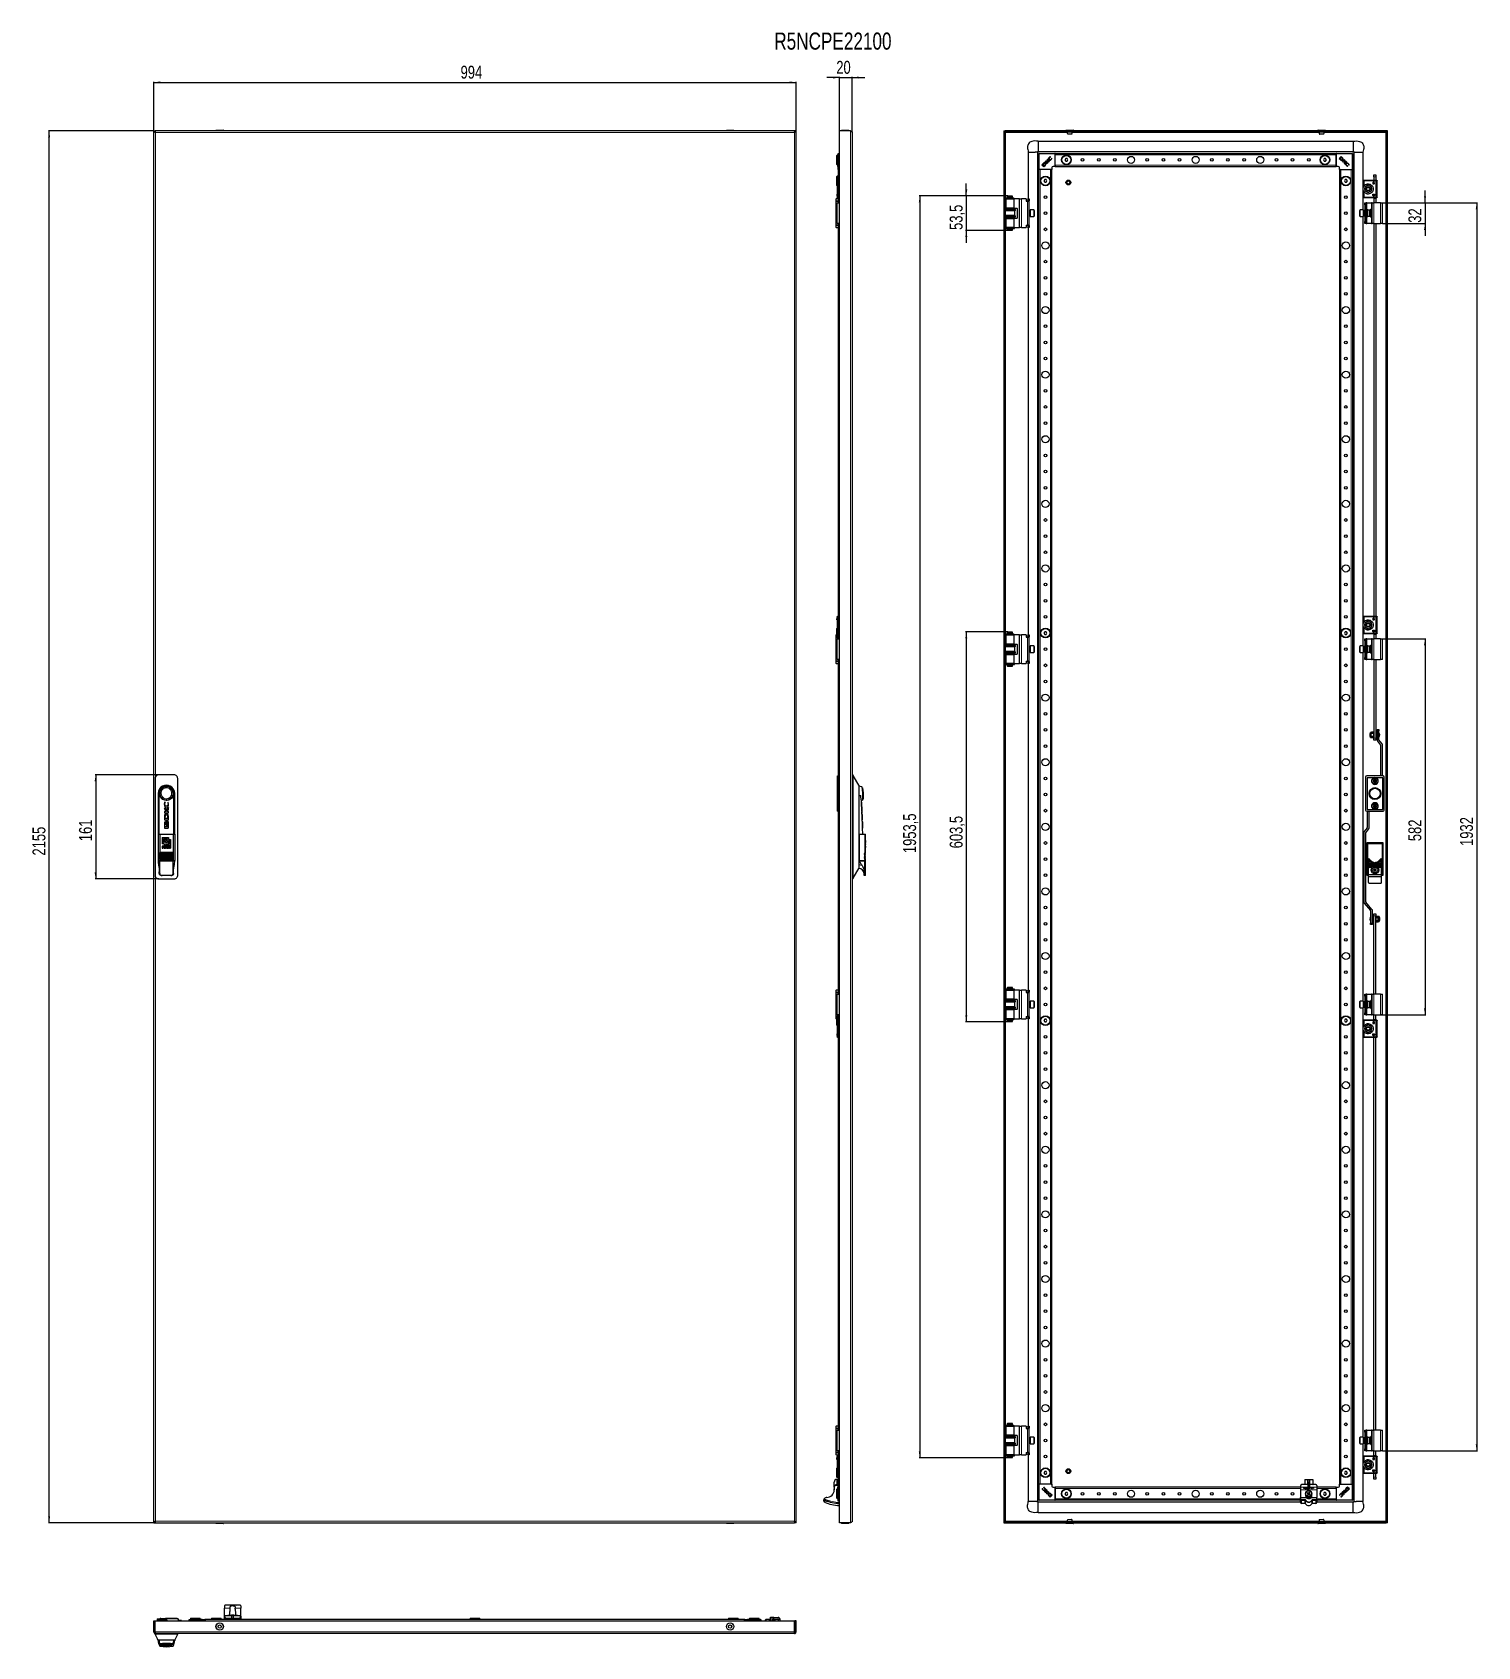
# Model space of a CAD drawing. Header units: millimetres. Extents: x -752 to 1485, y -1456 to 1043.
import ezdxf

# ---------------------------------------------------------------- set-up
doc = ezdxf.new("R2010")
doc.units = ezdxf.units.MM
doc.layers.add('FORMAT', color=7, linetype='Continuous')
doc.styles.add('SLDTEXTSTYLE0', font='TXT', dxfattribs={"width": 0.75})
doc.dimstyles.new('SLDDIMSTYLE0', dxfattribs={"dimtxt": 20, "dimasz": 10, "dimexe": 0, "dimexo": 0.0625, "dimgap": 5, "dimtad": 2, "dimdec": 1, "dimrnd": 1e-09, "dimzin": 12, "dimdsep": 46, "dimtxsty": 'SLDTEXTSTYLE0', "dimsah": 1, "dimcen": 0.09, "dimadec": 0, "dimazin": 3, "dimtfac": 1, "dimtofl": 0, "dimtmove": 0, "dimatfit": 3, "dimfxl": 0, "dimfrac": 2, "dimtolj": 1, "dimtzin": 12, "dimarcsym": 0})
doc.dimstyles.new('SLDDIMSTYLE1', dxfattribs={"dimtxt": 20, "dimasz": 10, "dimexe": 0, "dimexo": 0.0625, "dimgap": 5, "dimtad": 2, "dimdec": 1, "dimrnd": 1e-09, "dimzin": 12, "dimdsep": 46, "dimtxsty": 'SLDTEXTSTYLE0', "dimsah": 1, "dimcen": 0.09, "dimadec": 0, "dimazin": 3, "dimtfac": 1, "dimtmove": 0, "dimatfit": 0, "dimfxl": 0, "dimfrac": 2, "dimtolj": 1, "dimtzin": 12, "dimarcsym": 0})

msp = doc.modelspace()

# ---------------------------------------------------------------- texts
at = {"layer": 'FORMAT', "insert": (396.57, 1042.76), "char_height": 26.4583, "attachment_point": 1, "style": 'SLDTEXTSTYLE0'}
msp.add_mtext('R5NCPE22100', dxfattribs=at)

# ---------------------------------------------------------------- blocks, each defined once
blk = doc.blocks.new('_D')
at = {"layer": 'FORMAT'}
for p, q in [((-563.8, 890.6), (-563.8, 966.6)), ((-563.8, 965.6), (430.2, 965.6)), ((430.2, 890.6), (430.2, 966.6))]:
    blk.add_line(p, q, dxfattribs=at)
for points in [[(-563.8, 965.6), (-553.8, 964), (-553.8, 967.1)], [(430.2, 965.6), (420.2, 967.1), (420.2, 964)]]:
    blk.add_solid(points, dxfattribs=at)
at = {"layer": 'FORMAT', "insert": (-89, 991.4), "char_height": 20, "attachment_point": 1, "style": 'SLDTEXTSTYLE0'}
blk.add_mtext('994', dxfattribs=at)
blk = doc.blocks.new('_D_1')
at = {"layer": 'FORMAT'}
for p, q in [((-563.8, 890.6), (-726.8, 890.6)), ((-725.8, -1264.4), (-725.8, 890.6)), ((-563.8, -1264.4), (-726.8, -1264.4))]:
    blk.add_line(p, q, dxfattribs=at)
for points in [[(-725.8, 890.6), (-727.4, 880.6), (-724.3, 880.6)], [(-725.8, -1264.4), (-724.3, -1254.4), (-727.4, -1254.4)]]:
    blk.add_solid(points, dxfattribs=at)
at = {"layer": 'FORMAT', "insert": (-751.6, -231.4), "char_height": 20, "attachment_point": 1, "rotation": 90, "style": 'SLDTEXTSTYLE0'}
blk.add_mtext('2155', dxfattribs=at)
blk = doc.blocks.new('_D_2')
at = {"layer": 'FORMAT'}
for p, q in [((-556.3, -106.4), (-654.8, -106.4)), ((-653.8, -106.4), (-653.8, -267.4)), ((-556.3, -267.4), (-654.8, -267.4))]:
    blk.add_line(p, q, dxfattribs=at)
for points in [[(-653.8, -106.4), (-655.4, -116.4), (-652.3, -116.4)], [(-653.8, -267.4), (-652.3, -257.4), (-655.4, -257.4)]]:
    blk.add_solid(points, dxfattribs=at)
at = {"layer": 'FORMAT', "insert": (-679.6, -209.1), "char_height": 20, "attachment_point": 1, "rotation": 90, "style": 'SLDTEXTSTYLE0'}
blk.add_mtext('161', dxfattribs=at)
blk = doc.blocks.new('_D_3')
at = {"layer": 'FORMAT'}
for p, q in [((497.3, 973.1), (478, 973.1)), ((497.3, 890.6), (497.3, 974.1)), ((497.3, 973.1), (517.3, 973.1)), ((517.3, 888), (517.3, 974.1)), ((517.3, 973.1), (536.5, 973.1))]:
    blk.add_line(p, q, dxfattribs=at)
for points in [[(497.3, 973.1), (487.3, 974.6), (487.3, 971.5)], [(517.3, 973.1), (527.3, 971.5), (527.3, 974.6)]]:
    blk.add_solid(points, dxfattribs=at)
at = {"layer": 'FORMAT', "insert": (492.5, 998.9), "char_height": 20, "attachment_point": 1, "style": 'SLDTEXTSTYLE0'}
blk.add_mtext('20', dxfattribs=at)
blk = doc.blocks.new('_D_4')
at = {"layer": 'FORMAT'}
for p, q in [((693.7, 789.8), (693.7, 809.1)), ((757.8, 789.8), (692.7, 789.8)), ((693.7, 789.8), (693.7, 736.3)), ((757.8, 736.3), (692.7, 736.3)), ((693.7, 736.3), (693.7, 717.1))]:
    blk.add_line(p, q, dxfattribs=at)
for points in [[(693.7, 789.8), (695.3, 799.8), (692.2, 799.8)], [(693.7, 736.3), (692.2, 726.3), (695.3, 726.3)]]:
    blk.add_solid(points, dxfattribs=at)
at = {"layer": 'FORMAT', "insert": (668, 737.2), "char_height": 20, "attachment_point": 1, "rotation": 90, "style": 'SLDTEXTSTYLE0'}
blk.add_mtext('53,5', dxfattribs=at)
blk = doc.blocks.new('_D_5')
at = {"layer": 'FORMAT'}
for p, q in [((1337.8, 779.1), (1484.8, 779.1)), ((1483.8, 779.1), (1483.8, -1152.9)), ((1337.8, -1152.9), (1484.8, -1152.9))]:
    blk.add_line(p, q, dxfattribs=at)
for points in [[(1483.8, 779.1), (1482.2, 769.1), (1485.3, 769.1)], [(1483.8, -1152.9), (1485.3, -1142.9), (1482.2, -1142.9)]]:
    blk.add_solid(points, dxfattribs=at)
at = {"layer": 'FORMAT', "insert": (1458, -216.5), "char_height": 20, "attachment_point": 1, "rotation": 90, "style": 'SLDTEXTSTYLE0'}
blk.add_mtext('1932', dxfattribs=at)
blk = doc.blocks.new('_D_6')
at = {"layer": 'FORMAT'}
for p, q in [((1337.8, 779.1), (1404.8, 779.1)), ((1403.8, 779.1), (1403.8, 798.3)), ((1403.8, 779.1), (1403.8, 747.1)), ((1337.8, 747.1), (1404.8, 747.1)), ((1403.8, 747.1), (1403.8, 727.9))]:
    blk.add_line(p, q, dxfattribs=at)
for points in [[(1403.8, 779.1), (1405.3, 789.1), (1402.2, 789.1)], [(1403.8, 747.1), (1402.2, 737.1), (1405.3, 737.1)]]:
    blk.add_solid(points, dxfattribs=at)
at = {"layer": 'FORMAT', "insert": (1378, 748.3), "char_height": 20, "attachment_point": 1, "rotation": 90, "style": 'SLDTEXTSTYLE0'}
blk.add_mtext('32', dxfattribs=at)
blk = doc.blocks.new('_D_7')
at = {"layer": 'FORMAT'}
for p, q in [((757.8, 789.8), (620.7, 789.8)), ((621.7, 789.8), (621.7, -1163.7)), ((757.8, -1163.7), (620.7, -1163.7))]:
    blk.add_line(p, q, dxfattribs=at)
for points in [[(621.7, 789.8), (620.2, 779.8), (623.3, 779.8)], [(621.7, -1163.7), (623.3, -1153.7), (620.2, -1153.7)]]:
    blk.add_solid(points, dxfattribs=at)
at = {"layer": 'FORMAT', "insert": (596, -227.6), "char_height": 20, "attachment_point": 1, "rotation": 90, "style": 'SLDTEXTSTYLE0'}
blk.add_mtext('1953,5', dxfattribs=at)
blk = doc.blocks.new('_D_8')
at = {"layer": 'FORMAT'}
for p, q in [((1334.8, 104.1), (1404.8, 104.1)), ((1403.8, 104.1), (1403.8, -477.9)), ((1334.8, -477.9), (1404.8, -477.9))]:
    blk.add_line(p, q, dxfattribs=at)
for points in [[(1403.8, 104.1), (1402.2, 94.1), (1405.3, 94.1)], [(1403.8, -477.9), (1405.3, -467.9), (1402.2, -467.9)]]:
    blk.add_solid(points, dxfattribs=at)
at = {"layer": 'FORMAT', "insert": (1378, -209.1), "char_height": 20, "attachment_point": 1, "rotation": 90, "style": 'SLDTEXTSTYLE0'}
blk.add_mtext('582', dxfattribs=at)
blk = doc.blocks.new('_D_9')
at = {"layer": 'FORMAT'}
for p, q in [((757.8, 114.8), (692.7, 114.8)), ((693.7, 114.8), (693.7, -488.7)), ((757.8, -488.7), (692.7, -488.7))]:
    blk.add_line(p, q, dxfattribs=at)
for points in [[(693.7, 114.8), (692.2, 104.8), (695.3, 104.8)], [(693.7, -488.7), (695.3, -478.7), (692.2, -478.7)]]:
    blk.add_solid(points, dxfattribs=at)
at = {"layer": 'FORMAT', "insert": (668, -220.2), "char_height": 20, "attachment_point": 1, "rotation": 90, "style": 'SLDTEXTSTYLE0'}
blk.add_mtext('603,5', dxfattribs=at)

# ---------------------------------------------------------------- dimensions: what is measured, and where the dimension line sits
at = {"layer": 'FORMAT'}
for base, p1, p2, dimstyle, picture, middle in [((430.17, 965.59), (-563.83, 890.59), (430.17, 890.59), 'SLDDIMSTYLE0', '_D', (-66.83, 965.59)), ((517.27, 973.09), (497.27, 890.59), (517.27, 887.99), 'SLDDIMSTYLE1', '_D_3', (507.27, 973.09))]:
    dim = msp.add_linear_dim(base=base, p1=p1, p2=p2, dimstyle=dimstyle, dxfattribs=at)
    dim.commit()
    dim.dimension.update_dxf_attribs({"geometry": picture, "text_midpoint": middle, "dimtype": 160})
for base, p1, p2, dimstyle, picture, middle in [((-725.83, 890.59), (-563.83, -1264.41), (-563.83, 890.59), 'SLDDIMSTYLE0', '_D_1', (-725.83, -201.85)), ((693.74, 736.34), (757.82, 789.84), (757.82, 736.34), 'SLDDIMSTYLE1', '_D_4', (693.74, 763.09)), ((621.74, -1163.66), (757.82, 789.84), (757.82, -1163.66), 'SLDDIMSTYLE0', '_D_7', (621.74, -186.91)), ((1403.75, 747.09), (1337.75, 779.09), (1337.75, 747.09), 'SLDDIMSTYLE1', '_D_6', (1403.75, 763.09)), ((1483.75, -1152.91), (1337.75, 779.09), (1337.75, -1152.91), 'SLDDIMSTYLE0', '_D_5', (1483.75, -186.91)), ((693.74, -488.66), (757.82, 114.84), (757.82, -488.66), 'SLDDIMSTYLE0', '_D_9', (693.74, -186.91)), ((1403.75, -477.91), (1334.75, 104.09), (1334.75, -477.91), 'SLDDIMSTYLE0', '_D_8', (1403.75, -186.91)), ((-653.83, -267.41), (-556.33, -106.41), (-556.33, -267.41), 'SLDDIMSTYLE0', '_D_2', (-653.83, -186.91))]:
    dim = msp.add_linear_dim(base=base, p1=p1, p2=p2, angle=90, dimstyle=dimstyle, dxfattribs=at)
    dim.commit()
    dim.dimension.update_dxf_attribs({"geometry": picture, "text_midpoint": middle, "dimtype": 160})

# ---------------------------------------------------------------- linework, layer by layer
at = {"color": 7, "linetype": 'Continuous', "lineweight": 25}
for p, q in [((-563.83, 890.59), (-561.83, 890.59)), ((-563.83, -1264.41), (-563.83, 890.59)), ((427.87, 890.59), (-561.53, 890.59)), ((-561.53, 888.87), (-561.53, 890.59)), ((-467.58, 891.34), (-467.58, 890.59)), ((-467.33, 891.59), (-456.33, 891.59)), ((-456.08, 890.59), (-456.08, 891.34)), ((322.42, 891.34), (322.42, 890.59)), ((322.67, 891.59), (325.17, 891.59)), ((325.17, 891.59), (333.67, 891.59)), ((333.92, 890.59), (333.92, 891.34)), ((427.87, 890.59), (427.87, 888.88)), ((430.17, 890.59), (428.17, 890.59)), ((430.17, -1264.41), (430.17, 890.59)), ((497.27, -1264.41), (497.27, 890.59)), ((514.67, 890.59), (497.27, 890.59)), ((500.52, 891.34), (500.52, 890.59)), ((500.77, 891.59), (501.67, 891.59)), ((501.67, 891.59), (511.77, 891.59)), ((512.02, 890.59), (512.02, 891.34)), ((517.27, 887.99), (517.27, -109.41)), ((751.75, 890.59), (753.75, 890.59)), ((751.75, 890.59), (751.75, -1264.41)), ((753.75, 890.59), (753.75, -1264.41)), ((754.05, 888.59), (754.05, 890.59)), ((1343.45, 890.59), (754.05, 890.59)), ((1343.45, 888.59), (754.05, 888.59)), ((754.35, 887.99), (754.15, 888.59)), ((848, 891.34), (848, 890.59)), ((848.25, 891.59), (859.25, 891.59)), ((859.5, 890.59), (859.5, 891.34)), ((1238, 891.34), (1238, 890.59)), ((1238.25, 891.59), (1246.75, 891.59)), ((1246.75, 891.59), (1249.25, 891.59)), ((1249.5, 890.59), (1249.5, 891.34)), ((1343.36, 888.59), (1343.15, 887.99)), ((1343.45, 888.59), (1343.45, 890.59)), ((1343.75, -1264.41), (1343.75, 890.59)), ((1345.75, 890.59), (1343.75, 890.59)), ((1345.75, -1264.41), (1345.75, 890.59)), ((493.77, 853.09), (493.27, 852.59)), ((493.27, 845.59), (493.27, 852.59)), ((495.27, 853.09), (493.77, 853.09)), ((493.77, 853.09), (493.77, 845.59)), ((495.07, 850.94), (495.27, 850.94)), ((495.07, 848.95), (495.07, 850.94)), ((495.27, 830.89), (495.27, 855.29)), ((495.57, 855.59), (497.27, 855.59)), ((789.75, 857.59), (790.72, 857.59)), ((789.75, 857.59), (789.75, 785.09)), ((790.72, 857.59), (793.18, 857.59)), ((793.18, 857.59), (796.75, 857.59)), ((796.75, 857.59), (800.32, 857.59)), ((803.75, 857.59), (803.75, -1231.41)), ((804.75, 874.59), (804.75, 858.75)), ((804.75, 874.59), (1292.75, 874.59)), ((804.75, 858.59), (1292.75, 858.59)), ((806.25, 830.89), (806.25, 855.29)), ((806.55, 855.59), (830.95, 855.59)), ((824.18, 850.04), (823.85, 850.73)), ((824.05, 849.91), (824.18, 850.04)), ((831.25, 855.59), (1266.25, 855.59)), ((831.25, 855.29), (831.25, 855.59)), ((831.25, 855.29), (831.25, 854.64)), ((831.25, 853.59), (831.25, 854.64)), ((831.25, 837.59), (831.25, 853.59)), ((1266.25, 855.29), (1266.25, 855.59)), ((1266.25, 854.64), (1266.25, 855.29)), ((1266.25, 853.59), (1266.25, 854.64)), ((1266.25, 837.59), (1266.25, 853.59)), ((1266.55, 855.59), (1290.95, 855.59)), ((1273.85, 850.94), (1270.89, 847.98)), ((1275.84, 848.95), (1273.85, 850.94)), ((1291.25, 855.29), (1291.25, 830.89)), ((1293.75, 857.59), (1293.75, -1231.41)), ((1307.75, 857.59), (1307.75, 813.26)), ((493.27, 838.59), (493.27, 845.59)), ((493.27, 838.59), (493.77, 838.09)), ((493.77, 845.59), (493.77, 838.09)), ((493.77, 838.09), (495.07, 838.09)), ((495.05, 844.53), (495.07, 844.53)), ((495.27, 841.3), (495.05, 841.3)), ((495.07, 848.95), (495.27, 848.95)), ((495.07, 846.98), (495.07, 848.95)), ((495.07, 846.98), (495.27, 846.98)), ((495.07, 845.94), (495.27, 845.94)), ((495.07, 844.89), (495.07, 845.94)), ((495.07, 844.89), (495.27, 844.89)), ((495.07, 843.5), (495.07, 844.89)), ((495.07, 843.5), (495.27, 843.5)), ((495.07, 843.01), (495.07, 843.5)), ((495.07, 843.01), (495.27, 843.01)), ((495.07, 842.22), (495.07, 843.01)), ((495.07, 842.22), (495.27, 842.22)), ((495.07, 841.44), (495.07, 842.22)), ((495.07, 837.98), (495.27, 837.98)), ((495.07, 837.65), (495.07, 837.98)), ((495.07, 837.65), (495.27, 837.65)), ((495.07, 836.98), (495.07, 837.65)), ((495.07, 836.98), (495.27, 836.98)), ((495.07, 835.95), (495.27, 835.95)), ((495.07, 835.84), (495.07, 835.95)), ((495.07, 835.84), (495.27, 835.84)), ((495.07, 835.59), (495.07, 835.84)), ((495.07, 835.23), (495.07, 835.59)), ((495.07, 835.59), (495.27, 835.59)), ((495.07, 835.23), (495.27, 835.23)), ((495.27, 830.59), (495.27, 813.59)), ((495.27, 830.59), (495.57, 830.59)), ((496.22, 830.59), (495.57, 830.59)), ((496.22, 830.59), (497.27, 830.59)), ((806.25, -1204.41), (806.25, 830.59)), ((806.55, 830.59), (806.25, 830.59)), ((807.19, 830.59), (806.55, 830.59)), ((808.25, 830.59), (807.19, 830.59)), ((824.25, 830.59), (808.25, 830.59)), ((812.88, 840.19), (810.89, 838.19)), ((810.89, 838.19), (813.85, 835.23)), ((813.14, 839.64), (812.42, 838.9)), ((812.42, 838.9), (814.6, 836.71)), ((813.85, 835.23), (815.74, 837.12)), ((814.6, 836.71), (815.26, 837.39)), ((815.74, 837.12), (815.76, 837.14)), ((816.94, 844.24), (815.9, 843.2)), ((815.9, 843.2), (818.86, 840.24)), ((818.33, 842.85), (816.94, 844.24)), ((818.82, 846.12), (818.33, 842.85)), ((818.67, 842.54), (821.33, 842.71)), ((819.91, 841.3), (818.67, 842.54)), ((819.62, 846.92), (818.82, 846.12)), ((818.86, 840.24), (819.91, 841.3)), ((819.14, 843.82), (819.62, 846.92)), ((822.62, 844), (819.14, 843.82)), ((821.33, 842.71), (822.62, 844)), ((825.3, 830.59), (824.25, 830.59)), ((825.95, 830.59), (825.3, 830.59)), ((826, 848.47), (825.89, 848.36)), ((826.25, 830.59), (825.95, 830.59)), ((826.24, 847.96), (826, 848.47)), ((826.25, 833.59), (826.25, 830.89)), ((826.25, -1204.41), (826.25, 830.59)), ((830.95, 835.59), (828.25, 835.59)), ((831.25, 836.53), (831.25, 837.59)), ((831.25, 836.53), (831.25, 835.89)), ((831.25, 835.59), (831.25, 835.89)), ((831.25, 835.59), (1266.25, 835.59)), ((847.59, 847.59), (846.44, 845.59)), ((846.44, 845.59), (847.59, 843.59)), ((849.9, 847.59), (847.59, 847.59)), ((847.59, 843.59), (849.9, 843.59)), ((851.06, 845.59), (849.9, 847.59)), ((849.9, 843.59), (851.06, 845.59)), ((1247.59, 847.59), (1246.44, 845.59)), ((1246.44, 845.59), (1247.59, 843.59)), ((1249.9, 847.59), (1247.59, 847.59)), ((1247.59, 843.59), (1249.9, 843.59)), ((1251.06, 845.59), (1249.9, 847.59)), ((1249.9, 843.59), (1251.06, 845.59)), ((1266.25, 836.53), (1266.25, 837.59)), ((1266.25, 835.89), (1266.25, 836.53)), ((1266.25, 835.59), (1266.25, 835.89)), ((1269.25, 835.59), (1266.55, 835.59)), ((1270.89, 847.98), (1272.78, 846.09)), ((1271.25, 830.89), (1271.25, 833.59)), ((1271.25, 830.59), (1271.25, -1204.41)), ((1271.25, 830.59), (1271.55, 830.59)), ((1272.19, 830.59), (1271.55, 830.59)), ((1272.19, 830.59), (1273.25, 830.59)), ((1274.56, 849.42), (1272.37, 847.24)), ((1272.37, 847.24), (1273.05, 846.58)), ((1272.78, 846.09), (1272.8, 846.07)), ((1273.25, 830.59), (1289.25, 830.59)), ((1275.3, 848.7), (1274.56, 849.42)), ((1278.86, 845.94), (1275.9, 842.98)), ((1275.9, 842.98), (1276.96, 841.92)), ((1276.96, 841.92), (1278.2, 843.16)), ((1278.2, 843.16), (1278.37, 840.5)), ((1278.37, 840.5), (1279.66, 839.22)), ((1278.51, 843.5), (1279.9, 844.89)), ((1281.78, 843.01), (1278.51, 843.5)), ((1279.9, 844.89), (1278.86, 845.94)), ((1279.48, 842.69), (1282.58, 842.22)), ((1279.66, 839.22), (1279.48, 842.69)), ((1282.58, 842.22), (1281.78, 843.01)), ((1283.62, 835.59), (1284.13, 835.84)), ((1284.13, 835.84), (1284.02, 835.95)), ((1285.56, 837.79), (1285.7, 837.65)), ((1285.7, 837.65), (1286.39, 837.98)), ((1289.25, 830.59), (1290.3, 830.59)), ((1290.95, 830.59), (1290.3, 830.59)), ((1290.95, 830.59), (1291.25, 830.59)), ((1291.25, 830.59), (1291.25, -1204.41)), ((493.77, 820.59), (493.27, 820.09)), ((493.27, 806.09), (493.27, 820.09)), ((493.27, 806.09), (493.67, 805.69)), ((493.67, 813.09), (493.67, 788.09)), ((495.27, 820.59), (493.77, 820.59)), ((493.77, 820.59), (493.77, 813.41)), ((497.16, 813.59), (495.67, 813.59)), ((815.09, 815.09), (813.94, 813.09)), ((813.94, 813.09), (815.09, 811.09)), ((817.4, 815.09), (815.09, 815.09)), ((815.09, 811.09), (817.4, 811.09)), ((818.56, 813.09), (817.4, 815.09)), ((817.4, 811.09), (818.56, 813.09)), ((1280.09, 815.09), (1278.94, 813.09)), ((1278.94, 813.09), (1280.09, 811.09)), ((1282.4, 815.09), (1280.09, 815.09)), ((1280.09, 811.09), (1282.4, 811.09)), ((1283.56, 813.09), (1282.4, 815.09)), ((1282.4, 811.09), (1283.56, 813.09)), ((1307.75, 813.09), (1307.75, 788.09)), ((1308.58, 803.71), (1310.08, 805.97)), ((1327.75, 813.59), (1309.75, 813.59)), ((1315.75, 806.3), (1310.8, 803.45)), ((1310.8, 803.45), (1310.8, 801.59)), ((1310.8, 799.59), (1310.8, 801.59)), ((1310.8, 801.59), (1312.76, 801.59)), ((1313.46, 801.59), (1312.76, 801.59)), ((1320.7, 803.45), (1315.75, 806.3)), ((1318.73, 801.59), (1318.04, 801.59)), ((1318.73, 801.59), (1320.7, 801.59)), ((1320.7, 801.59), (1320.7, 803.45)), ((1320.7, 801.59), (1320.7, 799.59)), ((1323.19, 810.55), (1323.19, 808.68)), ((1323.65, 808.68), (1323.65, 808.96)), ((1323.72, 810.29), (1323.72, 810.51)), ((1324.1, 810.29), (1323.72, 810.29)), ((1323.72, 809.94), (1324.15, 809.94)), ((1323.72, 809.35), (1323.72, 809.94)), ((1324.45, 822.29), (1327.45, 822.29)), ((1324.45, 819.29), (1324.45, 822.29)), ((1324.45, 819.29), (1324.45, 813.59)), ((1327.45, 822.29), (1327.45, 819.29)), ((1327.45, 819.29), (1327.45, 813.59)), ((1328.35, 813.59), (1328.1, 813.59)), ((1329.75, 788.09), (1329.75, 813.09)), ((491.72, 784.59), (491.72, 782.59)), ((495.27, 785.09), (492.22, 785.09)), ((492.22, 782.09), (495.27, 782.09)), ((492.22, 782.09), (492.22, 781.79)), ((492.22, 744.39), (492.22, 781.79)), ((492.22, 781.79), (495.22, 781.79)), ((493.77, 747.09), (493.77, 779.09)), ((493.77, 779.09), (496.77, 779.09)), ((494.72, 782.09), (494.72, 781.79)), ((495.22, 781.79), (495.27, 781.79)), ((495.27, 787.59), (495.27, 779.09)), ((495.67, 787.59), (497.27, 787.59)), ((497.27, 779.09), (496.77, 779.09)), ((754.1, 786.79), (754.1, 785.89)), ((754.1, 786.79), (766.98, 786.79)), ((754.1, 785.89), (766.98, 785.89)), ((754.8, 785.09), (754.8, 771.09)), ((754.8, 785.09), (767.7, 785.09)), ((757.82, 789.84), (757.25, 788.84)), ((757.25, 788.84), (757.25, 786.84)), ((765.25, 788.84), (757.25, 788.84)), ((762, 786.84), (757.25, 786.84)), ((757.25, 785.84), (757.25, 785.09)), ((762, 785.84), (757.25, 785.84)), ((757.75, 786.84), (757.75, 786.79)), ((757.75, 785.89), (757.75, 785.84)), ((757.82, 789.84), (764.67, 789.84)), ((765.25, 786.84), (762, 786.84)), ((765.25, 785.84), (762, 785.84)), ((765.25, 788.84), (764.67, 789.84)), ((764.75, 786.79), (764.75, 786.84)), ((764.75, 785.84), (764.75, 785.89)), ((765.25, 786.84), (765.25, 788.84)), ((765.25, 785.09), (765.25, 785.84)), ((766.98, 786.79), (767.07, 786.79)), ((766.98, 785.89), (767.07, 785.89)), ((767.07, 785.89), (767.07, 786.79)), ((767.07, 786.79), (767.28, 786.79)), ((767.07, 785.89), (767.28, 785.89)), ((767.28, 785.89), (767.28, 786.79)), ((767.7, 771.09), (767.7, 785.09)), ((775.8, 785.09), (767.7, 785.09)), ((776.3, 785.09), (775.8, 785.09)), ((776.3, 785.09), (779.3, 785.09)), ((776.3, 741.09), (776.3, 785.09)), ((786.3, 785.09), (779.3, 785.09)), ((786.3, 785.09), (786.3, 781.79)), ((786.3, 781.79), (788.3, 781.79)), ((788.3, 781.79), (791.3, 781.79)), ((788.8, 785.09), (791.3, 785.09)), ((788.8, 784.59), (788.8, 785.09)), ((788.8, 784.59), (788.8, 782.59)), ((788.8, 782.09), (788.8, 782.59)), ((791.3, 782.09), (788.8, 782.09)), ((788.8, 782.09), (788.8, 781.79)), ((791.3, 785.09), (791.3, 784.59)), ((791.3, 784.59), (791.3, 782.59)), ((791.3, 782.59), (791.3, 782.09)), ((791.3, 781.79), (791.3, 782.09)), ((791.3, 744.39), (791.3, 781.79)), ((1307.75, 787.91), (1307.75, 768.09)), ((1310.08, 795.2), (1308.58, 797.46)), ((1309.75, 787.59), (1327.75, 787.59)), ((1310.75, 779.09), (1312.75, 779.09)), ((1310.75, 778.09), (1310.75, 779.09)), ((1310.75, 777.09), (1310.75, 778.09)), ((1310.75, 776.09), (1310.75, 777.09)), ((1312.75, 776.09), (1310.75, 776.09)), ((1310.75, 776.09), (1310.75, 775.59)), ((1312.75, 775.59), (1310.75, 775.59)), ((1310.75, 775.59), (1310.75, 750.59)), ((1310.8, 799.59), (1310.8, 797.73)), ((1310.8, 799.59), (1312.76, 799.59)), ((1310.8, 797.73), (1315.75, 794.87)), ((1312.75, 779.09), (1312.75, 778.09)), ((1313.75, 779.09), (1312.75, 779.09)), ((1312.75, 777.09), (1312.75, 778.09)), ((1312.75, 777.09), (1312.75, 776.09)), ((1312.75, 776.09), (1312.75, 775.59)), ((1312.75, 775.59), (1312.75, 750.59)), ((1312.76, 799.59), (1313.46, 799.59)), ((1313.75, 779.09), (1320.75, 779.09)), ((1315.75, 794.87), (1320.7, 797.73)), ((1318.04, 799.59), (1318.73, 799.59)), ((1318.73, 799.59), (1320.7, 799.59)), ((1320.7, 797.73), (1320.7, 799.59)), ((1321.75, 779.09), (1320.75, 779.09)), ((1321.75, 747.09), (1321.75, 779.09)), ((1321.75, 779.09), (1324.75, 779.09)), ((1323.19, 790.63), (1323.19, 792.5)), ((1323.65, 792.49), (1323.65, 792.22)), ((1323.72, 791.23), (1323.72, 791.82)), ((1324.15, 791.23), (1323.72, 791.23)), ((1324.1, 790.88), (1323.72, 790.88)), ((1323.72, 790.88), (1323.72, 790.66)), ((1324.45, 787.66), (1324.45, 785.79)), ((1324.45, 785.79), (1324.45, 779.09)), ((1334.75, 779.09), (1324.75, 779.09)), ((1327.45, 787.66), (1327.45, 785.79)), ((1327.45, 785.79), (1327.45, 779.09)), ((1328.1, 787.59), (1328.35, 787.59)), ((1334.75, 779.09), (1337.75, 779.09)), ((1337.75, 747.09), (1337.75, 779.09)), ((753.75, 770.09), (768.75, 770.09)), ((768.75, 769.49), (753.75, 769.49)), ((768.75, 766.69), (753.75, 766.69)), ((768.75, 759.49), (753.75, 759.49)), ((768.75, 756.69), (753.75, 756.69)), ((753.75, 756.09), (768.75, 756.09)), ((767.7, 771.09), (754.8, 771.09)), ((754.8, 755.09), (754.8, 741.09)), ((754.8, 755.09), (767.7, 755.09)), ((757.25, 771.09), (757.25, 770.09)), ((757.25, 756.09), (757.25, 755.09)), ((765.25, 770.09), (765.25, 771.09)), ((765.25, 755.09), (765.25, 756.09)), ((767.7, 771.09), (771.8, 771.09)), ((767.7, 741.09), (767.7, 755.09)), ((771.8, 755.09), (767.7, 755.09)), ((768.75, 769.49), (768.75, 770.09)), ((769.45, 768.8), (768.75, 769.49)), ((768.75, 766.69), (769.45, 767.37)), ((768.75, 759.49), (768.75, 766.69)), ((769.45, 758.8), (768.75, 759.49)), ((768.75, 756.69), (769.45, 757.37)), ((768.75, 756.09), (768.75, 756.69)), ((772.3, 770.59), (772.3, 755.59)), ((792.55, 766.09), (791.3, 766.09)), ((791.3, 760.09), (792.55, 760.09)), ((798.2, 768.09), (792.8, 768.09)), ((792.8, 768.09), (792.8, 758.09)), ((792.8, 758.09), (798.2, 758.09)), ((798.8, 767.49), (798.8, 758.69)), ((1302.75, 760.84), (1302.75, 767.49)), ((1302.75, 758.69), (1302.75, 760.84)), ((1308.75, 768.09), (1303.35, 768.09)), ((1303.35, 758.09), (1308.75, 758.09)), ((1307.75, 758.09), (1307.75, 138.26)), ((1308.75, 760.53), (1308.75, 768.09)), ((1308.75, 758.09), (1308.75, 760.53)), ((1310.25, 766.09), (1309, 766.09)), ((1309, 760.09), (1310.25, 760.09)), ((1310.75, 768.09), (1310.25, 768.09)), ((1310.25, 768.09), (1310.25, 766.88)), ((1310.25, 766.88), (1310.25, 758.09)), ((1310.25, 758.09), (1310.75, 758.09)), ((1312.75, 750.59), (1310.75, 750.59)), ((1310.75, 750.59), (1310.75, 750.09)), ((1310.75, 749.09), (1310.75, 750.09)), ((1310.75, 750.09), (1312.75, 750.09)), ((1312.75, 769.09), (1313.75, 769.09)), ((1313.75, 757.09), (1312.75, 757.09)), ((1312.75, 750.59), (1312.75, 750.09)), ((1312.75, 750.09), (1312.75, 749.09)), ((1314.45, 769.09), (1313.75, 769.09)), ((1313.75, 757.09), (1314.45, 757.09)), ((1314.45, 769.09), (1314.45, 768.64)), ((1314.45, 757.54), (1314.45, 757.09)), ((1318.38, 767.59), (1315.25, 767.59)), ((1315.25, 758.59), (1315.25, 767.59)), ((1315.25, 758.59), (1318.38, 758.59)), ((1319.25, 767.09), (1318.38, 767.59)), ((1318.38, 758.59), (1318.38, 767.59)), ((1318.38, 758.59), (1319.25, 759.09)), ((1319.25, 759.09), (1319.25, 767.09)), ((1320.05, 757.09), (1320.05, 769.09)), ((1320.75, 769.09), (1320.05, 769.09)), ((1320.05, 757.09), (1320.75, 757.09)), ((1320.75, 769.09), (1321.75, 769.09)), ((1321.75, 757.09), (1320.75, 757.09)), ((491.72, 743.59), (491.72, 741.59)), ((495.22, 744.39), (492.22, 744.39)), ((492.22, 744.39), (492.22, 744.09)), ((495.27, 744.09), (492.22, 744.09)), ((492.22, 741.09), (495.27, 741.09)), ((496.77, 747.09), (493.77, 747.09)), ((494.72, 744.39), (494.72, 744.09)), ((495.27, 744.39), (495.22, 744.39)), ((495.27, 747.09), (495.27, 138.59)), ((496.77, 747.09), (497.27, 747.09)), ((754.1, 740.29), (754.1, 739.39)), ((754.1, 740.29), (768.4, 740.29)), ((754.1, 739.39), (768.4, 739.39)), ((767.7, 741.09), (754.8, 741.09)), ((757.25, 741.09), (757.25, 740.34)), ((762, 740.34), (757.25, 740.34)), ((757.25, 739.34), (757.25, 737.34)), ((762, 739.34), (757.25, 739.34)), ((757.25, 737.34), (757.82, 736.34)), ((757.25, 737.34), (762, 737.34)), ((757.75, 740.34), (757.75, 740.29)), ((757.75, 739.39), (757.75, 739.34)), ((761.89, 736.34), (757.82, 736.34)), ((764.67, 736.34), (761.89, 736.34)), ((765.25, 740.34), (762, 740.34)), ((765.25, 739.34), (762, 739.34)), ((762, 737.34), (765.25, 737.34)), ((764.67, 736.34), (765.25, 737.34)), ((764.75, 740.29), (764.75, 740.34)), ((764.75, 739.34), (764.75, 739.39)), ((765.25, 740.34), (765.25, 741.09)), ((765.25, 737.34), (765.25, 739.34)), ((767.7, 741.09), (775.8, 741.09)), ((768.4, 739.39), (768.4, 740.29)), ((775.8, 741.09), (776.3, 741.09)), ((779.3, 741.09), (776.3, 741.09)), ((779.3, 741.09), (786.3, 741.09)), ((786.3, 744.39), (788.3, 744.39)), ((786.3, 744.39), (786.3, 741.09)), ((791.3, 744.39), (788.3, 744.39)), ((788.8, 744.39), (788.8, 744.09)), ((788.8, 744.09), (791.3, 744.09)), ((788.8, 743.59), (788.8, 744.09)), ((788.8, 743.59), (788.8, 741.59)), ((788.8, 741.09), (788.8, 741.59)), ((791.3, 741.09), (788.8, 741.09)), ((789.75, 741.09), (789.75, 110.09)), ((791.3, 744.09), (791.3, 744.39)), ((791.3, 744.09), (791.3, 743.59)), ((791.3, 743.59), (791.3, 741.59)), ((791.3, 741.59), (791.3, 741.09)), ((1310.75, 748.09), (1310.75, 749.09)), ((1310.75, 747.09), (1310.75, 748.09)), ((1312.75, 747.09), (1310.75, 747.09)), ((1312.75, 748.09), (1312.75, 749.09)), ((1312.75, 748.09), (1312.75, 747.09)), ((1312.75, 747.09), (1313.75, 747.09)), ((1320.75, 747.09), (1313.75, 747.09)), ((1320.75, 747.09), (1321.75, 747.09)), ((1324.75, 747.09), (1321.75, 747.09)), ((1324.45, 747.09), (1324.45, 138.59)), ((1324.75, 747.09), (1334.75, 747.09)), ((1327.45, 747.09), (1327.45, 138.59)), ((1337.75, 747.09), (1334.75, 747.09)), ((493.67, 138.09), (493.67, 113.09)), ((497.27, 138.59), (495.67, 138.59)), ((1307.75, 138.09), (1307.75, 113.09)), ((1308.58, 128.71), (1310.08, 130.97)), ((1327.75, 138.59), (1309.75, 138.59)), ((1315.75, 131.3), (1310.8, 128.45)), ((1310.8, 128.45), (1310.8, 126.59)), ((1310.8, 124.59), (1310.8, 126.59)), ((1310.8, 126.59), (1312.76, 126.59)), ((1313.46, 126.59), (1312.76, 126.59)), ((1320.7, 128.45), (1315.75, 131.3)), ((1318.73, 126.59), (1318.04, 126.59)), ((1318.73, 126.59), (1320.7, 126.59)), ((1320.7, 126.59), (1320.7, 128.45)), ((1320.7, 126.59), (1320.7, 124.59)), ((1323.19, 135.55), (1323.19, 133.68)), ((1323.65, 133.68), (1323.65, 133.96)), ((1323.72, 135.29), (1323.72, 135.51)), ((1324.1, 135.29), (1323.72, 135.29)), ((1323.72, 134.94), (1324.15, 134.94)), ((1323.72, 134.35), (1323.72, 134.94)), ((1328.35, 138.59), (1328.1, 138.59)), ((1329.75, 113.09), (1329.75, 138.09)), ((491.72, 109.59), (491.72, 107.59)), ((493.27, 110.09), (492.22, 110.09)), ((492.22, 107.09), (493.27, 107.09)), ((492.22, 107.09), (492.22, 106.79)), ((492.22, 69.39), (492.22, 106.79)), ((492.22, 106.79), (493.27, 106.79)), ((493.67, 120.49), (493.27, 120.09)), ((493.27, 113.09), (493.27, 120.09)), ((493.27, 106.09), (493.27, 113.09)), ((493.27, 106.09), (493.77, 105.59)), ((493.77, 113.09), (493.77, 105.59)), ((493.77, 105.59), (495.27, 105.59)), ((493.77, 72.09), (493.77, 104.09)), ((493.77, 104.09), (496.77, 104.09)), ((495.27, 112.59), (495.27, 104.09)), ((495.67, 112.59), (497.27, 112.59)), ((497.27, 104.09), (496.77, 104.09)), ((754.1, 111.79), (754.1, 110.89)), ((754.1, 111.79), (766.98, 111.79)), ((754.1, 110.89), (766.98, 110.89)), ((754.8, 110.09), (754.8, 96.09)), ((754.8, 110.09), (767.7, 110.09)), ((757.82, 114.84), (757.25, 113.84)), ((757.25, 113.84), (757.25, 111.84)), ((765.25, 113.84), (757.25, 113.84)), ((762, 111.84), (757.25, 111.84)), ((757.25, 110.84), (757.25, 110.09)), ((762, 110.84), (757.25, 110.84)), ((757.75, 111.84), (757.75, 111.79)), ((757.75, 110.89), (757.75, 110.84)), ((757.82, 114.84), (764.67, 114.84)), ((765.25, 111.84), (762, 111.84)), ((765.25, 110.84), (762, 110.84)), ((765.25, 113.84), (764.67, 114.84)), ((764.75, 111.79), (764.75, 111.84)), ((764.75, 110.84), (764.75, 110.89)), ((765.25, 111.84), (765.25, 113.84)), ((765.25, 110.09), (765.25, 110.84)), ((766.98, 111.79), (767.07, 111.79)), ((766.98, 110.89), (767.07, 110.89)), ((767.07, 110.89), (767.07, 111.79)), ((767.07, 111.79), (767.28, 111.79)), ((767.07, 110.89), (767.28, 110.89)), ((767.28, 110.89), (767.28, 111.79)), ((767.7, 96.09), (767.7, 110.09)), ((775.8, 110.09), (767.7, 110.09)), ((776.3, 110.09), (775.8, 110.09)), ((776.3, 66.09), (776.3, 110.09)), ((776.3, 110.09), (779.3, 110.09)), ((786.3, 110.09), (779.3, 110.09)), ((786.3, 110.09), (786.3, 106.79)), ((786.3, 106.79), (788.3, 106.79)), ((788.3, 106.79), (791.3, 106.79)), ((788.8, 110.09), (791.3, 110.09)), ((788.8, 109.59), (788.8, 110.09)), ((788.8, 109.59), (788.8, 107.59)), ((788.8, 107.09), (788.8, 107.59)), ((791.3, 107.09), (788.8, 107.09)), ((788.8, 107.09), (788.8, 106.79)), ((791.3, 110.09), (791.3, 109.59)), ((791.3, 109.59), (791.3, 107.59)), ((791.3, 107.59), (791.3, 107.09)), ((791.3, 106.79), (791.3, 107.09)), ((791.3, 69.39), (791.3, 106.79)), ((815.09, 115.09), (813.94, 113.09)), ((813.94, 113.09), (815.09, 111.09)), ((817.4, 115.09), (815.09, 115.09)), ((815.09, 111.09), (817.4, 111.09)), ((818.56, 113.09), (817.4, 115.09)), ((817.4, 111.09), (818.56, 113.09)), ((1280.09, 115.09), (1278.94, 113.09)), ((1278.94, 113.09), (1280.09, 111.09)), ((1282.4, 115.09), (1280.09, 115.09)), ((1280.09, 111.09), (1282.4, 111.09)), ((1283.56, 113.09), (1282.4, 115.09)), ((1282.4, 111.09), (1283.56, 113.09)), ((1307.75, 112.91), (1307.75, 93.09)), ((1310.08, 120.2), (1308.58, 122.46)), ((1309.75, 112.59), (1327.75, 112.59)), ((1310.75, 104.09), (1312.75, 104.09)), ((1310.75, 103.09), (1310.75, 104.09)), ((1310.75, 102.09), (1310.75, 103.09)), ((1310.75, 101.09), (1310.75, 102.09)), ((1312.75, 101.09), (1310.75, 101.09)), ((1310.75, 101.09), (1310.75, 100.59)), ((1312.75, 100.59), (1310.75, 100.59)), ((1310.75, 100.59), (1310.75, 75.59)), ((1310.8, 124.59), (1310.8, 122.73)), ((1310.8, 124.59), (1312.76, 124.59)), ((1310.8, 122.73), (1315.75, 119.87)), ((1312.75, 104.09), (1312.75, 103.09)), ((1313.75, 104.09), (1312.75, 104.09)), ((1312.75, 102.09), (1312.75, 103.09)), ((1312.75, 102.09), (1312.75, 101.09)), ((1312.75, 101.09), (1312.75, 100.59)), ((1312.75, 100.59), (1312.75, 75.59)), ((1312.76, 124.59), (1313.46, 124.59)), ((1313.75, 104.09), (1320.75, 104.09)), ((1315.75, 119.87), (1320.7, 122.73)), ((1318.04, 124.59), (1318.73, 124.59)), ((1318.73, 124.59), (1320.7, 124.59)), ((1320.7, 122.73), (1320.7, 124.59)), ((1321.75, 104.09), (1320.75, 104.09)), ((1321.75, 104.09), (1324.75, 104.09)), ((1321.75, 72.09), (1321.75, 104.09)), ((1323.19, 115.63), (1323.19, 117.5)), ((1323.65, 117.49), (1323.65, 117.22)), ((1323.72, 116.23), (1323.72, 116.82)), ((1324.15, 116.23), (1323.72, 116.23)), ((1324.1, 115.88), (1323.72, 115.88)), ((1323.72, 115.88), (1323.72, 115.66)), ((1324.45, 112.66), (1324.45, 110.79)), ((1324.45, 110.79), (1324.45, 104.09)), ((1334.75, 104.09), (1324.75, 104.09)), ((1327.45, 112.66), (1327.45, 110.79)), ((1327.45, 110.79), (1327.45, 104.09)), ((1328.1, 112.59), (1328.35, 112.59)), ((1334.75, 104.09), (1337.75, 104.09)), ((1337.75, 72.09), (1337.75, 104.09)), ((753.75, 95.09), (768.75, 95.09)), ((768.75, 94.49), (753.75, 94.49)), ((768.75, 91.69), (753.75, 91.69)), ((768.75, 84.49), (753.75, 84.49)), ((768.75, 81.69), (753.75, 81.69)), ((753.75, 81.09), (768.75, 81.09)), ((767.7, 96.09), (754.8, 96.09)), ((754.8, 80.09), (754.8, 66.09)), ((754.8, 80.09), (767.7, 80.09)), ((757.25, 96.09), (757.25, 95.09)), ((757.25, 81.09), (757.25, 80.09)), ((765.25, 95.09), (765.25, 96.09)), ((765.25, 80.09), (765.25, 81.09)), ((767.7, 96.09), (771.8, 96.09)), ((767.7, 66.09), (767.7, 80.09)), ((771.8, 80.09), (767.7, 80.09)), ((768.75, 94.49), (768.75, 95.09)), ((769.45, 93.8), (768.75, 94.49)), ((768.75, 91.69), (769.45, 92.37)), ((768.75, 84.49), (768.75, 91.69)), ((769.45, 83.8), (768.75, 84.49)), ((768.75, 81.69), (769.45, 82.37)), ((768.75, 81.09), (768.75, 81.69)), ((772.3, 95.59), (772.3, 80.59)), ((792.55, 91.09), (791.3, 91.09)), ((791.3, 85.09), (792.55, 85.09)), ((798.2, 93.09), (792.8, 93.09)), ((792.8, 93.09), (792.8, 83.09)), ((792.8, 83.09), (798.2, 83.09)), ((798.8, 92.49), (798.8, 83.69)), ((1302.75, 85.84), (1302.75, 92.49)), ((1302.75, 83.69), (1302.75, 85.84)), ((1308.75, 93.09), (1303.35, 93.09)), ((1303.35, 83.09), (1308.75, 83.09)), ((1307.75, 83.09), (1307.75, -456.91)), ((1308.75, 85.53), (1308.75, 93.09)), ((1308.75, 83.09), (1308.75, 85.53)), ((1310.25, 91.09), (1309, 91.09)), ((1309, 85.09), (1310.25, 85.09)), ((1310.75, 93.09), (1310.25, 93.09)), ((1310.25, 93.09), (1310.25, 91.88)), ((1310.25, 91.88), (1310.25, 83.09)), ((1310.25, 83.09), (1310.75, 83.09)), ((1312.75, 75.59), (1310.75, 75.59)), ((1310.75, 75.59), (1310.75, 75.09)), ((1310.75, 74.09), (1310.75, 75.09)), ((1310.75, 75.09), (1312.75, 75.09)), ((1312.75, 94.09), (1313.75, 94.09)), ((1313.75, 82.09), (1312.75, 82.09)), ((1312.75, 75.59), (1312.75, 75.09)), ((1312.75, 75.09), (1312.75, 74.09)), ((1314.45, 94.09), (1313.75, 94.09)), ((1313.75, 82.09), (1314.45, 82.09)), ((1314.45, 94.09), (1314.45, 93.64)), ((1314.45, 82.54), (1314.45, 82.09)), ((1318.38, 92.59), (1315.25, 92.59)), ((1315.25, 83.59), (1315.25, 92.59)), ((1315.25, 83.59), (1318.38, 83.59)), ((1319.25, 92.09), (1318.38, 92.59)), ((1318.38, 83.59), (1318.38, 92.59)), ((1318.38, 83.59), (1319.25, 84.09)), ((1319.25, 84.09), (1319.25, 92.09)), ((1320.05, 82.09), (1320.05, 94.09)), ((1320.75, 94.09), (1320.05, 94.09)), ((1320.05, 82.09), (1320.75, 82.09)), ((1320.75, 94.09), (1321.75, 94.09)), ((1321.75, 82.09), (1320.75, 82.09)), ((491.72, 68.59), (491.72, 66.59)), ((495.22, 69.39), (492.22, 69.39)), ((492.22, 69.39), (492.22, 69.09)), ((495.27, 69.09), (492.22, 69.09)), ((492.22, 66.09), (495.27, 66.09)), ((496.77, 72.09), (493.77, 72.09)), ((494.72, 69.39), (494.72, 69.09)), ((495.27, 69.39), (495.22, 69.39)), ((495.27, 72.09), (495.27, -107.91)), ((496.77, 72.09), (497.27, 72.09)), ((754.1, 65.29), (754.1, 64.39)), ((754.1, 65.29), (768.4, 65.29)), ((754.1, 64.39), (768.4, 64.39)), ((767.7, 66.09), (754.8, 66.09)), ((757.25, 66.09), (757.25, 65.34)), ((762, 65.34), (757.25, 65.34)), ((757.25, 64.34), (757.25, 62.34)), ((762, 64.34), (757.25, 64.34)), ((757.25, 62.34), (757.82, 61.34)), ((757.25, 62.34), (762, 62.34)), ((757.75, 65.34), (757.75, 65.29)), ((757.75, 64.39), (757.75, 64.34)), ((761.89, 61.34), (757.82, 61.34)), ((764.67, 61.34), (761.89, 61.34)), ((765.25, 65.34), (762, 65.34)), ((765.25, 64.34), (762, 64.34)), ((762, 62.34), (765.25, 62.34)), ((764.67, 61.34), (765.25, 62.34)), ((764.75, 65.29), (764.75, 65.34)), ((764.75, 64.34), (764.75, 64.39)), ((765.25, 65.34), (765.25, 66.09)), ((765.25, 62.34), (765.25, 64.34)), ((767.7, 66.09), (775.8, 66.09)), ((768.4, 64.39), (768.4, 65.29)), ((775.8, 66.09), (776.3, 66.09)), ((779.3, 66.09), (776.3, 66.09)), ((779.3, 66.09), (786.3, 66.09)), ((786.3, 69.39), (788.3, 69.39)), ((786.3, 69.39), (786.3, 66.09)), ((791.3, 69.39), (788.3, 69.39)), ((788.8, 69.39), (788.8, 69.09)), ((788.8, 69.09), (791.3, 69.09)), ((788.8, 68.59), (788.8, 69.09)), ((788.8, 68.59), (788.8, 66.59)), ((788.8, 66.09), (788.8, 66.59)), ((791.3, 66.09), (788.8, 66.09)), ((789.75, 66.09), (789.75, -439.91)), ((791.3, 69.09), (791.3, 69.39)), ((791.3, 69.09), (791.3, 68.59)), ((791.3, 68.59), (791.3, 66.59)), ((791.3, 66.59), (791.3, 66.09)), ((1310.75, 73.09), (1310.75, 74.09)), ((1310.75, 72.09), (1310.75, 73.09)), ((1312.75, 72.09), (1310.75, 72.09)), ((1312.75, 73.09), (1312.75, 74.09)), ((1312.75, 73.09), (1312.75, 72.09)), ((1312.75, 72.09), (1313.75, 72.09)), ((1320.75, 72.09), (1313.75, 72.09)), ((1320.75, 72.09), (1321.75, 72.09)), ((1324.75, 72.09), (1321.75, 72.09)), ((1324.45, 72.09), (1324.45, -49.71)), ((1324.75, 72.09), (1334.75, 72.09)), ((1327.45, 72.09), (1327.45, -49.71)), ((1337.75, 72.09), (1334.75, 72.09)), ((1319.25, -41.76), (1318.75, -42.26)), ((1318.75, -47.16), (1318.75, -42.26)), ((1318.75, -47.16), (1319.25, -47.66)), ((1320.45, -40.86), (1319.25, -40.86)), ((1319.25, -44.71), (1319.25, -40.86)), ((1319.25, -48.56), (1319.25, -44.71)), ((1319.25, -48.56), (1320.45, -48.56)), ((1320.79, -40.26), (1320.45, -40.86)), ((1320.45, -44.71), (1320.45, -40.86)), ((1320.45, -48.56), (1320.45, -44.71)), ((1320.45, -48.56), (1320.79, -49.16)), ((1323.9, -40.26), (1320.79, -40.26)), ((1323.9, -42.49), (1320.79, -42.49)), ((1323.9, -46.94), (1320.79, -46.94)), ((1323.9, -49.16), (1320.79, -49.16)), ((1324.25, -40.86), (1323.9, -40.26)), ((1323.9, -49.16), (1324.25, -48.56)), ((1324.25, -40.86), (1324.25, -48.56)), ((1324.45, -41.76), (1324.25, -41.76)), ((1324.25, -47.66), (1324.45, -47.66)), ((1324.45, -52.71), (1324.45, -49.71)), ((1329.45, -40.71), (1327.45, -40.71)), ((1327.45, -48.71), (1329.45, -48.71)), ((1327.45, -49.71), (1327.45, -52.71)), ((1329.45, -38.41), (1329.45, -36.41)), ((1329.45, -36.41), (1332.45, -36.41)), ((1329.45, -38.41), (1329.45, -52.34)), ((1332.45, -36.41), (1332.45, -38.41)), ((1332.45, -52.34), (1332.45, -38.41)), ((1327.45, -52.71), (1324.45, -52.71)), ((1330.13, -54.32), (1335, -60.5)), ((1337.36, -58.64), (1332.49, -52.47)), ((1335.05, -60.62), (1335.05, -107.91)), ((1338.05, -107.91), (1338.05, -60.62)), ((-561.83, -111.91), (-561.83, -261.91)), ((-532.33, -106.41), (-556.33, -106.41)), ((-526.83, -261.91), (-526.83, -111.91)), ((494.37, -107.91), (495.27, -107.91)), ((494.37, -109.91), (494.37, -107.91)), ((494.37, -160.91), (494.37, -109.91)), ((495.67, -108.31), (495.67, -109.91)), ((495.67, -108.71), (497.27, -108.71)), ((495.67, -109.91), (495.67, -160.91)), ((518.27, -106.41), (517.27, -106.41)), ((517.27, -109.41), (517.27, -111.91)), ((517.27, -111.91), (517.27, -261.91)), ((518.27, -111.91), (518.27, -261.91)), ((527.27, -122.41), (519.35, -108.33)), ((527.27, -122.41), (527.27, -127.88)), ((1311.75, -109.91), (1311.75, -160.91)), ((1338.75, -107.91), (1313.75, -107.91)), ((1314.25, -110.91), (1314.25, -159.91)), ((1324.65, -110.91), (1314.25, -110.91)), ((1325.55, -115.31), (1323.97, -115.31)), ((1324.34, -115.75), (1323.97, -115.31)), ((1324.34, -116.08), (1323.97, -116.51)), ((1323.97, -116.51), (1325.55, -116.51)), ((1325.55, -115.75), (1324.34, -115.75)), ((1324.34, -116.08), (1325.55, -116.08)), ((1325.65, -113.64), (1325.65, -115.21)), ((1326.08, -114.01), (1325.65, -113.64)), ((1325.65, -116.61), (1325.65, -118.18)), ((1326.08, -117.82), (1325.65, -118.18)), ((1326.08, -114.01), (1326.08, -115.21)), ((1326.08, -116.61), (1326.08, -117.82)), ((1326.41, -114.01), (1326.85, -113.64)), ((1326.41, -115.21), (1326.41, -114.01)), ((1326.41, -117.82), (1326.41, -116.61)), ((1326.41, -117.82), (1326.85, -118.18)), ((1326.85, -115.21), (1326.85, -113.64)), ((1326.85, -118.18), (1326.85, -116.61)), ((1328.52, -115.31), (1326.95, -115.31)), ((1328.15, -115.75), (1326.95, -115.75)), ((1326.95, -116.08), (1328.15, -116.08)), ((1326.95, -116.51), (1328.52, -116.51)), ((1338.25, -110.91), (1327.85, -110.91)), ((1328.15, -115.75), (1328.52, -115.31)), ((1328.15, -116.08), (1328.52, -116.51)), ((1338.25, -159.91), (1338.25, -110.91)), ((1340.75, -160.91), (1340.75, -109.91)), ((-557.33, -135.41), (-557.33, -198.24)), ((-555.33, -198.41), (-555.33, -138.41)), ((-555.32, -138.41), (-555.32, -138.41)), ((-547.03, -148.74), (-547.55, -151.89)), ((-545.94, -149.11), (-547.03, -148.74)), ((-545.94, -149.41), (-545.94, -149.11)), ((-541.54, -149.14), (-542.34, -148.86)), ((-542.34, -148.86), (-542.34, -149.09)), ((-541.1, -151.92), (-541.54, -149.14)), ((-533.33, -138.41), (-533.33, -198.41)), ((-533.33, -138.41), (-533.33, -138.41)), ((-531.33, -198.41), (-531.33, -135.41)), ((527.27, -127.88), (527.27, -135.41)), ((527.27, -135.41), (527.27, -238.41)), ((531.79, -155.09), (531.39, -145.89)), ((531.51, -149.11), (531.46, -148.74)), ((531.52, -149.11), (531.47, -148.74)), ((531.47, -148.74), (531.59, -151.89)), ((531.52, -149.41), (531.51, -149.11)), ((531.52, -149.11), (531.51, -149.11)), ((531.53, -149.41), (531.52, -149.11)), ((531.53, -149.41), (531.52, -149.41)), ((534.21, -143.48), (534.22, -143.29)), ((-544.68, -161.08), (-547.47, -157.29)), ((-547.47, -157.29), (-547.47, -158.98)), ((-547.47, -158.98), (-544.52, -162.97)), ((-544.52, -162.97), (-547.47, -162.97)), ((-547.47, -162.97), (-547.47, -165.2)), ((-547.47, -165.2), (-541.18, -165.2)), ((-547.47, -171.6), (-547.47, -175.83)), ((-546.51, -170.93), (-546.6, -171.91)), ((-546.6, -171.91), (-546.6, -173.46)), ((-546.6, -173.46), (-541.96, -173.46)), ((-541.18, -157.2), (-544.68, -161.08)), ((-543.82, -162.97), (-541.18, -159.93)), ((-541.18, -162.97), (-543.82, -162.97)), ((-541.96, -173.46), (-541.96, -172.04)), ((-541.21, -170.77), (-541.38, -169.15)), ((-541.18, -171.77), (-541.21, -170.77)), ((-541.18, -159.93), (-541.18, -157.2)), ((-541.18, -165.2), (-541.18, -162.97)), ((-541.18, -171.79), (-541.18, -171.77)), ((-541.18, -171.81), (-541.18, -171.79)), ((-541.18, -175.83), (-541.18, -171.81)), ((494.37, -162.91), (494.37, -160.91)), ((494.37, -162.91), (495.27, -162.91)), ((495.27, -162.91), (495.27, -445.91)), ((495.67, -160.91), (495.67, -162.51)), ((497.27, -162.11), (495.67, -162.11)), ((531.88, -157.17), (531.78, -155.09)), ((531.79, -155.1), (531.78, -155.1)), ((532.06, -161.08), (531.83, -157.29)), ((532.04, -160.68), (531.9, -157.59)), ((531.9, -158.98), (532.14, -162.97)), ((532.03, -160.68), (532.06, -161.08)), ((532.1, -162.34), (532.05, -161.08)), ((532.06, -161.08), (532.05, -161.08)), ((532.08, -162.97), (532.07, -162.97)), ((532.14, -162.97), (532.08, -162.97)), ((532.23, -165.2), (532.13, -162.97)), ((532.17, -165.2), (532.17, -165.19)), ((532.17, -165.2), (532.17, -165.2)), ((532.29, -166.46), (532.24, -165.19)), ((532.28, -166.46), (532.28, -166.46)), ((532.39, -168.92), (532.3, -166.78)), ((532.4, -168.91), (532.39, -168.91)), ((532.6, -173.46), (532.4, -168.89)), ((532.45, -170.93), (532.49, -171.91)), ((532.46, -170.93), (532.5, -171.91)), ((532.57, -173.46), (532.56, -173.46)), ((532.69, -175.83), (532.59, -173.46)), ((1313.75, -162.91), (1338.75, -162.91)), ((1314.25, -159.91), (1324.65, -159.91)), ((1314.45, -162.91), (1314.45, -188.14)), ((1317.45, -188.14), (1317.45, -162.91)), ((1324.34, -154.75), (1323.97, -154.31)), ((1323.97, -154.31), (1325.55, -154.31)), ((1324.34, -155.08), (1323.97, -155.51)), ((1325.55, -155.51), (1323.97, -155.51)), ((1324.34, -154.75), (1325.55, -154.75)), ((1325.55, -155.08), (1324.34, -155.08)), ((1325.65, -154.21), (1325.65, -152.64)), ((1326.08, -153.01), (1325.65, -152.64)), ((1325.65, -157.18), (1325.65, -155.61)), ((1326.08, -156.82), (1325.65, -157.18)), ((1326.08, -154.21), (1326.08, -153.01)), ((1326.08, -156.82), (1326.08, -155.61)), ((1326.41, -153.01), (1326.85, -152.64)), ((1326.41, -153.01), (1326.41, -154.21)), ((1326.41, -155.61), (1326.41, -156.82)), ((1326.41, -156.82), (1326.85, -157.18)), ((1326.85, -152.64), (1326.85, -154.21)), ((1326.85, -155.61), (1326.85, -157.18)), ((1326.95, -154.31), (1328.52, -154.31)), ((1326.95, -154.75), (1328.15, -154.75)), ((1328.15, -155.08), (1326.95, -155.08)), ((1328.52, -155.51), (1326.95, -155.51)), ((1327.85, -159.91), (1338.25, -159.91)), ((1328.15, -154.75), (1328.52, -154.31)), ((1328.15, -155.08), (1328.52, -155.51)), ((-557.29, -198.41), (-557.29, -238.91)), ((-557.29, -198.41), (-554.67, -198.41)), ((-554.67, -198.41), (-533.98, -198.41)), ((-554.67, -198.41), (-554.67, -226.41)), ((-547.47, -175.83), (-541.18, -175.83)), ((-547.47, -180.42), (-547.47, -188.26)), ((-546.96, -186.8), (-546.96, -180.56)), ((-546.96, -180.56), (-546.38, -180.56)), ((-541.67, -186.8), (-546.96, -186.8)), ((-546.38, -179.77), (-546.81, -179.77)), ((-546.81, -188.91), (-541.84, -188.91)), ((-546.38, -180.56), (-546.38, -179.77)), ((-544.65, -183.73), (-544.39, -183.59)), ((-544.37, -178.06), (-544.6, -177.92)), ((-544.45, -184.2), (-543.78, -184.2)), ((-543.63, -177.54), (-544.3, -177.54)), ((-544.24, -183.48), (-543.99, -183.21)), ((-543.99, -178.46), (-544.23, -178.18)), ((-543.89, -180.83), (-543.61, -179.28)), ((-543.61, -182.4), (-543.89, -180.83)), ((-543.61, -179.28), (-543.84, -178.71)), ((-543.84, -182.96), (-543.61, -182.4)), ((-543.39, -184.2), (-542.69, -184.2)), ((-542.54, -177.54), (-543.23, -177.54)), ((-541.67, -183.12), (-541.67, -186.8)), ((-541.18, -188.26), (-541.18, -180.42)), ((-533.98, -198.41), (-533.98, -226.41)), ((-533.98, -198.41), (-531.36, -198.41)), ((-531.36, -198.41), (-531.36, -238.91)), ((527.27, -198.41), (527.48, -198.41)), ((527.48, -198.41), (527.72, -198.41)), ((527.72, -198.41), (527.72, -238.91)), ((527.72, -198.41), (536.83, -198.41)), ((532.64, -175.83), (532.64, -175.83)), ((532.81, -178.3), (532.7, -175.83)), ((532.76, -177.54), (532.77, -177.54)), ((532.77, -177.54), (532.78, -177.54)), ((532.8, -178.06), (532.79, -177.92)), ((532.82, -178.46), (532.8, -178.18)), ((532.84, -179.77), (532.82, -179.77)), ((532.85, -179.77), (532.83, -179.77)), ((532.89, -180.23), (532.84, -178.99)), ((532.87, -180.56), (532.84, -179.77)), ((532.88, -180.56), (532.85, -179.77)), ((532.86, -180.56), (532.85, -180.56)), ((532.86, -180.56), (532.88, -180.56)), ((532.87, -179.73), (532.92, -180.83)), ((532.91, -180.54), (532.89, -180.23)), ((532.95, -181.44), (532.91, -180.65)), ((533, -182.67), (532.95, -181.44)), ((533.04, -183.48), (533.02, -183.21)), ((533.05, -183.73), (533.04, -183.59)), ((533.18, -186.8), (533.06, -184.12)), ((533.06, -184.2), (533.06, -184.2)), ((533.07, -184.2), (533.07, -184.2)), ((533.18, -188.26), (533.12, -186.82)), ((533.14, -186.8), (533.13, -186.8)), ((533.26, -188.91), (533.17, -186.8)), ((533.69, -198.41), (533.27, -188.91)), ((536.83, -198.41), (536.83, -226.41)), ((536.83, -198.41), (537.48, -198.41)), ((537.48, -203.41), (537.48, -198.41)), ((1308.95, -196.23), (1308.95, -303.21)), ((1314.4, -188.27), (1309.64, -194.24)), ((1311.95, -303.21), (1311.95, -196.23)), ((1311.99, -196.11), (1316.75, -190.14)), ((-550.67, -203.41), (-540.91, -203.41)), ((-550.67, -203.41), (-550.67, -213.17)), ((-547.74, -213.17), (-550.67, -213.17)), ((-548.6, -216.97), (-550.67, -216.97)), ((-550.67, -216.97), (-550.67, -219.94)), ((-550.67, -219.94), (-549.79, -219.94)), ((-549.79, -217.47), (-549.79, -218.27)), ((-549.79, -217.47), (-548.72, -217.47)), ((-548.76, -218.27), (-549.79, -218.27)), ((-549.79, -218.76), (-549.79, -219.94)), ((-549.79, -218.76), (-548.86, -218.76)), ((-548.72, -205.36), (-548.72, -211.22)), ((-548.72, -205.36), (-542.86, -205.36)), ((-547.74, -211.22), (-548.72, -211.22)), ((-548.23, -219.24), (-548.22, -219.56)), ((-548.09, -219.94), (-547.13, -219.94)), ((-542.86, -206.34), (-547.74, -206.34)), ((-547.74, -206.34), (-547.74, -211.22)), ((-547.74, -213.17), (-547.74, -216.1)), ((-537.98, -216.1), (-547.74, -216.1)), ((-547.3, -219.51), (-547.32, -219.15)), ((-547.3, -219.51), (-547.3, -219.52)), ((-547.13, -219.85), (-547.13, -219.94)), ((-545.29, -216.97), (-546.82, -219.94)), ((-546.82, -219.94), (-545.89, -219.94)), ((-545.89, -219.94), (-545.6, -219.34)), ((-545.79, -208.29), (-545.79, -211.22)), ((-545.79, -208.29), (-542.86, -208.29)), ((-542.86, -211.22), (-545.79, -211.22)), ((-545.79, -213.17), (-545.79, -214.15)), ((-545.79, -213.17), (-540.91, -213.17)), ((-539.93, -214.15), (-545.79, -214.15)), ((-545.6, -219.34), (-543.93, -219.34)), ((-545.37, -218.84), (-544.77, -217.57)), ((-544.17, -218.84), (-545.37, -218.84)), ((-544.26, -216.97), (-545.29, -216.97)), ((-544.77, -217.57), (-544.17, -218.84)), ((-542.71, -219.94), (-544.26, -216.97)), ((-543.93, -219.34), (-543.64, -219.94)), ((-543.64, -219.94), (-542.71, -219.94)), ((-542.86, -205.36), (-542.86, -206.34)), ((-542.86, -208.29), (-542.86, -211.22)), ((-540.94, -216.97), (-542.25, -216.97)), ((-542.25, -216.97), (-542.25, -219.94)), ((-542.25, -219.94), (-541.42, -219.94)), ((-541.42, -217.55), (-541.42, -219.94)), ((-541.42, -217.55), (-540.54, -219.94)), ((-540.09, -219.23), (-540.94, -216.97)), ((-540.91, -203.41), (-540.91, -206.34)), ((-540.91, -206.34), (-537.98, -206.34)), ((-540.91, -208.29), (-540.91, -213.17)), ((-540.91, -208.29), (-539.93, -208.29)), ((-540.54, -219.94), (-539.63, -219.94)), ((-539.24, -216.97), (-540.09, -219.23)), ((-539.93, -208.29), (-539.93, -214.15)), ((-539.63, -219.94), (-538.75, -217.55)), ((-537.91, -216.97), (-539.24, -216.97)), ((-538.75, -217.55), (-538.75, -219.94)), ((-538.75, -219.94), (-537.91, -219.94)), ((-537.98, -206.34), (-537.98, -216.1)), ((-537.91, -216.97), (-537.91, -219.94)), ((537.23, -203.41), (537.48, -203.41)), ((537.23, -203.41), (537.23, -213.17)), ((537.41, -213.17), (537.23, -213.17)), ((537.37, -216.97), (537.23, -216.97)), ((537.23, -216.97), (537.23, -219.94)), ((537.23, -219.94), (537.3, -219.94)), ((537.29, -217.47), (537.29, -218.27)), ((537.3, -217.47), (537.29, -217.47)), ((537.3, -218.27), (537.29, -218.27)), ((537.29, -218.76), (537.29, -219.94)), ((537.3, -218.76), (537.29, -218.76)), ((537.3, -217.47), (537.3, -218.27)), ((537.3, -217.47), (537.36, -217.47)), ((537.36, -218.27), (537.3, -218.27)), ((537.3, -218.76), (537.3, -219.94)), ((537.3, -218.76), (537.35, -218.76)), ((537.35, -205.36), (537.35, -211.22)), ((537.36, -205.36), (537.35, -205.36)), ((537.36, -211.22), (537.35, -211.22)), ((537.36, -205.36), (537.36, -211.22)), ((537.36, -205.36), (537.48, -205.36)), ((537.41, -211.22), (537.36, -211.22)), ((537.38, -219.94), (537.4, -219.94)), ((537.4, -218.5), (537.39, -218.5)), ((537.39, -219.94), (537.43, -219.94)), ((537.48, -206.34), (537.41, -206.34)), ((537.41, -206.34), (537.41, -211.22)), ((537.41, -213.17), (537.41, -216.1)), ((537.48, -216.1), (537.41, -216.1)), ((537.43, -217.81), (537.42, -217.81)), ((537.43, -219.15), (537.42, -219.15)), ((537.42, -219.51), (537.42, -219.52)), ((537.43, -219.51), (537.42, -219.51)), ((537.43, -219.52), (537.42, -219.52)), ((537.42, -219.85), (537.42, -219.94)), ((537.43, -219.85), (537.42, -219.85)), ((537.43, -219.51), (537.43, -219.52)), ((537.43, -219.85), (537.43, -219.94)), ((537.47, -216.97), (537.44, -219.94)), ((537.44, -219.94), (537.47, -219.94)), ((537.46, -208.29), (537.46, -211.22)), ((537.47, -208.29), (537.46, -208.29)), ((537.47, -211.22), (537.46, -211.22)), ((537.46, -213.17), (537.46, -214.15)), ((537.47, -213.17), (537.46, -213.17)), ((537.47, -214.15), (537.46, -214.15)), ((537.46, -218.84), (537.47, -217.57)), ((537.47, -218.84), (537.46, -218.84)), ((537.46, -219.94), (537.46, -219.34)), ((537.47, -219.34), (537.46, -219.34)), ((537.47, -205.36), (537.47, -203.41)), ((537.47, -208.29), (537.47, -206.34)), ((537.47, -208.29), (537.47, -211.22)), ((537.47, -208.29), (537.48, -208.29)), ((537.47, -213.17), (537.47, -211.22)), ((537.48, -211.22), (537.47, -211.22)), ((537.47, -213.17), (537.47, -214.15)), ((537.47, -213.17), (537.48, -213.17)), ((537.47, -216.1), (537.47, -214.15)), ((537.48, -214.15), (537.47, -214.15)), ((537.48, -216.97), (537.47, -216.97)), ((537.47, -218.84), (537.48, -217.57)), ((537.48, -217.57), (537.47, -217.57)), ((537.47, -219.34), (537.47, -218.52)), ((537.47, -218.84), (537.48, -218.84)), ((537.47, -219.34), (537.48, -219.34)), ((537.47, -219.94), (537.47, -219.34)), ((537.48, -206.34), (537.48, -205.36)), ((537.48, -211.22), (537.48, -208.29)), ((537.48, -214.15), (537.48, -213.17)), ((537.48, -216.97), (537.48, -216.1)), ((537.48, -217.6), (537.48, -216.97)), ((537.48, -217.57), (537.48, -218.84)), ((537.48, -226.41), (537.48, -219.34)), ((1338.75, -211.91), (1313.75, -211.91)), ((1313.75, -211.91), (1313.75, -261.91)), ((1313.93, -260.73), (1313.93, -213.09)), ((1314.93, -212.09), (1337.56, -212.09)), ((1338.56, -213.09), (1338.56, -260.73)), ((1338.75, -261.91), (1338.75, -211.91)), ((-557.33, -238.41), (-557.29, -239.41)), ((-557.29, -238.91), (-554.67, -238.91)), ((-557.29, -239.41), (-554.67, -239.41)), ((-555.33, -239.41), (-555.33, -238.91)), ((-554.93, -226.51), (-554.72, -226.51)), ((-554.93, -227.91), (-554.72, -227.91)), ((-554.93, -229.31), (-554.72, -229.31)), ((-554.93, -230.71), (-554.72, -230.71)), ((-554.93, -232.11), (-554.72, -232.11)), ((-554.93, -233.51), (-554.72, -233.51)), ((-554.93, -234.91), (-554.72, -234.91)), ((-554.93, -236.31), (-554.72, -236.31)), ((-533.93, -226.51), (-554.72, -226.51)), ((-533.93, -227.91), (-554.72, -227.91)), ((-533.93, -229.31), (-554.72, -229.31)), ((-533.93, -230.71), (-554.72, -230.71)), ((-533.93, -232.11), (-554.72, -232.11)), ((-533.93, -233.51), (-554.72, -233.51)), ((-533.93, -234.91), (-554.72, -234.91)), ((-533.93, -236.31), (-554.72, -236.31)), ((-554.67, -237.61), (-554.67, -238.91)), ((-554.67, -238.91), (-533.98, -238.91)), ((-554.67, -259.41), (-554.67, -239.41)), ((-554.67, -239.41), (-533.98, -239.41)), ((-533.98, -237.61), (-533.98, -238.91)), ((-533.98, -238.91), (-531.36, -238.91)), ((-533.98, -259.41), (-533.98, -239.41)), ((-533.98, -239.41), (-531.36, -239.41)), ((-533.93, -226.51), (-533.73, -226.51)), ((-533.93, -227.91), (-533.73, -227.91)), ((-533.93, -229.31), (-533.73, -229.31)), ((-533.93, -230.71), (-533.73, -230.71)), ((-533.93, -232.11), (-533.73, -232.11)), ((-533.93, -233.51), (-533.73, -233.51)), ((-533.93, -234.91), (-533.73, -234.91)), ((-533.93, -236.31), (-533.73, -236.31)), ((-533.33, -238.91), (-533.33, -239.41)), ((-531.37, -239.41), (-531.33, -238.41)), ((527.27, -238.41), (527.27, -239.41)), ((527.27, -238.91), (527.48, -238.91)), ((527.48, -239.41), (527.27, -239.41)), ((527.27, -245.94), (527.27, -251.41)), ((527.48, -238.91), (527.72, -238.91)), ((527.48, -239.41), (527.72, -239.41)), ((527.72, -238.91), (536.83, -238.91)), ((527.72, -239.41), (536.83, -239.41)), ((535.48, -239.41), (535.46, -238.91)), ((536.29, -226.51), (536.72, -226.51)), ((536.29, -227.91), (536.72, -227.91)), ((536.29, -229.31), (536.72, -229.31)), ((536.29, -230.71), (536.72, -230.71)), ((536.29, -232.11), (536.72, -232.11)), ((536.29, -233.51), (536.72, -233.51)), ((536.29, -234.91), (536.72, -234.91)), ((536.29, -236.31), (536.72, -236.31)), ((537.38, -226.51), (536.72, -226.51)), ((537.38, -227.91), (536.72, -227.91)), ((537.38, -229.31), (536.72, -229.31)), ((537.38, -230.71), (536.72, -230.71)), ((537.38, -232.11), (536.72, -232.11)), ((537.38, -233.51), (536.72, -233.51)), ((537.38, -234.91), (536.72, -234.91)), ((537.38, -236.31), (536.72, -236.31)), ((537.48, -227.81), (536.83, -227.81)), ((537.48, -229.21), (536.83, -229.21)), ((537.48, -230.61), (536.83, -230.61)), ((537.48, -232.01), (536.83, -232.01)), ((537.48, -233.41), (536.83, -233.41)), ((537.48, -234.81), (536.83, -234.81)), ((537.48, -236.21), (536.83, -236.21)), ((536.83, -237.61), (536.83, -238.91)), ((537.48, -237.61), (536.83, -237.61)), ((536.83, -238.91), (537.48, -238.91)), ((536.83, -259.41), (536.83, -239.41)), ((536.83, -239.41), (537.48, -239.41)), ((537.48, -227.81), (536.98, -226.51)), ((537.48, -229.21), (536.98, -227.91)), ((537.48, -230.61), (536.98, -229.31)), ((537.48, -232.01), (536.98, -230.71)), ((537.48, -233.41), (536.98, -232.11)), ((537.48, -234.81), (536.98, -233.51)), ((537.48, -236.21), (536.98, -234.91)), ((537.48, -237.61), (536.98, -236.31)), ((537.48, -238.91), (537.48, -237.61)), ((537.48, -262.41), (537.48, -239.41)), ((1315.22, -246.41), (1315.2, -246.41)), ((1315.23, -246.41), (1315.22, -246.41)), ((1337.26, -246.41), (1315.23, -246.41)), ((1315.75, -248.91), (1315.75, -258.61)), ((1316.61, -249.88), (1316.61, -248.91)), ((1317.15, -238.97), (1316.7, -237.41)), ((1317.15, -243.46), (1316.9, -243.71)), ((1320.75, -247.61), (1317.05, -247.61)), ((1317.05, -248.48), (1320.75, -248.48)), ((1317.15, -243.46), (1317.15, -238.97)), ((1324.24, -243.46), (1317.15, -243.46)), ((1317.75, -249.36), (1321.35, -249.36)), ((1321.18, -248.91), (1321.18, -249.36)), ((1324.24, -243.26), (1324.5, -243.04)), ((1324.24, -243.26), (1324.24, -243.46)), ((1324.24, -243.46), (1324.5, -243.71)), ((1328.25, -243.26), (1328, -243.04)), ((1328.25, -243.46), (1328, -243.71)), ((1328.25, -243.46), (1328.25, -243.26)), ((1335.34, -243.46), (1328.25, -243.46)), ((1331.15, -249.36), (1334.75, -249.36)), ((1331.31, -249.36), (1331.31, -248.91)), ((1335.45, -247.61), (1331.75, -247.61)), ((1331.75, -248.48), (1335.45, -248.48)), ((1335.34, -238.97), (1335.8, -237.41)), ((1335.34, -238.97), (1335.34, -243.46)), ((1335.34, -243.46), (1335.6, -243.71)), ((1335.88, -248.91), (1335.88, -249.88)), ((1336.75, -258.61), (1336.75, -248.91)), ((1337.28, -246.41), (1337.26, -246.41)), ((1337.29, -246.41), (1337.28, -246.41)), ((-556.33, -267.41), (-532.33, -267.41)), ((-555.29, -259.41), (-555.29, -256.33)), ((-551.05, -262.41), (-551.99, -262.41)), ((-537.6, -262.41), (-551.05, -262.41)), ((-536.66, -262.41), (-537.6, -262.41)), ((-533.37, -259.41), (-533.37, -256.33)), ((496.25, -253.13), (496.56, -253.22)), ((496.56, -254.31), (496.25, -254.39)), ((496.56, -251.77), (496.56, -251.84)), ((496.56, -253.22), (496.56, -254.31)), ((496.56, -255.68), (496.56, -255.76)), ((517.27, -261.91), (517.27, -264.41)), ((517.27, -264.41), (517.27, -1261.81)), ((518.27, -267.41), (517.27, -267.41)), ((519.35, -265.5), (527.27, -251.41)), ((527.27, -251.41), (527.48, -251.41)), ((535.48, -259.41), (535.48, -256.33)), ((537.2, -262.41), (535.48, -262.41)), ((537.48, -262.41), (537.2, -262.41)), ((1313.75, -261.91), (1316.25, -261.91)), ((1316.25, -261.73), (1314.93, -261.73)), ((1316.25, -260.86), (1316.25, -250.86)), ((1316.25, -263.36), (1316.25, -260.86)), ((1316.25, -263.36), (1336.25, -263.36)), ((1316.25, -264.36), (1316.25, -263.36)), ((1316.25, -272.86), (1316.25, -264.36)), ((1317.75, -274.36), (1334.75, -274.36)), ((1324.69, -253.65), (1324.33, -253.22)), ((1324.69, -253.88), (1324.33, -254.31)), ((1326.13, -253.65), (1324.69, -253.65)), ((1324.69, -253.88), (1326.13, -253.88)), ((1326.13, -253.65), (1325.62, -253.13)), ((1326.13, -253.88), (1325.62, -254.39)), ((1326.13, -252.2), (1325.7, -251.84)), ((1326.13, -255.32), (1325.7, -255.68)), ((1326.13, -252.2), (1326.13, -253.65)), ((1326.13, -253.88), (1326.13, -255.32)), ((1326.36, -252.2), (1326.79, -251.84)), ((1326.36, -253.65), (1326.36, -252.2)), ((1326.36, -253.65), (1326.88, -253.13)), ((1327.81, -253.65), (1326.36, -253.65)), ((1326.36, -253.88), (1326.88, -254.39)), ((1326.36, -253.88), (1327.81, -253.88)), ((1326.36, -255.32), (1326.36, -253.88)), ((1326.36, -255.32), (1326.79, -255.68)), ((1327.81, -253.65), (1328.17, -253.22)), ((1327.81, -253.88), (1328.17, -254.31)), ((1336.25, -260.86), (1336.25, -250.86)), ((1336.25, -263.36), (1336.25, -260.86)), ((1337.56, -261.73), (1336.25, -261.73)), ((1336.25, -261.91), (1338.75, -261.91)), ((1336.25, -264.36), (1336.25, -263.36)), ((1336.25, -272.86), (1336.25, -264.36)), ((1309.71, -305.29), (1319.4, -316.66)), ((1321.68, -314.71), (1311.99, -303.34)), ((1319.45, -316.79), (1319.45, -336.21)), ((1322.45, -336.21), (1322.45, -316.79)), ((1324.45, -321.71), (1327.45, -321.71)), ((1324.45, -324.71), (1324.45, -321.71)), ((1324.45, -445.91), (1324.45, -324.71)), ((1327.45, -321.71), (1327.45, -324.71)), ((1327.45, -445.91), (1327.45, -324.71)), ((1319.45, -338.21), (1319.45, -336.21)), ((1322.45, -338.21), (1319.45, -338.21)), ((1324.45, -325.71), (1322.45, -325.71)), ((1322.45, -333.71), (1324.45, -333.71)), ((1322.45, -336.21), (1322.45, -338.21)), ((1327.65, -326.76), (1327.45, -326.76)), ((1327.45, -332.66), (1327.65, -332.66)), ((1327.99, -325.26), (1327.65, -325.86)), ((1327.65, -325.86), (1327.65, -333.56)), ((1327.65, -333.56), (1327.99, -334.16)), ((1327.99, -325.26), (1331.1, -325.26)), ((1327.99, -327.49), (1331.1, -327.49)), ((1327.99, -331.94), (1331.1, -331.94)), ((1327.99, -334.16), (1331.1, -334.16)), ((1331.45, -325.86), (1331.1, -325.26)), ((1331.1, -334.16), (1331.45, -333.56)), ((1332.65, -325.86), (1331.45, -325.86)), ((1331.45, -325.86), (1331.45, -333.56)), ((1331.45, -333.56), (1332.65, -333.56)), ((1332.65, -325.86), (1332.65, -333.56)), ((1333.15, -327.26), (1332.65, -326.76)), ((1332.65, -332.66), (1333.15, -332.16)), ((1333.15, -327.26), (1333.15, -332.16)), ((491.72, -440.41), (491.72, -442.41)), ((495.27, -439.91), (492.22, -439.91)), ((492.22, -442.91), (495.27, -442.91)), ((492.22, -442.91), (492.22, -443.21)), ((492.22, -480.61), (492.22, -443.21)), ((492.22, -443.21), (495.22, -443.21)), ((493.77, -445.91), (496.77, -445.91)), ((493.77, -477.91), (493.77, -445.91)), ((494.72, -442.91), (494.72, -443.21)), ((495.22, -443.21), (495.27, -443.21)), ((497.27, -445.91), (496.77, -445.91)), ((754.1, -438.21), (754.1, -439.11)), ((768.4, -438.21), (754.1, -438.21)), ((768.4, -439.11), (754.1, -439.11)), ((754.8, -439.91), (754.8, -453.91)), ((754.8, -439.91), (767.7, -439.91)), ((757.82, -435.16), (757.25, -436.16)), ((757.25, -436.16), (757.25, -438.16)), ((765.25, -436.16), (757.25, -436.16)), ((757.25, -438.16), (765.25, -438.16)), ((757.25, -439.16), (757.25, -439.91)), ((757.25, -439.16), (765.25, -439.16)), ((757.75, -438.16), (757.75, -438.21)), ((757.75, -439.11), (757.75, -439.16)), ((757.82, -435.16), (764.67, -435.16)), ((765.25, -436.16), (764.67, -435.16)), ((764.75, -438.21), (764.75, -438.16)), ((764.75, -439.16), (764.75, -439.11)), ((765.25, -438.16), (765.25, -436.16)), ((765.25, -439.91), (765.25, -439.16)), ((767.7, -453.91), (767.7, -439.91)), ((775.8, -439.91), (767.7, -439.91)), ((768.4, -439.11), (768.4, -438.21)), ((776.3, -439.91), (775.8, -439.91)), ((776.3, -483.91), (776.3, -439.91)), ((776.3, -439.91), (779.3, -439.91)), ((786.3, -439.91), (779.3, -439.91)), ((786.3, -439.91), (786.3, -443.21)), ((786.3, -443.21), (788.3, -443.21)), ((788.3, -443.21), (791.3, -443.21)), ((788.8, -439.91), (791.3, -439.91)), ((788.8, -440.41), (788.8, -439.91)), ((788.8, -440.41), (788.8, -442.41)), ((788.8, -442.91), (788.8, -442.41)), ((791.3, -442.91), (788.8, -442.91)), ((788.8, -442.91), (788.8, -443.21)), ((791.3, -439.91), (791.3, -440.41)), ((791.3, -440.41), (791.3, -442.41)), ((791.3, -442.41), (791.3, -442.91)), ((791.3, -443.21), (791.3, -442.91)), ((791.3, -480.61), (791.3, -443.21)), ((1310.75, -445.91), (1312.75, -445.91)), ((1310.75, -446.91), (1310.75, -445.91)), ((1310.75, -447.91), (1310.75, -446.91)), ((1310.75, -448.91), (1310.75, -447.91)), ((1312.75, -448.91), (1310.75, -448.91)), ((1310.75, -448.91), (1310.75, -449.41)), ((1312.75, -449.41), (1310.75, -449.41)), ((1310.75, -449.41), (1310.75, -474.41)), ((1312.75, -445.91), (1312.75, -446.91)), ((1313.75, -445.91), (1312.75, -445.91)), ((1312.75, -447.91), (1312.75, -446.91)), ((1312.75, -447.91), (1312.75, -448.91)), ((1312.75, -448.91), (1312.75, -449.41)), ((1312.75, -449.41), (1312.75, -474.41)), ((1313.75, -445.91), (1320.75, -445.91)), ((1321.75, -445.91), (1320.75, -445.91)), ((1321.75, -477.91), (1321.75, -445.91)), ((1321.75, -445.91), (1324.75, -445.91)), ((1334.75, -445.91), (1324.75, -445.91)), ((1334.75, -445.91), (1337.75, -445.91)), ((1337.75, -477.91), (1337.75, -445.91)), ((753.75, -454.91), (768.75, -454.91)), ((768.75, -455.51), (753.75, -455.51)), ((768.75, -458.31), (753.75, -458.31)), ((768.75, -465.51), (753.75, -465.51)), ((768.75, -468.31), (753.75, -468.31)), ((753.75, -468.91), (768.75, -468.91)), ((767.7, -453.91), (754.8, -453.91)), ((754.8, -469.91), (754.8, -483.91)), ((754.8, -469.91), (767.7, -469.91)), ((757.25, -453.91), (757.25, -454.91)), ((757.25, -468.91), (757.25, -469.91)), ((765.25, -454.91), (765.25, -453.91)), ((765.25, -469.91), (765.25, -468.91)), ((767.7, -453.91), (771.8, -453.91)), ((767.7, -483.91), (767.7, -469.91)), ((771.8, -469.91), (767.7, -469.91)), ((768.75, -455.51), (768.75, -454.91)), ((769.45, -456.2), (768.75, -455.51)), ((768.75, -458.31), (769.45, -457.63)), ((768.75, -465.51), (768.75, -458.31)), ((769.45, -466.2), (768.75, -465.51)), ((768.75, -468.31), (769.45, -467.63)), ((768.75, -468.91), (768.75, -468.31)), ((772.3, -454.41), (772.3, -469.41)), ((792.55, -458.91), (791.3, -458.91)), ((791.3, -464.91), (792.55, -464.91)), ((798.2, -456.91), (792.8, -456.91)), ((792.8, -456.91), (792.8, -466.23)), ((792.8, -466.23), (792.8, -466.91)), ((792.8, -466.91), (798.2, -466.91)), ((798.8, -457.51), (798.8, -465.71)), ((798.8, -465.71), (798.8, -466.31)), ((1302.75, -466.31), (1302.75, -457.51)), ((1308.75, -456.91), (1303.35, -456.91)), ((1303.35, -466.91), (1308.75, -466.91)), ((1307.75, -466.91), (1307.75, -486.74)), ((1308.75, -466.91), (1308.75, -456.91)), ((1310.25, -458.91), (1309, -458.91)), ((1309, -464.91), (1310.25, -464.91)), ((1310.75, -456.91), (1310.25, -456.91)), ((1310.25, -456.91), (1310.25, -458.12)), ((1310.25, -458.12), (1310.25, -466.91)), ((1310.25, -466.91), (1310.75, -466.91)), ((1312.75, -474.41), (1310.75, -474.41)), ((1310.75, -474.41), (1310.75, -474.91)), ((1312.75, -455.91), (1313.75, -455.91)), ((1313.75, -467.91), (1312.75, -467.91)), ((1312.75, -474.41), (1312.75, -474.91)), ((1314.45, -455.91), (1313.75, -455.91)), ((1313.75, -467.91), (1314.45, -467.91)), ((1314.45, -455.91), (1314.45, -456.36)), ((1314.45, -467.46), (1314.45, -467.91)), ((1318.38, -457.41), (1315.25, -457.41)), ((1315.25, -466.41), (1315.25, -457.41)), ((1315.25, -466.41), (1318.38, -466.41)), ((1319.25, -457.91), (1318.38, -457.41)), ((1318.38, -466.41), (1318.38, -457.41)), ((1318.38, -466.41), (1319.25, -465.91)), ((1319.25, -465.91), (1319.25, -457.91)), ((1320.05, -467.91), (1320.05, -455.91)), ((1320.75, -455.91), (1320.05, -455.91)), ((1320.05, -467.91), (1320.75, -467.91)), ((1320.75, -455.91), (1321.75, -455.91)), ((1321.75, -467.91), (1320.75, -467.91)), ((491.72, -481.41), (491.72, -483.41)), ((493.27, -480.61), (492.22, -480.61)), ((492.22, -480.61), (492.22, -480.91)), ((493.27, -480.91), (492.22, -480.91)), ((492.22, -483.91), (493.27, -483.91)), ((493.77, -479.41), (493.27, -479.91)), ((493.27, -486.91), (493.27, -479.91)), ((493.27, -493.91), (493.27, -486.91)), ((493.27, -493.91), (493.67, -494.31)), ((493.67, -486.91), (493.67, -511.91)), ((496.77, -477.91), (493.77, -477.91)), ((495.27, -479.41), (493.77, -479.41)), ((493.77, -479.41), (493.77, -486.91)), ((495.27, -477.91), (495.27, -486.41)), ((497.27, -486.41), (495.67, -486.41)), ((496.77, -477.91), (497.27, -477.91)), ((754.1, -484.71), (754.1, -485.61)), ((766.98, -484.71), (754.1, -484.71)), ((766.98, -485.61), (754.1, -485.61)), ((767.7, -483.91), (754.8, -483.91)), ((757.25, -483.91), (757.25, -484.66)), ((757.25, -484.66), (765.25, -484.66)), ((757.25, -485.66), (757.25, -487.66)), ((757.25, -485.66), (765.25, -485.66)), ((757.25, -487.66), (757.82, -488.66)), ((757.25, -487.66), (762, -487.66)), ((757.75, -484.66), (757.75, -484.71)), ((757.75, -485.61), (757.75, -485.66)), ((761.89, -488.66), (757.82, -488.66)), ((764.67, -488.66), (761.89, -488.66)), ((762, -487.66), (765.25, -487.66)), ((764.67, -488.66), (765.25, -487.66)), ((764.75, -484.71), (764.75, -484.66)), ((764.75, -485.66), (764.75, -485.61)), ((765.25, -484.66), (765.25, -483.91)), ((765.25, -487.66), (765.25, -485.66)), ((767.07, -484.71), (766.98, -484.71)), ((767.07, -485.61), (766.98, -485.61)), ((767.07, -485.61), (767.07, -484.71)), ((767.28, -484.71), (767.07, -484.71)), ((767.28, -485.61), (767.07, -485.61)), ((767.28, -485.61), (767.28, -484.71)), ((767.7, -483.91), (775.8, -483.91)), ((775.8, -483.91), (776.3, -483.91)), ((779.3, -483.91), (776.3, -483.91)), ((779.3, -483.91), (786.3, -483.91)), ((786.3, -480.61), (788.3, -480.61)), ((786.3, -480.61), (786.3, -483.91)), ((791.3, -480.61), (788.3, -480.61)), ((788.8, -480.61), (788.8, -480.91)), ((788.8, -480.91), (791.3, -480.91)), ((788.8, -481.41), (788.8, -480.91)), ((788.8, -481.41), (788.8, -483.41)), ((788.8, -483.91), (788.8, -483.41)), ((791.3, -483.91), (788.8, -483.91)), ((789.75, -483.91), (789.75, -1114.91)), ((791.3, -480.91), (791.3, -480.61)), ((791.3, -480.91), (791.3, -481.41)), ((791.3, -481.41), (791.3, -483.41)), ((791.3, -483.41), (791.3, -483.91)), ((815.09, -484.91), (813.94, -486.91)), ((813.94, -486.91), (815.09, -488.91)), ((817.4, -484.91), (815.09, -484.91)), ((815.09, -488.91), (817.4, -488.91)), ((818.56, -486.91), (817.4, -484.91)), ((817.4, -488.91), (818.56, -486.91)), ((1280.09, -484.91), (1278.94, -486.91)), ((1278.94, -486.91), (1280.09, -488.91)), ((1282.4, -484.91), (1280.09, -484.91)), ((1280.09, -488.91), (1282.4, -488.91)), ((1283.56, -486.91), (1282.4, -484.91)), ((1282.4, -488.91), (1283.56, -486.91)), ((1307.75, -486.91), (1307.75, -511.91)), ((1308.58, -496.29), (1310.08, -494.03)), ((1327.75, -486.41), (1309.75, -486.41)), ((1310.75, -475.91), (1310.75, -474.91)), ((1310.75, -474.91), (1312.75, -474.91)), ((1310.75, -476.91), (1310.75, -475.91)), ((1310.75, -477.91), (1310.75, -476.91)), ((1312.75, -477.91), (1310.75, -477.91)), ((1315.75, -493.7), (1310.8, -496.55)), ((1310.8, -496.55), (1310.8, -498.41)), ((1310.8, -500.41), (1310.8, -498.41)), ((1310.8, -498.41), (1312.76, -498.41)), ((1312.75, -474.91), (1312.75, -475.91)), ((1312.75, -476.91), (1312.75, -475.91)), ((1312.75, -476.91), (1312.75, -477.91)), ((1312.75, -477.91), (1313.75, -477.91)), ((1313.46, -498.41), (1312.76, -498.41)), ((1320.75, -477.91), (1313.75, -477.91)), ((1320.7, -496.55), (1315.75, -493.7)), ((1318.73, -498.41), (1318.04, -498.41)), ((1318.73, -498.41), (1320.7, -498.41)), ((1320.7, -498.41), (1320.7, -496.55)), ((1320.7, -498.41), (1320.7, -500.41)), ((1320.75, -477.91), (1321.75, -477.91)), ((1324.75, -477.91), (1321.75, -477.91)), ((1323.19, -489.45), (1323.19, -491.32)), ((1323.65, -491.32), (1323.65, -491.04)), ((1323.72, -489.71), (1323.72, -489.49)), ((1324.1, -489.71), (1323.72, -489.71)), ((1323.72, -490.06), (1324.15, -490.06)), ((1323.72, -490.65), (1323.72, -490.06)), ((1324.45, -485.21), (1324.45, -477.91)), ((1324.45, -486.47), (1324.45, -485.21)), ((1324.75, -477.91), (1334.75, -477.91)), ((1327.45, -485.21), (1327.45, -477.91)), ((1327.45, -486.47), (1327.45, -485.21)), ((1328.35, -486.41), (1328.1, -486.41)), ((1329.75, -511.91), (1329.75, -486.91)), ((1337.75, -477.91), (1334.75, -477.91)), ((495.27, -512.41), (495.27, -1120.91)), ((495.67, -512.41), (497.27, -512.41)), ((1307.75, -512.09), (1307.75, -1131.91)), ((1310.08, -504.8), (1308.58, -502.54)), ((1309.75, -512.41), (1327.75, -512.41)), ((1310.8, -500.41), (1310.8, -502.27)), ((1310.8, -500.41), (1312.76, -500.41)), ((1310.8, -502.27), (1315.75, -505.13)), ((1312.76, -500.41), (1313.46, -500.41)), ((1315.75, -505.13), (1320.7, -502.27)), ((1318.04, -500.41), (1318.73, -500.41)), ((1318.73, -500.41), (1320.7, -500.41)), ((1320.7, -502.27), (1320.7, -500.41)), ((1323.19, -509.37), (1323.19, -507.5)), ((1323.65, -507.51), (1323.65, -507.78)), ((1323.72, -508.77), (1323.72, -508.18)), ((1324.15, -508.77), (1323.72, -508.77)), ((1324.1, -509.12), (1323.72, -509.12)), ((1323.72, -509.12), (1323.72, -509.34)), ((1324.45, -1120.91), (1324.45, -512.41)), ((1327.45, -1120.91), (1327.45, -512.41)), ((1328.1, -512.41), (1328.35, -512.41)), ((491.72, -1115.41), (491.72, -1117.41)), ((495.27, -1114.91), (492.22, -1114.91)), ((492.22, -1117.91), (495.27, -1117.91)), ((492.22, -1117.91), (492.22, -1118.21)), ((492.22, -1155.61), (492.22, -1118.21)), ((492.22, -1118.21), (495.22, -1118.21)), ((493.77, -1152.91), (493.77, -1120.91)), ((493.77, -1120.91), (496.77, -1120.91)), ((494.72, -1117.91), (494.72, -1118.21)), ((495.22, -1118.21), (495.27, -1118.21)), ((497.27, -1120.91), (496.77, -1120.91)), ((754.1, -1113.21), (754.1, -1114.11)), ((754.1, -1113.21), (766.98, -1113.21)), ((754.1, -1114.11), (766.98, -1114.11)), ((754.8, -1114.91), (754.8, -1128.91)), ((754.8, -1114.91), (767.7, -1114.91)), ((757.82, -1110.16), (757.25, -1111.16)), ((757.25, -1111.16), (757.25, -1113.16)), ((765.25, -1111.16), (757.25, -1111.16)), ((762, -1113.16), (757.25, -1113.16)), ((757.25, -1114.16), (757.25, -1114.91)), ((762, -1114.16), (757.25, -1114.16)), ((757.75, -1113.16), (757.75, -1113.21)), ((757.75, -1114.11), (757.75, -1114.16)), ((757.82, -1110.16), (764.67, -1110.16)), ((765.25, -1113.16), (762, -1113.16)), ((765.25, -1114.16), (762, -1114.16)), ((765.25, -1111.16), (764.67, -1110.16)), ((764.75, -1113.21), (764.75, -1113.16)), ((764.75, -1114.16), (764.75, -1114.11)), ((765.25, -1113.16), (765.25, -1111.16)), ((765.25, -1114.91), (765.25, -1114.16)), ((766.98, -1113.21), (767.07, -1113.21)), ((766.98, -1114.11), (767.07, -1114.11)), ((767.07, -1114.11), (767.07, -1113.21)), ((767.07, -1113.21), (767.28, -1113.21)), ((767.07, -1114.11), (767.28, -1114.11)), ((767.28, -1114.11), (767.28, -1113.21)), ((767.7, -1128.91), (767.7, -1114.91)), ((775.8, -1114.91), (767.7, -1114.91)), ((776.3, -1114.91), (775.8, -1114.91)), ((776.3, -1158.91), (776.3, -1114.91)), ((776.3, -1114.91), (779.3, -1114.91)), ((786.3, -1114.91), (779.3, -1114.91)), ((786.3, -1114.91), (786.3, -1118.21)), ((786.3, -1118.21), (788.3, -1118.21)), ((788.3, -1118.21), (791.3, -1118.21)), ((788.8, -1114.91), (791.3, -1114.91)), ((788.8, -1115.41), (788.8, -1114.91)), ((788.8, -1115.41), (788.8, -1117.41)), ((788.8, -1117.91), (788.8, -1117.41)), ((791.3, -1117.91), (788.8, -1117.91)), ((788.8, -1117.91), (788.8, -1118.21)), ((791.3, -1114.91), (791.3, -1115.41)), ((791.3, -1115.41), (791.3, -1117.41)), ((791.3, -1117.41), (791.3, -1117.91)), ((791.3, -1118.21), (791.3, -1117.91)), ((791.3, -1155.61), (791.3, -1118.21)), ((1310.75, -1120.91), (1312.75, -1120.91)), ((1310.75, -1121.91), (1310.75, -1120.91)), ((1310.75, -1122.91), (1310.75, -1121.91)), ((1310.75, -1123.91), (1310.75, -1122.91)), ((1312.75, -1123.91), (1310.75, -1123.91)), ((1310.75, -1123.91), (1310.75, -1124.41)), ((1312.75, -1124.41), (1310.75, -1124.41)), ((1310.75, -1124.41), (1310.75, -1149.41)), ((1312.75, -1120.91), (1312.75, -1121.91)), ((1313.75, -1120.91), (1312.75, -1120.91)), ((1312.75, -1122.91), (1312.75, -1121.91)), ((1312.75, -1122.91), (1312.75, -1123.91)), ((1312.75, -1123.91), (1312.75, -1124.41)), ((1312.75, -1124.41), (1312.75, -1149.41)), ((1313.75, -1120.91), (1320.75, -1120.91)), ((1321.75, -1120.91), (1320.75, -1120.91)), ((1321.75, -1152.91), (1321.75, -1120.91)), ((1321.75, -1120.91), (1324.75, -1120.91)), ((1334.75, -1120.91), (1324.75, -1120.91)), ((1334.75, -1120.91), (1337.75, -1120.91)), ((1337.75, -1152.91), (1337.75, -1120.91)), ((753.75, -1129.91), (768.75, -1129.91)), ((768.75, -1130.51), (753.75, -1130.51)), ((768.75, -1133.31), (753.75, -1133.31)), ((768.75, -1140.51), (753.75, -1140.51)), ((768.75, -1143.31), (753.75, -1143.31)), ((753.75, -1143.91), (768.75, -1143.91)), ((767.7, -1128.91), (754.8, -1128.91)), ((754.8, -1144.91), (754.8, -1158.91)), ((754.8, -1144.91), (767.7, -1144.91)), ((757.25, -1128.91), (757.25, -1129.91)), ((757.25, -1143.91), (757.25, -1144.91)), ((765.25, -1129.91), (765.25, -1128.91)), ((765.25, -1144.91), (765.25, -1143.91)), ((767.7, -1128.91), (771.8, -1128.91)), ((767.7, -1158.91), (767.7, -1144.91)), ((771.8, -1144.91), (767.7, -1144.91)), ((768.75, -1130.51), (768.75, -1129.91)), ((769.45, -1131.2), (768.75, -1130.51)), ((768.75, -1133.31), (769.45, -1132.63)), ((768.75, -1140.51), (768.75, -1133.31)), ((769.45, -1141.2), (768.75, -1140.51)), ((768.75, -1143.31), (769.45, -1142.63)), ((768.75, -1143.91), (768.75, -1143.31)), ((772.3, -1129.41), (772.3, -1144.41)), ((792.55, -1133.91), (791.3, -1133.91)), ((791.3, -1139.91), (792.55, -1139.91)), ((798.2, -1131.91), (792.8, -1131.91)), ((792.8, -1131.91), (792.8, -1141.91)), ((792.8, -1141.91), (798.2, -1141.91)), ((798.8, -1132.51), (798.8, -1141.31)), ((1302.75, -1139.16), (1302.75, -1132.51)), ((1302.75, -1141.31), (1302.75, -1139.16)), ((1308.75, -1131.91), (1303.35, -1131.91)), ((1303.35, -1141.91), (1308.75, -1141.91)), ((1307.75, -1141.91), (1307.75, -1161.74)), ((1308.75, -1139.47), (1308.75, -1131.91)), ((1308.75, -1141.91), (1308.75, -1139.47)), ((1310.25, -1133.91), (1309, -1133.91)), ((1309, -1139.91), (1310.25, -1139.91)), ((1310.75, -1131.91), (1310.25, -1131.91)), ((1310.25, -1131.91), (1310.25, -1133.12)), ((1310.25, -1133.12), (1310.25, -1141.91)), ((1310.25, -1141.91), (1310.75, -1141.91)), ((1312.75, -1149.41), (1310.75, -1149.41)), ((1310.75, -1149.41), (1310.75, -1149.91)), ((1312.75, -1130.91), (1313.75, -1130.91)), ((1313.75, -1142.91), (1312.75, -1142.91)), ((1312.75, -1149.41), (1312.75, -1149.91)), ((1314.45, -1130.91), (1313.75, -1130.91)), ((1313.75, -1142.91), (1314.45, -1142.91)), ((1314.45, -1130.91), (1314.45, -1131.36)), ((1314.45, -1142.46), (1314.45, -1142.91)), ((1318.38, -1132.41), (1315.25, -1132.41)), ((1315.25, -1141.41), (1315.25, -1132.41)), ((1315.25, -1141.41), (1318.38, -1141.41)), ((1319.25, -1132.91), (1318.38, -1132.41)), ((1318.38, -1141.41), (1318.38, -1132.41)), ((1318.38, -1141.41), (1319.25, -1140.91)), ((1319.25, -1140.91), (1319.25, -1132.91)), ((1320.05, -1142.91), (1320.05, -1130.91)), ((1320.75, -1130.91), (1320.05, -1130.91)), ((1320.05, -1142.91), (1320.75, -1142.91)), ((1320.75, -1130.91), (1321.75, -1130.91)), ((1321.75, -1142.91), (1320.75, -1142.91)), ((491.72, -1156.41), (491.72, -1158.41)), ((495.22, -1155.61), (492.22, -1155.61)), ((492.22, -1155.61), (492.22, -1155.91)), ((495.27, -1155.91), (492.22, -1155.91)), ((492.22, -1158.91), (495.27, -1158.91)), ((493.67, -1161.91), (493.67, -1186.91)), ((496.77, -1152.91), (493.77, -1152.91)), ((494.72, -1155.61), (494.72, -1155.91)), ((495.27, -1155.61), (495.22, -1155.61)), ((495.27, -1152.91), (495.27, -1161.41)), ((497.27, -1161.41), (495.67, -1161.41)), ((496.77, -1152.91), (497.27, -1152.91)), ((754.1, -1159.71), (754.1, -1160.61)), ((754.1, -1159.71), (768.4, -1159.71)), ((754.1, -1160.61), (768.4, -1160.61)), ((767.7, -1158.91), (754.8, -1158.91)), ((757.25, -1158.91), (757.25, -1159.66)), ((762, -1159.66), (757.25, -1159.66)), ((757.25, -1160.66), (757.25, -1162.66)), ((762, -1160.66), (757.25, -1160.66)), ((757.25, -1162.66), (757.82, -1163.66)), ((757.25, -1162.66), (762, -1162.66)), ((757.75, -1159.66), (757.75, -1159.71)), ((757.75, -1160.61), (757.75, -1160.66)), ((761.89, -1163.66), (757.82, -1163.66)), ((764.67, -1163.66), (761.89, -1163.66)), ((765.25, -1159.66), (762, -1159.66)), ((765.25, -1160.66), (762, -1160.66)), ((762, -1162.66), (765.25, -1162.66)), ((764.67, -1163.66), (765.25, -1162.66)), ((764.75, -1159.71), (764.75, -1159.66)), ((764.75, -1160.66), (764.75, -1160.61)), ((765.25, -1159.66), (765.25, -1158.91)), ((765.25, -1162.66), (765.25, -1160.66)), ((767.7, -1158.91), (775.8, -1158.91)), ((768.4, -1160.61), (768.4, -1159.71)), ((775.8, -1158.91), (776.3, -1158.91)), ((779.3, -1158.91), (776.3, -1158.91)), ((779.3, -1158.91), (786.3, -1158.91)), ((786.3, -1155.61), (788.3, -1155.61)), ((786.3, -1155.61), (786.3, -1158.91)), ((791.3, -1155.61), (788.3, -1155.61)), ((788.8, -1155.61), (788.8, -1155.91)), ((788.8, -1155.91), (791.3, -1155.91)), ((788.8, -1156.41), (788.8, -1155.91)), ((788.8, -1156.41), (788.8, -1158.41)), ((788.8, -1158.91), (788.8, -1158.41)), ((791.3, -1158.91), (788.8, -1158.91)), ((789.75, -1158.91), (789.75, -1231.41)), ((791.3, -1155.91), (791.3, -1155.61)), ((791.3, -1155.91), (791.3, -1156.41)), ((791.3, -1156.41), (791.3, -1158.41)), ((791.3, -1158.41), (791.3, -1158.91)), ((1307.75, -1161.91), (1307.75, -1186.91)), ((1308.58, -1171.29), (1310.08, -1169.03)), ((1327.75, -1161.41), (1309.75, -1161.41)), ((1310.75, -1150.91), (1310.75, -1149.91)), ((1310.75, -1149.91), (1312.75, -1149.91)), ((1310.75, -1151.91), (1310.75, -1150.91)), ((1310.75, -1152.91), (1310.75, -1151.91)), ((1312.75, -1152.91), (1310.75, -1152.91)), ((1315.75, -1168.7), (1310.8, -1171.55)), ((1310.8, -1171.55), (1310.8, -1173.41)), ((1310.8, -1175.41), (1310.8, -1173.41)), ((1310.8, -1173.41), (1312.76, -1173.41)), ((1312.75, -1149.91), (1312.75, -1150.91)), ((1312.75, -1151.91), (1312.75, -1150.91)), ((1312.75, -1151.91), (1312.75, -1152.91)), ((1312.75, -1152.91), (1313.75, -1152.91)), ((1313.46, -1173.41), (1312.76, -1173.41)), ((1320.75, -1152.91), (1313.75, -1152.91)), ((1320.7, -1171.55), (1315.75, -1168.7)), ((1318.73, -1173.41), (1318.04, -1173.41)), ((1318.73, -1173.41), (1320.7, -1173.41)), ((1320.7, -1173.41), (1320.7, -1171.55)), ((1320.7, -1173.41), (1320.7, -1175.41)), ((1320.75, -1152.91), (1321.75, -1152.91)), ((1324.75, -1152.91), (1321.75, -1152.91)), ((1323.19, -1164.45), (1323.19, -1166.32)), ((1323.65, -1166.32), (1323.65, -1166.04)), ((1323.72, -1164.71), (1323.72, -1164.49)), ((1324.1, -1164.71), (1323.72, -1164.71)), ((1323.72, -1165.06), (1324.15, -1165.06)), ((1323.72, -1165.65), (1323.72, -1165.06)), ((1324.45, -1160.21), (1324.45, -1152.91)), ((1324.45, -1161.47), (1324.45, -1160.21)), ((1324.75, -1152.91), (1334.75, -1152.91)), ((1327.45, -1160.21), (1327.45, -1152.91)), ((1327.45, -1161.47), (1327.45, -1160.21)), ((1328.35, -1161.41), (1328.1, -1161.41)), ((1329.75, -1186.91), (1329.75, -1161.91)), ((1337.75, -1152.91), (1334.75, -1152.91)), ((493.77, -1179.41), (493.27, -1179.91)), ((493.27, -1186.91), (493.27, -1179.91)), ((493.27, -1193.91), (493.27, -1186.91)), ((493.27, -1193.91), (493.77, -1194.41)), ((493.27, -1197.26), (493.3, -1197.26)), ((493.27, -1197.26), (493.27, -1197.26)), ((493.3, -1197.26), (494.26, -1197.26)), ((493.77, -1186.91), (493.77, -1194.41)), ((493.77, -1194.41), (495.27, -1194.41)), ((494.26, -1197.26), (495.27, -1197.26)), ((495.27, -1187.41), (495.27, -1204.41)), ((495.67, -1187.41), (497.16, -1187.41)), ((815.09, -1184.91), (813.94, -1186.91)), ((813.94, -1186.91), (815.09, -1188.91)), ((817.4, -1184.91), (815.09, -1184.91)), ((815.09, -1188.91), (817.4, -1188.91)), ((818.56, -1186.91), (817.4, -1184.91)), ((817.4, -1188.91), (818.56, -1186.91)), ((1217.5, -1197.26), (1217.5, -1204.76)), ((1217.5, -1197.26), (1222.02, -1197.26)), ((1222.02, -1197.26), (1222.75, -1197.26)), ((1222.75, -1197.26), (1224.75, -1197.26)), ((1222.75, -1201.26), (1222.75, -1197.26)), ((1224.75, -1197.26), (1224.75, -1201.26)), ((1224.75, -1197.26), (1225.47, -1197.26)), ((1225.47, -1197.26), (1230, -1197.26)), ((1230, -1197.26), (1230, -1204.76)), ((1280.09, -1184.91), (1278.94, -1186.91)), ((1278.94, -1186.91), (1280.09, -1188.91)), ((1282.4, -1184.91), (1280.09, -1184.91)), ((1280.09, -1188.91), (1282.4, -1188.91)), ((1283.56, -1186.91), (1282.4, -1184.91)), ((1282.4, -1188.91), (1283.56, -1186.91)), ((1307.75, -1187.09), (1307.75, -1231.41)), ((1310.08, -1179.8), (1308.58, -1177.54)), ((1309.75, -1187.41), (1327.75, -1187.41)), ((1310.8, -1175.41), (1310.8, -1177.27)), ((1310.8, -1175.41), (1312.76, -1175.41)), ((1310.8, -1177.27), (1315.75, -1180.13)), ((1312.76, -1175.41), (1313.46, -1175.41)), ((1315.75, -1180.13), (1320.7, -1177.27)), ((1318.04, -1175.41), (1318.73, -1175.41)), ((1318.73, -1175.41), (1320.7, -1175.41)), ((1320.7, -1177.27), (1320.7, -1175.41)), ((1323.19, -1184.37), (1323.19, -1182.5)), ((1323.65, -1182.51), (1323.65, -1182.78)), ((1323.72, -1183.77), (1323.72, -1183.18)), ((1324.15, -1183.77), (1323.72, -1183.77)), ((1324.1, -1184.12), (1323.72, -1184.12)), ((1323.72, -1184.12), (1323.72, -1184.34)), ((1324.33, -1184.1), (1324.1, -1184.12)), ((1324.45, -1193.71), (1324.45, -1187.41)), ((1324.45, -1196.71), (1324.45, -1193.71)), ((1327.45, -1196.71), (1324.45, -1196.71)), ((1327.45, -1193.71), (1327.45, -1187.41)), ((1327.45, -1193.71), (1327.45, -1196.71)), ((1328.1, -1187.41), (1328.35, -1187.41)), ((489.16, -1211.41), (489.17, -1211.41)), ((489.17, -1209.59), (489.27, -1209.59)), ((489.17, -1209.73), (489.27, -1209.73)), ((489.17, -1209.73), (489.17, -1211.28)), ((489.17, -1211.28), (489.27, -1211.28)), ((489.17, -1211.41), (489.27, -1211.41)), ((489.17, -1211.48), (489.27, -1211.48)), ((489.17, -1211.61), (489.27, -1211.61)), ((489.17, -1212.61), (489.17, -1211.61)), ((489.17, -1212.61), (489.27, -1212.61)), ((489.17, -1213.11), (489.17, -1212.61)), ((489.17, -1213.11), (489.27, -1213.11)), ((489.27, -1207.2), (489.27, -1201.26)), ((489.27, -1207.2), (489.27, -1201.26)), ((489.27, -1209.26), (489.27, -1207.2)), ((489.27, -1209.26), (489.27, -1213.51)), ((493.27, -1205.26), (495.27, -1205.26)), ((493.77, -1211.91), (493.27, -1212.41)), ((493.27, -1219.41), (493.27, -1212.41)), ((493.27, -1226.41), (493.27, -1219.41)), ((495.07, -1211.91), (493.77, -1211.91)), ((493.77, -1211.91), (493.77, -1219.41)), ((493.77, -1219.41), (493.77, -1226.91)), ((495.05, -1215.45), (495.27, -1215.45)), ((495.07, -1218.61), (495.05, -1218.61)), ((495.07, -1212.02), (495.07, -1209.06)), ((495.07, -1209.06), (495.27, -1209.06)), ((495.07, -1212.02), (495.27, -1212.02)), ((495.07, -1214.01), (495.07, -1212.02)), ((495.07, -1214.01), (495.27, -1214.01)), ((495.07, -1215.37), (495.07, -1214.01)), ((495.07, -1215.37), (495.27, -1215.37)), ((495.07, -1217.02), (495.07, -1215.62)), ((495.07, -1218.07), (495.07, -1217.02)), ((495.07, -1217.02), (495.27, -1217.02)), ((495.07, -1218.07), (495.27, -1218.07)), ((495.07, -1219.95), (495.07, -1218.07)), ((495.07, -1219.95), (495.27, -1219.95)), ((495.07, -1220.74), (495.07, -1219.95)), ((495.07, -1220.74), (495.27, -1220.74)), ((495.07, -1224.56), (495.27, -1224.56)), ((495.27, -1204.41), (495.57, -1204.41)), ((495.27, -1229.11), (495.27, -1204.71)), ((495.57, -1204.41), (496.22, -1204.41)), ((496.22, -1204.41), (497.27, -1204.41)), ((806.55, -1204.41), (806.25, -1204.41)), ((806.25, -1229.11), (806.25, -1204.71)), ((806.55, -1204.41), (807.19, -1204.41)), ((808.25, -1204.41), (807.19, -1204.41)), ((824.25, -1204.41), (808.25, -1204.41)), ((811.79, -1211.48), (811.1, -1211.81)), ((811.93, -1211.61), (811.79, -1211.48)), ((813.87, -1209.41), (813.36, -1209.66)), ((813.36, -1209.66), (813.47, -1209.77)), ((814.92, -1216.04), (815.71, -1216.84)), ((818.01, -1216.51), (814.92, -1216.04)), ((815.71, -1216.84), (818.98, -1217.33)), ((818.98, -1217.33), (817.59, -1218.71)), ((817.59, -1218.71), (818.64, -1219.76)), ((817.83, -1213.04), (818.01, -1216.51)), ((819.12, -1214.33), (817.83, -1213.04)), ((818.64, -1219.76), (821.6, -1216.8)), ((819.29, -1216.99), (819.12, -1214.33)), ((820.54, -1215.74), (819.29, -1216.99)), ((821.6, -1216.8), (820.54, -1215.74)), ((821.65, -1222.77), (823.64, -1224.77)), ((822.19, -1222.52), (822.94, -1223.24)), ((822.94, -1223.24), (825.12, -1221.06)), ((823.64, -1224.77), (826.6, -1221.81)), ((825.3, -1204.41), (824.25, -1204.41)), ((825.12, -1221.06), (824.44, -1220.4)), ((824.71, -1219.92), (824.69, -1219.9)), ((826.6, -1221.81), (824.71, -1219.92)), ((825.3, -1204.41), (825.95, -1204.41)), ((826.25, -1204.41), (825.95, -1204.41)), ((826.25, -1204.71), (826.25, -1207.41)), ((828.25, -1209.41), (830.95, -1209.41)), ((1211.25, -1209.41), (831.25, -1209.41)), ((831.25, -1209.41), (831.25, -1209.71)), ((831.25, -1209.71), (831.25, -1210.36)), ((831.25, -1210.36), (831.25, -1211.41)), ((831.25, -1211.41), (831.25, -1227.41)), ((847.59, -1217.41), (846.44, -1219.41)), ((846.44, -1219.41), (847.59, -1221.41)), ((849.9, -1217.41), (847.59, -1217.41)), ((847.59, -1221.41), (849.9, -1221.41)), ((851.06, -1219.41), (849.9, -1217.41)), ((849.9, -1221.41), (851.06, -1219.41)), ((1211.25, -1206.76), (1211.25, -1209.26)), ((1211.25, -1209.26), (1211.25, -1213.51)), ((1211.25, -1213.51), (1211.25, -1225.01)), ((1222.25, -1205.26), (1212.75, -1205.26)), ((1216.34, -1211.28), (1216.34, -1209.61)), ((1216.34, -1209.61), (1217.1, -1209.61)), ((1217.1, -1209.88), (1216.6, -1209.88)), ((1216.6, -1209.88), (1216.6, -1210.38)), ((1216.6, -1210.38), (1217.19, -1210.38)), ((1216.89, -1210.65), (1216.6, -1210.65)), ((1216.6, -1210.65), (1216.6, -1211.28)), ((1217.39, -1211.36), (1216.89, -1210.65)), ((1217.2, -1210.64), (1217.6, -1211.22)), ((1217.95, -1209.61), (1219.01, -1209.61)), ((1217.95, -1211.39), (1217.95, -1209.61)), ((1219.01, -1211.39), (1217.95, -1211.39)), ((1219.01, -1209.88), (1218.21, -1209.88)), ((1218.21, -1209.88), (1218.21, -1210.29)), ((1218.21, -1210.29), (1218.96, -1210.29)), ((1218.96, -1210.55), (1218.21, -1210.55)), ((1218.21, -1210.55), (1218.21, -1211.12)), ((1218.21, -1211.12), (1219.01, -1211.12)), ((1218.9, -1219.41), (1218.9, -1222.41)), ((1219.1, -1220.91), (1218.9, -1220.91)), ((1220.28, -1210.45), (1220.77, -1210.45)), ((1220.48, -1210.72), (1220.28, -1210.72)), ((1220.77, -1210.45), (1220.77, -1210.75)), ((1221.21, -1210.8), (1221.21, -1209.72)), ((1221.73, -1218.46), (1221.42, -1218.57)), ((1221.47, -1209.72), (1221.47, -1210.8)), ((1221.73, -1218.46), (1222.06, -1217.95)), ((1222.49, -1218.72), (1221.73, -1218.46)), ((1222.29, -1221.1), (1221.96, -1221.13)), ((1222.06, -1217.95), (1222.03, -1217.63)), ((1222.06, -1217.95), (1222.6, -1218.54)), ((1222.21, -1210.79), (1222.21, -1209.72)), ((1222.29, -1221.1), (1222.87, -1220.55)), ((1222.8, -1221.43), (1222.29, -1221.1)), ((1222.49, -1218.72), (1222.33, -1218.91)), ((1222.48, -1209.72), (1222.48, -1210.79)), ((1222.92, -1219.59), (1222.49, -1218.72)), ((1222.6, -1218.54), (1222.71, -1218.32)), ((1222.6, -1218.54), (1223.57, -1218.59)), ((1222.87, -1220.55), (1222.65, -1220.45)), ((1222.92, -1219.59), (1222.69, -1219.64)), ((1222.75, -1207.2), (1222.75, -1201.26)), ((1222.76, -1211.41), (1222.76, -1209.75)), ((1223.83, -1211.41), (1222.76, -1211.41)), ((1223.06, -1220.67), (1222.8, -1221.43)), ((1222.8, -1221.43), (1222.9, -1221.74)), ((1222.87, -1220.55), (1222.92, -1219.59)), ((1223.03, -1209.75), (1223.03, -1211.15)), ((1223.03, -1211.15), (1223.83, -1211.15)), ((1223.92, -1220.23), (1223.06, -1220.67)), ((1223.06, -1220.67), (1223.24, -1220.83)), ((1223.25, -1212.61), (1223.75, -1213.11)), ((1223.5, -1212.61), (1223.25, -1212.61)), ((1224, -1211.61), (1223.5, -1211.61)), ((1223.5, -1211.61), (1223.5, -1212.61)), ((1223.57, -1218.59), (1223.52, -1218.35)), ((1223.57, -1218.59), (1224.44, -1218.15)), ((1223.75, -1213.11), (1224.25, -1212.61)), ((1223.92, -1220.23), (1223.97, -1220.47)), ((1224.89, -1220.29), (1223.92, -1220.23)), ((1224, -1212.61), (1224, -1211.61)), ((1224.25, -1212.61), (1224, -1212.61)), ((1224.19, -1211.24), (1224.76, -1209.7)), ((1224.44, -1218.15), (1224.25, -1217.99)), ((1224.52, -1211.08), (1224.43, -1211.32)), ((1224.44, -1218.15), (1224.7, -1217.4)), ((1225.34, -1211.08), (1224.52, -1211.08)), ((1224.62, -1218.27), (1224.57, -1219.24)), ((1224.57, -1219.24), (1224.81, -1219.19)), ((1224.57, -1219.24), (1225.01, -1220.1)), ((1224.7, -1217.4), (1224.59, -1217.09)), ((1224.92, -1209.94), (1224.61, -1210.81)), ((1224.61, -1210.81), (1225.24, -1210.81)), ((1225.21, -1217.73), (1224.62, -1218.27)), ((1224.62, -1218.27), (1224.84, -1218.37)), ((1224.7, -1217.4), (1225.21, -1217.73)), ((1224.75, -1207.2), (1224.75, -1201.26)), ((1224.89, -1220.29), (1224.78, -1220.51)), ((1225.43, -1220.87), (1224.89, -1220.29)), ((1225.24, -1210.81), (1224.92, -1209.94)), ((1225.01, -1220.1), (1225.17, -1219.92)), ((1225.01, -1220.1), (1225.76, -1220.36)), ((1225.08, -1209.72), (1225.68, -1211.24)), ((1225.21, -1217.73), (1225.53, -1217.7)), ((1234.75, -1205.26), (1225.25, -1205.26)), ((1225.43, -1211.32), (1225.34, -1211.08)), ((1225.76, -1220.36), (1225.43, -1220.87)), ((1225.43, -1220.87), (1225.46, -1221.2)), ((1225.76, -1220.36), (1226.07, -1220.26)), ((1226.43, -1209.88), (1226.01, -1209.88)), ((1226.02, -1209.61), (1227.13, -1209.61)), ((1226.43, -1211.35), (1226.43, -1209.88)), ((1227.14, -1209.88), (1226.74, -1209.88)), ((1226.74, -1209.88), (1226.74, -1211.35)), ((1227.61, -1211.28), (1227.61, -1209.75)), ((1227.87, -1209.75), (1227.87, -1211.28)), ((1228.6, -1220.91), (1228.4, -1220.91)), ((1228.6, -1222.41), (1228.6, -1219.41)), ((1230.03, -1211.28), (1230.03, -1209.72)), ((1231.13, -1211.3), (1230.29, -1210.04)), ((1230.29, -1210.04), (1230.29, -1211.27)), ((1230.3, -1209.67), (1231.11, -1210.91)), ((1231.11, -1210.91), (1231.11, -1209.73)), ((1231.37, -1209.73), (1231.37, -1211.28)), ((1236.25, -1206.76), (1236.25, -1209.26)), ((1236.25, -1209.26), (1236.25, -1213.51)), ((1266.25, -1209.41), (1236.25, -1209.41)), ((1236.25, -1213.51), (1236.25, -1225.01)), ((1247.59, -1217.41), (1246.44, -1219.41)), ((1246.44, -1219.41), (1247.59, -1221.41)), ((1249.9, -1217.41), (1247.59, -1217.41)), ((1247.59, -1221.41), (1249.9, -1221.41)), ((1251.06, -1219.41), (1249.9, -1217.41)), ((1249.9, -1221.41), (1251.06, -1219.41)), ((1266.25, -1209.41), (1266.25, -1209.71)), ((1266.25, -1210.36), (1266.25, -1209.71)), ((1266.25, -1210.36), (1266.25, -1211.41)), ((1266.25, -1211.41), (1266.25, -1227.41)), ((1266.55, -1209.41), (1269.25, -1209.41)), ((1271.25, -1204.41), (1271.55, -1204.41)), ((1271.25, -1207.41), (1271.25, -1204.71)), ((1271.25, -1221.79), (1271.5, -1222.3)), ((1271.5, -1222.3), (1271.61, -1222.19)), ((1271.55, -1204.41), (1272.19, -1204.41)), ((1272.19, -1204.41), (1273.25, -1204.41)), ((1273.25, -1204.41), (1289.25, -1204.41)), ((1273.45, -1223.73), (1273.31, -1223.87)), ((1273.31, -1223.87), (1273.64, -1224.56)), ((1276.16, -1216.54), (1274.87, -1217.83)), ((1274.87, -1217.83), (1278.35, -1217.65)), ((1278.82, -1216.36), (1276.16, -1216.54)), ((1278.64, -1214.06), (1277.58, -1215.12)), ((1277.58, -1215.12), (1278.82, -1216.36)), ((1278.35, -1217.65), (1277.88, -1220.74)), ((1277.88, -1220.74), (1278.67, -1219.95)), ((1281.6, -1217.02), (1278.64, -1214.06)), ((1278.67, -1219.95), (1279.16, -1216.68)), ((1279.16, -1216.68), (1280.55, -1218.07)), ((1280.55, -1218.07), (1281.6, -1217.02)), ((1281.75, -1210.95), (1281.73, -1210.97)), ((1283.64, -1209.06), (1281.75, -1210.95)), ((1282.89, -1210.54), (1282.24, -1211.22)), ((1285.08, -1212.72), (1282.89, -1210.54)), ((1286.6, -1212.02), (1283.64, -1209.06)), ((1284.36, -1213.46), (1285.08, -1212.72)), ((1284.61, -1214.01), (1286.6, -1212.02)), ((1289.25, -1204.41), (1290.3, -1204.41)), ((1290.3, -1204.41), (1290.95, -1204.41)), ((1290.95, -1204.41), (1291.25, -1204.41)), ((1291.25, -1204.71), (1291.25, -1229.11)), ((475.54, -1229.44), (473.38, -1228.55)), ((493.27, -1226.41), (493.77, -1226.91)), ((493.77, -1226.91), (495.27, -1226.91)), ((495.27, -1231.06), (495.27, -1229.11)), ((497.27, -1231.06), (495.27, -1231.06)), ((497.27, -1229.41), (495.57, -1229.41)), ((1211.25, -1232.41), (804.75, -1232.41)), ((804.75, -1248.41), (1292.75, -1248.41)), ((830.95, -1229.41), (806.55, -1229.41)), ((831.25, -1227.41), (831.25, -1228.47)), ((831.25, -1228.47), (831.25, -1229.11)), ((831.25, -1229.11), (831.25, -1229.41)), ((1211.25, -1229.41), (831.25, -1229.41)), ((1211.25, -1227.16), (1211.25, -1225.01)), ((1211.25, -1225.01), (1219.65, -1225.01)), ((1211.25, -1228.07), (1211.25, -1227.16)), ((1211.25, -1232.86), (1211.25, -1228.07)), ((1212.75, -1228.55), (1218.26, -1228.55)), ((1212.75, -1229.44), (1217.66, -1229.44)), ((1217.66, -1234.36), (1212.75, -1234.36)), ((1227.84, -1225.01), (1236.25, -1225.01)), ((1229.23, -1228.55), (1234.75, -1228.55)), ((1229.84, -1229.44), (1234.75, -1229.44)), ((1234.75, -1234.36), (1229.84, -1234.36)), ((1236.25, -1227.16), (1236.25, -1225.01)), ((1236.25, -1227.16), (1236.25, -1228.07)), ((1236.25, -1228.07), (1236.25, -1232.86)), ((1266.25, -1229.41), (1236.25, -1229.41)), ((1292.75, -1232.41), (1236.25, -1232.41)), ((1266.25, -1227.41), (1266.25, -1228.47)), ((1266.25, -1229.11), (1266.25, -1228.47)), ((1266.25, -1229.11), (1266.25, -1229.41)), ((1290.95, -1229.41), (1266.55, -1229.41)), ((1292.75, -1248.41), (1292.75, -1232.74)), ((1297.18, -1231.41), (1297.12, -1231.41)), ((1304.32, -1231.41), (1297.18, -1231.41)), ((1304.47, -1231.41), (1304.32, -1231.41)), ((1306.77, -1231.41), (1304.47, -1231.41)), ((1307.75, -1231.41), (1306.77, -1231.41)), ((-563.83, -1264.41), (-561.83, -1264.41)), ((-561.53, -1264.41), (-561.53, -1262.73)), ((-561.53, -1264.41), (427.87, -1264.41)), ((-467.58, -1264.41), (-467.58, -1265.16)), ((-458.82, -1265.41), (-467.33, -1265.41)), ((-456.33, -1265.41), (-458.82, -1265.41)), ((-456.08, -1265.16), (-456.08, -1264.41)), ((322.42, -1264.41), (322.42, -1265.16)), ((333.67, -1265.41), (322.67, -1265.41)), ((333.92, -1265.16), (333.92, -1264.41)), ((427.87, -1262.41), (427.87, -1264.41)), ((430.17, -1264.41), (428.17, -1264.41)), ((514.67, -1264.41), (497.27, -1264.41)), ((500.52, -1264.41), (500.52, -1265.16)), ((511.77, -1265.41), (500.77, -1265.41)), ((512.02, -1265.16), (512.02, -1264.41)), ((751.75, -1264.41), (753.75, -1264.41)), ((754.05, -1262.41), (754.05, -1264.41)), ((754.05, -1262.41), (1343.45, -1262.41)), ((754.05, -1264.41), (1343.45, -1264.41)), ((754.15, -1262.41), (754.35, -1261.81)), ((848, -1264.41), (848, -1265.16)), ((850.74, -1265.41), (848.25, -1265.41)), ((859.25, -1265.41), (850.74, -1265.41)), ((859.5, -1265.16), (859.5, -1264.41)), ((1238, -1264.41), (1238, -1265.16)), ((1249.25, -1265.41), (1238.25, -1265.41)), ((1249.5, -1265.16), (1249.5, -1264.41)), ((1343.15, -1261.81), (1343.34, -1262.41)), ((1343.45, -1262.41), (1343.45, -1264.41)), ((1345.75, -1264.41), (1343.75, -1264.41)), ((-454.33, -1392.67), (-454.33, -1396.5)), ((-454.33, -1408), (-454.33, -1396.5)), ((-447.31, -1392.11), (-452.83, -1392.11)), ((-446.42, -1392.06), (-446.94, -1392.06)), ((-437.23, -1392), (-446.42, -1392)), ((-436.71, -1392.06), (-437.23, -1392.05)), ((-430.83, -1392.11), (-436.34, -1392.11)), ((-429.33, -1392.67), (-429.33, -1396.5)), ((-429.33, -1408), (-429.33, -1396.5)), ((-563.83, -1433.4), (-563.83, -1416)), ((-563.83, -1416), (-561.83, -1416)), ((-561.83, -1433.4), (-561.83, -1416)), ((-561.53, -1433.4), (-561.53, -1416)), ((-561.53, -1416), (427.87, -1416)), ((-558.83, -1413.1), (-556.83, -1413.1)), ((-558.83, -1413.1), (-558.83, -1414)), ((-556.83, -1414.4), (-558.43, -1414.4)), ((-558.23, -1416), (-558.33, -1414.4)), ((-556.83, -1413.1), (-554.63, -1413.1)), ((-555.62, -1414.4), (-556.83, -1414.4)), ((-555.83, -1416), (-555.83, -1415.5)), ((-553.83, -1416), (-553.83, -1415.5)), ((-552.83, -1412.5), (-546.33, -1412.5)), ((-552.83, -1414.5), (-547.83, -1414.5)), ((-547.83, -1414.4), (-547.83, -1416)), ((-543.23, -1414.95), (-546.43, -1414.95)), ((-546.43, -1414.95), (-546.43, -1416)), ((-546.43, -1415.7), (-543.23, -1415.7)), ((-527.83, -1412.4), (-545.83, -1412.4)), ((-543.23, -1416), (-543.23, -1414.95)), ((-525.83, -1416), (-525.83, -1414.4)), ((-521.43, -1415.8), (-525.83, -1415.8)), ((-509.33, -1416), (-509.33, -1414.3)), ((-509.03, -1414), (-484.63, -1414)), ((-506.33, -1412), (-506.83, -1412.5)), ((-506.83, -1412.5), (-506.83, -1414)), ((-491.83, -1412.5), (-506.83, -1412.5)), ((-506.33, -1412), (-492.33, -1412)), ((-504.47, -1413.8), (-504.47, -1414)), ((-500.66, -1413.8), (-500.66, -1414)), ((-500.66, -1413.8), (-499.86, -1413.8)), ((-499.86, -1413.8), (-499.86, -1414)), ((-499.86, -1413.8), (-497.98, -1413.8)), ((-498.53, -1413.8), (-498.53, -1413.78)), ((-497.98, -1413.8), (-497.98, -1414)), ((-497.98, -1413.8), (-496.94, -1413.8)), ((-496.94, -1413.8), (-496.94, -1414)), ((-496.94, -1413.8), (-495.53, -1413.8)), ((-495.37, -1413.78), (-495.37, -1414)), ((-495.28, -1413.8), (-495.28, -1414)), ((-495.28, -1413.8), (-493.92, -1413.8)), ((-493.92, -1413.8), (-493.92, -1414)), ((-493.92, -1413.8), (-491.93, -1413.8)), ((-491.83, -1412.5), (-492.33, -1412)), ((-491.93, -1413.8), (-491.93, -1414)), ((-491.93, -1413.8), (-488.97, -1413.8)), ((-491.83, -1413.8), (-491.83, -1412.5)), ((-488.97, -1413.8), (-488.97, -1414)), ((350.67, -1414), (-484.33, -1414)), ((-484.33, -1414), (-484.33, -1414.3)), ((-484.33, -1414.3), (-484.33, -1414.95)), ((-484.33, -1414.95), (-484.33, -1416)), ((-473.83, -1412), (-474.33, -1412.5)), ((-474.33, -1412.5), (-474.33, -1414)), ((-459.33, -1412.5), (-474.33, -1412.5)), ((-473.83, -1412), (-459.83, -1412)), ((-459.33, -1412.5), (-459.83, -1412)), ((-459.33, -1414), (-459.33, -1412.5)), ((-454.33, -1408.88), (-454.33, -1408)), ((-454.33, -1408), (-440.83, -1408)), ((-454.33, -1414), (-454.33, -1408.88)), ((-449.45, -1407.9), (-449.45, -1408)), ((-449.31, -1407.9), (-449.31, -1408)), ((-449.19, -1407.9), (-449.19, -1408)), ((-448.38, -1407.9), (-449.19, -1407.9)), ((-448.38, -1407.9), (-448.38, -1408)), ((-448.22, -1407.9), (-448.22, -1408)), ((-448.11, -1407.9), (-448.11, -1408)), ((-447.77, -1407.9), (-447.77, -1408)), ((-447.59, -1407.9), (-447.59, -1408)), ((-447.05, -1407.9), (-447.05, -1408)), ((-446.68, -1403.79), (-446.68, -1406.37)), ((-446.57, -1407.9), (-446.57, -1408)), ((-446.41, -1407.9), (-446.41, -1408)), ((-445.95, -1407.9), (-445.95, -1408)), ((-445.81, -1407.9), (-445.81, -1408)), ((-445.69, -1407.9), (-445.69, -1408)), ((-445.37, -1407.9), (-445.37, -1408)), ((-444.1, -1407.9), (-445.21, -1407.9)), ((-444.1, -1407.9), (-444.1, -1408)), ((-443.96, -1407.9), (-443.96, -1408)), ((-443.77, -1407.9), (-443.77, -1408)), ((-443.76, -1407.9), (-443.76, -1408)), ((-443.16, -1407.9), (-443.76, -1407.9)), ((-443.16, -1407.9), (-443.16, -1408)), ((-442.9, -1407.68), (-442.92, -1407.45)), ((-442.85, -1407.68), (-442.89, -1407.38)), ((-442.87, -1407.53), (-442.86, -1407.45)), ((-442.27, -1407.9), (-442.84, -1407.9)), ((-442.83, -1408), (-440.83, -1408)), ((-442.83, -1412), (-442.83, -1408)), ((-442.83, -1412), (-442.83, -1412.03)), ((-442.27, -1407.9), (-442.27, -1408)), ((-442.26, -1407.9), (-442.26, -1408)), ((-442.25, -1407.9), (-442.08, -1407.9)), ((-442.08, -1407.9), (-442.08, -1408)), ((-442.08, -1407.9), (-442.08, -1407.9)), ((-442.06, -1407.9), (-442.06, -1408)), ((-442.05, -1407.41), (-442.05, -1407.38)), ((-441.91, -1407.9), (-441.91, -1408)), ((-441.11, -1407.9), (-441.91, -1407.9)), ((-441.11, -1407.9), (-441.11, -1408)), ((-440.96, -1407.9), (-440.96, -1408)), ((-440.84, -1407.9), (-440.84, -1408)), ((-440.83, -1408), (-440.83, -1412)), ((-440.83, -1412.03), (-440.83, -1412)), ((-440.78, -1407.45), (-440.77, -1407.38)), ((-440.75, -1407.93), (-440.44, -1407.93)), ((-440.41, -1407.57), (-440.4, -1407.45)), ((-440.41, -1407.9), (-440.41, -1408)), ((-440.33, -1408), (-429.33, -1408)), ((-440.29, -1407.9), (-440.29, -1408)), ((-439.92, -1407.9), (-439.92, -1408)), ((-439.67, -1407.9), (-439.67, -1408)), ((-439.55, -1407.9), (-439.55, -1408)), ((-439.41, -1407.9), (-439.41, -1408)), ((-439.29, -1407.9), (-439.29, -1408)), ((-438.85, -1407.9), (-438.85, -1408)), ((-438.83, -1407.9), (-438.85, -1407.9)), ((-438.82, -1407.9), (-438.82, -1408)), ((-438.79, -1407.9), (-438.79, -1408)), ((-438.62, -1407.9), (-438.62, -1408)), ((-438.27, -1407.9), (-438.27, -1408)), ((-437.78, -1407.9), (-437.78, -1408)), ((-437.58, -1407.9), (-437.58, -1408)), ((-437.24, -1407.9), (-437.24, -1408)), ((-437.09, -1407.9), (-437.09, -1408)), ((-436.03, -1407.9), (-437.09, -1407.9)), ((-436.98, -1406.37), (-436.98, -1403.79)), ((-436.03, -1407.9), (-436.03, -1408)), ((-435.71, -1407.9), (-435.71, -1408)), ((-435.55, -1407.9), (-435.55, -1408)), ((-435.18, -1407.9), (-435.18, -1408)), ((-434.42, -1407.9), (-435.18, -1407.9)), ((-434.42, -1407.9), (-434.42, -1408)), ((-429.33, -1408.88), (-429.33, -1408)), ((-429.33, -1408.88), (-429.33, -1414)), ((-73.83, -1412), (-74.33, -1412.5)), ((-74.33, -1412.5), (-74.33, -1414)), ((-60.33, -1412.5), (-74.33, -1412.5)), ((-73.83, -1412), (-60.76, -1412)), ((-60.76, -1412), (-59.83, -1412)), ((-59.33, -1412.5), (-60.33, -1412.5)), ((-59.33, -1412.5), (-59.83, -1412)), ((-59.33, -1414), (-59.33, -1412.5)), ((326.17, -1412), (325.67, -1412.5)), ((325.67, -1412.5), (325.67, -1414)), ((340.67, -1412.5), (325.67, -1412.5)), ((326.17, -1412), (340.17, -1412)), ((340.67, -1412.5), (340.17, -1412)), ((340.67, -1414), (340.67, -1412.5)), ((350.67, -1414), (350.67, -1414.3)), ((350.67, -1414.95), (350.67, -1414.3)), ((350.67, -1414.95), (350.67, -1416)), ((350.97, -1414), (375.37, -1414)), ((355.32, -1413.8), (355.32, -1414)), ((355.32, -1413.8), (355.68, -1413.8)), ((355.68, -1413.8), (355.68, -1414)), ((355.68, -1413.8), (355.92, -1413.8)), ((355.92, -1413.8), (355.92, -1414)), ((355.92, -1413.8), (356.03, -1413.8)), ((356.03, -1413.8), (356.03, -1414)), ((357.06, -1413.8), (357.06, -1414)), ((357.06, -1413.8), (357.74, -1413.8)), ((357.74, -1413.8), (357.74, -1414)), ((357.74, -1413.8), (358.07, -1413.8)), ((358.07, -1413.8), (358.07, -1414)), ((358.67, -1412), (358.17, -1412.5)), ((358.17, -1412.5), (358.17, -1413.8)), ((373.17, -1412.5), (358.17, -1412.5)), ((358.67, -1412), (372.67, -1412)), ((361.39, -1414), (361.39, -1413.78)), ((361.52, -1413.8), (362.3, -1413.8)), ((362.3, -1413.8), (362.3, -1414)), ((362.3, -1413.8), (363.1, -1413.8)), ((363.1, -1413.8), (363.1, -1414)), ((363.1, -1413.8), (363.59, -1413.8)), ((363.59, -1413.8), (363.59, -1414)), ((363.59, -1413.8), (364.98, -1413.8)), ((364.61, -1413.78), (364.61, -1413.8)), ((364.98, -1413.8), (364.98, -1414)), ((364.98, -1413.8), (366.02, -1413.8)), ((366.02, -1413.8), (366.02, -1414)), ((367.07, -1413.8), (367.07, -1414)), ((367.07, -1413.8), (369.04, -1413.8)), ((369.04, -1413.8), (369.04, -1414)), ((369.04, -1413.8), (371.03, -1413.8)), ((371.03, -1413.8), (371.03, -1414)), ((373.17, -1412.5), (372.67, -1412)), ((373.17, -1414), (373.17, -1412.5)), ((375.67, -1414.3), (375.67, -1416)), ((383.12, -1416), (383.12, -1414.55)), ((389.12, -1413.95), (383.72, -1413.95)), ((389.12, -1416), (389.12, -1413.95)), ((390.62, -1415.95), (389.37, -1415.95)), ((390.62, -1410.95), (390.62, -1410.45)), ((390.62, -1410.45), (393.12, -1410.45)), ((390.62, -1416), (390.62, -1410.95)), ((393.12, -1410.45), (393.12, -1410.95)), ((393.12, -1416), (393.12, -1410.95)), ((393.62, -1410.95), (393.12, -1410.99)), ((398.57, -1415.95), (393.12, -1415.95)), ((395.62, -1410.95), (393.62, -1410.95)), ((393.62, -1413.45), (395.62, -1413.45)), ((395.62, -1410.95), (402.62, -1410.95)), ((395.62, -1413.45), (395.62, -1410.95)), ((395.62, -1413.45), (402.62, -1413.45)), ((398.62, -1416), (398.57, -1415.95)), ((398.57, -1416), (398.57, -1415.95)), ((403.12, -1416), (403.12, -1413.95)), ((405.62, -1416), (405.62, -1413.95)), ((427.87, -1433.4), (427.87, -1416)), ((430.17, -1416), (428.17, -1416)), ((428.17, -1433.4), (428.17, -1416)), ((430.17, -1433.4), (430.17, -1416)), ((-563.83, -1433.4), (-561.83, -1433.4)), ((-561.83, -1437), (-561.83, -1436)), ((-561.23, -1436), (-561.83, -1436)), ((427.57, -1436), (-561.23, -1436)), ((-554.92, -1446), (-557.33, -1446)), ((-557.29, -1446), (-557.29, -1446.21)), ((-532.33, -1437), (-556.33, -1437)), ((-533.73, -1446), (-554.92, -1446)), ((-531.33, -1446), (-533.73, -1446)), ((-531.37, -1446.21), (-531.37, -1446)), ((-531.33, -1446), (-526.8, -1436.95)), ((-526.83, -1437), (-526.83, -1436)), ((430.17, -1433.4), (428.17, -1433.4)), ((-550.16, -1452.98), (-550.01, -1452.99)), ((-550.16, -1452.99), (-538.56, -1452.99))]:
    msp.add_line(p, q, dxfattribs=at)
at = {"color": 8, "linetype": 'Continuous', "lineweight": 18}
for p, q in [((427.57, 887.99), (-561.23, 887.99)), ((-561.23, 887.99), (-561.23, -109.57)), ((-456.08, 891.34), (-467.58, 891.34)), ((325.03, 891.34), (322.42, 891.34)), ((333.92, 891.34), (325.03, 891.34)), ((427.57, -1261.81), (427.57, 887.99)), ((501.46, 891.34), (500.52, 891.34)), ((512.02, 891.34), (501.46, 891.34)), ((514.67, -1264.41), (514.67, 890.59)), ((754.35, 786.79), (754.35, 887.99)), ((754.35, 887.99), (849.78, 887.99)), ((859.5, 891.34), (848, 891.34)), ((857.72, 887.99), (1239.78, 887.99)), ((1246.89, 891.34), (1238, 891.34)), ((1249.5, 891.34), (1246.89, 891.34)), ((1247.72, 887.99), (1343.15, 887.99)), ((1343.15, 887.99), (1343.15, -1261.81)), ((495.27, 855.29), (495.57, 855.29)), ((495.57, 855.59), (495.57, 855.29)), ((497.27, 855.29), (495.57, 855.29)), ((495.57, 855.29), (495.57, 830.89)), ((806.55, 855.29), (806.25, 855.29)), ((806.55, 855.29), (806.55, 855.59)), ((806.55, 855.29), (806.55, 830.89)), ((830.95, 855.29), (806.55, 855.29)), ((830.95, 855.59), (830.95, 855.29)), ((830.95, 835.89), (830.95, 855.29)), ((831.25, 855.29), (830.95, 855.29)), ((831.25, 853.59), (1266.25, 853.59)), ((1266.55, 855.29), (1266.25, 855.29)), ((1266.55, 855.29), (1266.55, 855.59)), ((1266.55, 855.29), (1266.55, 835.89)), ((1290.95, 855.29), (1266.55, 855.29)), ((1290.95, 855.29), (1290.95, 855.59)), ((1290.95, 830.89), (1290.95, 855.29)), ((1290.95, 855.29), (1291.25, 855.29)), ((495.07, 839.72), (495.27, 839.72)), ((495.57, 830.89), (495.27, 830.89)), ((495.57, 830.89), (497.27, 830.89)), ((495.57, 830.89), (495.57, 830.59)), ((806.55, 830.89), (806.25, 830.89)), ((806.55, 830.89), (825.95, 830.89)), ((806.55, 830.89), (806.55, 830.59)), ((808.25, -1204.41), (808.25, 830.59)), ((824.25, -1204.41), (824.25, 830.59)), ((825.95, 830.89), (825.95, 833.59)), ((826.25, 833.59), (825.95, 833.59)), ((825.95, 830.89), (825.95, 830.59)), ((826.25, 830.89), (825.95, 830.89)), ((828.25, 835.89), (830.95, 835.89)), ((828.25, 835.59), (828.25, 835.89)), ((830.95, 835.89), (830.95, 835.59)), ((831.25, 835.89), (830.95, 835.89)), ((831.25, 837.59), (1266.25, 837.59)), ((1266.55, 835.89), (1266.25, 835.89)), ((1266.55, 835.89), (1269.25, 835.89)), ((1266.55, 835.59), (1266.55, 835.89)), ((1269.25, 835.59), (1269.25, 835.89)), ((1271.25, 833.59), (1271.55, 833.59)), ((1271.55, 830.89), (1271.25, 830.89)), ((1271.55, 833.59), (1271.55, 830.89)), ((1271.55, 830.89), (1290.95, 830.89)), ((1271.55, 830.59), (1271.55, 830.89)), ((1273.25, 830.59), (1273.25, -1204.41)), ((1289.25, 830.59), (1289.25, -1204.41)), ((1290.95, 830.59), (1290.95, 830.89)), ((1291.25, 830.89), (1290.95, 830.89)), ((495.67, 813.09), (497.27, 813.09)), ((495.67, 788.09), (495.67, 813.09)), ((1309.75, 805.65), (1309.75, 813.09)), ((1309.75, 813.09), (1327.75, 813.09)), ((1327.45, 819.29), (1324.45, 819.29)), ((1327.75, 813.09), (1327.75, 788.09)), ((495.22, 781.79), (495.22, 782.09)), ((495.22, 779.09), (495.22, 781.79)), ((497.27, 788.09), (495.67, 788.09)), ((496.77, 747.09), (496.77, 779.09)), ((754.35, 770.09), (754.35, 785.89)), ((766.98, 786.79), (766.98, 785.89)), ((775.8, 785.09), (775.8, 741.09)), ((779.3, 741.09), (779.3, 785.09)), ((788.3, 744.39), (788.3, 781.79)), ((791.3, 784.59), (788.8, 784.59)), ((788.8, 782.59), (791.3, 782.59)), ((1309.75, 788.09), (1309.75, 795.53)), ((1327.75, 788.09), (1309.75, 788.09)), ((1312.75, 778.09), (1310.75, 778.09)), ((1310.75, 777.09), (1312.75, 777.09)), ((1313.75, 769.09), (1313.75, 779.09)), ((1315.75, 798.09), (1315.75, 797.44)), ((1320.75, 779.09), (1320.75, 769.09)), ((1324.45, 785.79), (1327.45, 785.79)), ((1324.75, 747.09), (1324.75, 779.09)), ((1334.75, 747.09), (1334.75, 779.09)), ((769.45, 768.8), (753.75, 768.8)), ((769.45, 767.37), (753.75, 767.37)), ((769.45, 758.8), (753.75, 758.8)), ((769.45, 757.37), (753.75, 757.37)), ((754.35, 740.29), (754.35, 756.09)), ((792.55, 765.68), (792.55, 766.09)), ((792.55, 760.09), (792.55, 765.68)), ((798.2, 758.09), (798.2, 768.09)), ((1303.35, 768.09), (1303.35, 760.53)), ((1303.35, 760.53), (1303.35, 758.09)), ((1309, 766.09), (1309, 760.09)), ((1313.75, 747.09), (1313.75, 757.09)), ((1320.75, 757.09), (1320.75, 747.09)), ((495.22, 744.39), (495.22, 747.09)), ((495.22, 744.09), (495.22, 744.39)), ((754.35, 111.79), (754.35, 739.39)), ((791.3, 743.59), (788.8, 743.59)), ((788.8, 741.59), (791.3, 741.59)), ((1312.75, 749.09), (1310.75, 749.09)), ((1310.75, 748.09), (1312.75, 748.09)), ((495.67, 138.09), (497.27, 138.09)), ((495.67, 113.09), (495.67, 138.09)), ((1309.75, 130.65), (1309.75, 138.09)), ((1309.75, 138.09), (1327.75, 138.09)), ((1327.75, 138.09), (1327.75, 113.09)), ((495.22, 104.09), (495.22, 105.59)), ((497.27, 113.09), (495.67, 113.09)), ((496.77, 72.09), (496.77, 104.09)), ((754.35, 95.09), (754.35, 110.89)), ((766.98, 111.79), (766.98, 110.89)), ((775.8, 110.09), (775.8, 66.09)), ((779.3, 66.09), (779.3, 110.09)), ((788.3, 69.39), (788.3, 106.79)), ((791.3, 109.59), (788.8, 109.59)), ((788.8, 107.59), (791.3, 107.59)), ((1309.75, 113.09), (1309.75, 120.53)), ((1327.75, 113.09), (1309.75, 113.09)), ((1312.75, 103.09), (1310.75, 103.09)), ((1310.75, 102.09), (1312.75, 102.09)), ((1313.75, 94.09), (1313.75, 104.09)), ((1315.75, 123.09), (1315.75, 122.44)), ((1320.75, 104.09), (1320.75, 94.09)), ((1324.45, 110.79), (1327.45, 110.79)), ((1324.75, 72.09), (1324.75, 104.09)), ((1334.75, 72.09), (1334.75, 104.09)), ((769.45, 93.8), (753.75, 93.8)), ((769.45, 92.37), (753.75, 92.37)), ((769.45, 83.8), (753.75, 83.8)), ((769.45, 82.37), (753.75, 82.37)), ((754.35, 65.29), (754.35, 81.09)), ((792.55, 90.68), (792.55, 91.09)), ((792.55, 85.09), (792.55, 90.68)), ((798.2, 83.09), (798.2, 93.09)), ((1303.35, 93.09), (1303.35, 85.53)), ((1303.35, 85.53), (1303.35, 83.09)), ((1309, 91.09), (1309, 85.09)), ((1313.75, 72.09), (1313.75, 82.09)), ((1320.75, 82.09), (1320.75, 72.09)), ((495.22, 69.39), (495.22, 72.09)), ((495.22, 69.09), (495.22, 69.39)), ((754.35, -438.21), (754.35, 64.39)), ((791.3, 68.59), (788.8, 68.59)), ((788.8, 66.59), (791.3, 66.59)), ((1312.75, 74.09), (1310.75, 74.09)), ((1310.75, 73.09), (1312.75, 73.09)), ((1324.45, -49.71), (1327.45, -49.71)), ((1332.45, -38.41), (1329.45, -38.41)), ((494.37, -109.91), (495.27, -109.91)), ((495.27, -109.91), (495.27, -107.91)), ((495.27, -109.91), (495.67, -109.91)), ((495.27, -160.91), (495.27, -109.91)), ((497.27, -109.71), (495.67, -109.71)), ((518.27, -111.91), (517.27, -111.91)), ((1325.55, -115.75), (1325.55, -115.31)), ((1325.55, -116.08), (1325.55, -116.51)), ((1326.08, -115.21), (1325.65, -115.21)), ((1326.08, -116.61), (1325.65, -116.61)), ((1326.41, -115.21), (1326.85, -115.21)), ((1326.41, -116.61), (1326.85, -116.61)), ((1326.95, -115.75), (1326.95, -115.31)), ((1326.95, -116.08), (1326.95, -116.51)), ((494.37, -160.91), (495.27, -160.91)), ((495.27, -162.91), (495.27, -160.91)), ((495.27, -160.91), (495.67, -160.91)), ((495.67, -161.11), (497.27, -161.11)), ((532.46, -170.93), (532.45, -170.93)), ((532.5, -171.91), (532.49, -171.91)), ((1325.55, -154.75), (1325.55, -154.31)), ((1325.55, -155.08), (1325.55, -155.51)), ((1326.08, -154.21), (1325.65, -154.21)), ((1326.08, -155.61), (1325.65, -155.61)), ((1326.41, -154.21), (1326.85, -154.21)), ((1326.41, -155.61), (1326.85, -155.61)), ((1326.95, -154.75), (1326.95, -154.31)), ((1326.95, -155.08), (1326.95, -155.51)), ((527.48, -198.41), (527.48, -238.91)), ((1314.23, -213.4), (1313.93, -213.09)), ((1314.23, -245.41), (1314.23, -213.4)), ((1314.93, -212.09), (1315.23, -212.4)), ((1315.23, -212.4), (1337.26, -212.4)), ((1315.23, -213.4), (1315.23, -245.41)), ((1337.26, -213.4), (1315.23, -213.4)), ((1337.26, -212.4), (1337.56, -212.09)), ((1337.26, -245.41), (1337.26, -213.4)), ((1338.56, -213.09), (1338.26, -213.4)), ((1338.26, -213.4), (1338.26, -245.41)), ((-554.67, -226.41), (-533.98, -226.41)), ((527.48, -245.94), (527.27, -245.94)), ((527.48, -251.41), (527.48, -245.94)), ((536.83, -226.41), (537.48, -226.41)), ((1314.2, -245.41), (1314.23, -245.41)), ((1314.2, -260.46), (1314.2, -245.41)), ((1315.2, -246.41), (1315.2, -260.46)), ((1315.23, -245.41), (1337.26, -245.41)), ((1315.44, -243.71), (1315.44, -237.41)), ((1315.44, -237.41), (1316.24, -237.41)), ((1315.44, -243.71), (1316.24, -243.71)), ((1316.61, -248.91), (1315.75, -248.91)), ((1316.24, -237.41), (1316.24, -243.71)), ((1316.7, -237.41), (1316.24, -237.41)), ((1316.9, -243.71), (1316.24, -243.71)), ((1316.7, -237.41), (1317.1, -237.19)), ((1316.9, -243.71), (1316.9, -244.37)), ((1316.9, -244.37), (1316.9, -245.17)), ((1316.9, -244.37), (1324.5, -244.37)), ((1324.5, -245.17), (1316.9, -245.17)), ((1317.05, -248.48), (1317.05, -247.61)), ((1317.81, -236.82), (1317.1, -237.19)), ((1320.75, -248.48), (1320.75, -247.61)), ((1321.18, -248.91), (1321.85, -248.91)), ((1324.5, -243.04), (1324.59, -242.39)), ((1324.5, -243.04), (1325.16, -243.04)), ((1324.5, -243.71), (1324.5, -244.37)), ((1324.5, -243.71), (1325.16, -243.71)), ((1324.5, -244.37), (1324.5, -245.17)), ((1324.69, -241.6), (1324.59, -242.39)), ((1325.16, -243.04), (1325.96, -243.04)), ((1325.16, -243.71), (1325.16, -243.04)), ((1325.16, -243.71), (1325.96, -243.71)), ((1325.96, -243.04), (1325.96, -243.71)), ((1326.54, -243.71), (1326.54, -243.04)), ((1327.34, -243.04), (1326.54, -243.04)), ((1327.34, -243.71), (1326.54, -243.71)), ((1327.34, -243.04), (1327.34, -243.71)), ((1328, -243.04), (1327.34, -243.04)), ((1328, -243.71), (1327.34, -243.71)), ((1327.91, -242.39), (1327.8, -241.6)), ((1328, -243.04), (1327.91, -242.39)), ((1328, -243.71), (1328, -244.37)), ((1328, -245.17), (1328, -244.37)), ((1328, -244.37), (1335.6, -244.37)), ((1335.6, -245.17), (1328, -245.17)), ((1331.31, -248.91), (1330.64, -248.91)), ((1331.75, -248.48), (1331.75, -247.61)), ((1335.39, -237.19), (1334.69, -236.82)), ((1335.8, -237.41), (1335.39, -237.19)), ((1335.45, -248.48), (1335.45, -247.61)), ((1335.6, -243.71), (1335.6, -244.37)), ((1335.6, -243.71), (1336.26, -243.71)), ((1335.6, -245.17), (1335.6, -244.37)), ((1335.8, -237.41), (1336.26, -237.41)), ((1335.88, -248.91), (1336.75, -248.91)), ((1337.06, -237.41), (1336.26, -237.41)), ((1336.26, -243.71), (1336.26, -237.41)), ((1337.06, -243.71), (1336.26, -243.71)), ((1337.06, -237.41), (1337.06, -243.71)), ((1337.29, -260.46), (1337.29, -246.41)), ((1338.26, -245.41), (1338.29, -245.41)), ((1338.29, -245.41), (1338.29, -260.46)), ((-561.23, -264.26), (-561.23, -1261.81)), ((-555.29, -259.41), (-554.67, -259.41)), ((-533.98, -259.41), (-533.37, -259.41)), ((518.27, -261.91), (517.27, -261.91)), ((535.48, -259.41), (536.83, -259.41)), ((1313.93, -260.73), (1314.2, -260.46)), ((1315.2, -261.46), (1314.93, -261.73)), ((1315.2, -260.46), (1316.25, -260.46)), ((1316.25, -261.46), (1315.2, -261.46)), ((1316.25, -258.61), (1315.75, -258.61)), ((1316.25, -260.86), (1336.25, -260.86)), ((1316.25, -264.36), (1336.25, -264.36)), ((1336.25, -258.61), (1336.75, -258.61)), ((1336.25, -260.46), (1337.29, -260.46)), ((1337.29, -261.46), (1336.25, -261.46)), ((1337.56, -261.73), (1337.29, -261.46)), ((1338.29, -260.46), (1338.56, -260.73)), ((1327.45, -324.71), (1324.45, -324.71)), ((1319.45, -336.21), (1322.45, -336.21)), ((495.22, -443.21), (495.22, -442.91)), ((495.22, -445.91), (495.22, -443.21)), ((496.77, -477.91), (496.77, -445.91)), ((754.35, -454.91), (754.35, -439.11)), ((775.8, -439.91), (775.8, -483.91)), ((779.3, -483.91), (779.3, -439.91)), ((788.3, -480.61), (788.3, -443.21)), ((791.3, -440.41), (788.8, -440.41)), ((788.8, -442.41), (791.3, -442.41)), ((1312.75, -446.91), (1310.75, -446.91)), ((1310.75, -447.91), (1312.75, -447.91)), ((1313.75, -455.91), (1313.75, -445.91)), ((1320.75, -445.91), (1320.75, -455.91)), ((1324.75, -477.91), (1324.75, -445.91)), ((1334.75, -477.91), (1334.75, -445.91)), ((769.45, -456.2), (753.75, -456.2)), ((769.45, -457.63), (753.75, -457.63)), ((769.45, -466.2), (753.75, -466.2)), ((769.45, -467.63), (753.75, -467.63)), ((754.35, -484.71), (754.35, -468.91)), ((792.55, -464.91), (792.55, -458.91)), ((798.2, -466.23), (798.2, -456.91)), ((798.2, -466.91), (798.2, -466.23)), ((1303.35, -456.91), (1303.35, -466.91)), ((1309, -458.91), (1309, -460.38)), ((1309, -460.38), (1309, -464.91)), ((1313.75, -477.91), (1313.75, -467.91)), ((1320.75, -467.91), (1320.75, -477.91)), ((495.22, -479.41), (495.22, -477.91)), ((495.67, -511.91), (495.67, -486.91)), ((495.67, -486.91), (497.27, -486.91)), ((754.35, -1113.21), (754.35, -485.61)), ((766.98, -485.61), (766.98, -484.71)), ((791.3, -481.41), (788.8, -481.41)), ((788.8, -483.41), (791.3, -483.41)), ((1309.75, -494.35), (1309.75, -486.91)), ((1309.75, -486.91), (1327.75, -486.91)), ((1312.75, -475.91), (1310.75, -475.91)), ((1310.75, -476.91), (1312.75, -476.91)), ((1327.45, -485.21), (1324.45, -485.21)), ((1327.75, -486.91), (1327.75, -511.91)), ((497.27, -511.91), (495.67, -511.91)), ((1309.75, -511.91), (1309.75, -504.47)), ((1327.75, -511.91), (1309.75, -511.91)), ((1315.75, -501.91), (1315.75, -502.56)), ((495.22, -1118.21), (495.22, -1117.91)), ((495.22, -1120.91), (495.22, -1118.21)), ((496.77, -1152.91), (496.77, -1120.91)), ((754.35, -1129.91), (754.35, -1114.11)), ((766.98, -1113.21), (766.98, -1114.11)), ((775.8, -1114.91), (775.8, -1158.91)), ((779.3, -1158.91), (779.3, -1114.91)), ((788.3, -1155.61), (788.3, -1118.21)), ((791.3, -1115.41), (788.8, -1115.41)), ((788.8, -1117.41), (791.3, -1117.41)), ((1312.75, -1121.91), (1310.75, -1121.91)), ((1310.75, -1122.91), (1312.75, -1122.91)), ((1313.75, -1130.91), (1313.75, -1120.91)), ((1320.75, -1120.91), (1320.75, -1130.91)), ((1324.75, -1152.91), (1324.75, -1120.91)), ((1334.75, -1152.91), (1334.75, -1120.91)), ((769.45, -1131.2), (753.75, -1131.2)), ((769.45, -1132.63), (753.75, -1132.63)), ((769.45, -1141.2), (753.75, -1141.2)), ((769.45, -1142.63), (753.75, -1142.63)), ((754.35, -1159.71), (754.35, -1143.91)), ((792.55, -1134.32), (792.55, -1133.91)), ((792.55, -1139.91), (792.55, -1134.32)), ((798.2, -1141.91), (798.2, -1131.91)), ((1303.35, -1131.91), (1303.35, -1139.47)), ((1303.35, -1139.47), (1303.35, -1141.91)), ((1309, -1133.91), (1309, -1139.91)), ((1313.75, -1152.91), (1313.75, -1142.91)), ((1320.75, -1142.91), (1320.75, -1152.91)), ((495.22, -1155.61), (495.22, -1152.91)), ((495.22, -1155.91), (495.22, -1155.61)), ((495.67, -1161.91), (497.27, -1161.91)), ((495.67, -1186.91), (495.67, -1161.91)), ((754.35, -1261.81), (754.35, -1160.61)), ((791.3, -1156.41), (788.8, -1156.41)), ((788.8, -1158.41), (791.3, -1158.41)), ((1309.75, -1169.35), (1309.75, -1161.91)), ((1309.75, -1161.91), (1327.75, -1161.91)), ((1312.75, -1150.91), (1310.75, -1150.91)), ((1310.75, -1151.91), (1312.75, -1151.91)), ((1327.45, -1160.21), (1324.45, -1160.21)), ((1327.75, -1161.91), (1327.75, -1186.91)), ((493.3, -1204.76), (493.3, -1197.26)), ((494.26, -1197.26), (494.26, -1204.76)), ((497.27, -1186.91), (495.67, -1186.91)), ((1222.02, -1204.76), (1222.02, -1197.26)), ((1225.47, -1197.26), (1225.47, -1204.76)), ((1309.75, -1186.91), (1309.75, -1179.47)), ((1327.75, -1186.91), (1309.75, -1186.91)), ((1315.75, -1176.91), (1315.75, -1177.56)), ((1324.45, -1193.71), (1327.45, -1193.71)), ((489.27, -1201.26), (489.27, -1201.26)), ((495.27, -1206.76), (490.15, -1206.76)), ((493.27, -1205.26), (493.27, -1204.76)), ((493.27, -1204.76), (493.3, -1204.76)), ((493.3, -1205.26), (493.3, -1204.76)), ((493.3, -1204.76), (494.26, -1204.76)), ((494.26, -1204.76), (495.27, -1204.76)), ((495.07, -1223.32), (495.27, -1223.32)), ((495.27, -1204.71), (495.57, -1204.71)), ((495.57, -1204.41), (495.57, -1204.71)), ((495.57, -1204.71), (495.57, -1229.11)), ((497.27, -1204.71), (495.57, -1204.71)), ((806.25, -1204.71), (806.55, -1204.71)), ((806.55, -1204.41), (806.55, -1204.71)), ((806.55, -1204.71), (806.55, -1229.11)), ((825.95, -1204.71), (806.55, -1204.71)), ((825.95, -1204.41), (825.95, -1204.71)), ((825.95, -1207.41), (825.95, -1204.71)), ((825.95, -1204.71), (826.25, -1204.71)), ((826.25, -1207.41), (825.95, -1207.41)), ((828.25, -1209.41), (828.25, -1209.71)), ((830.95, -1209.71), (828.25, -1209.71)), ((830.95, -1209.41), (830.95, -1209.71)), ((830.95, -1229.11), (830.95, -1209.71)), ((830.95, -1209.71), (831.25, -1209.71)), ((1211.25, -1211.41), (831.25, -1211.41)), ((1222.25, -1209.26), (1211.25, -1209.26)), ((1236.25, -1213.51), (1211.25, -1213.51)), ((1217.5, -1204.76), (1222.02, -1204.76)), ((1222.02, -1204.76), (1222.75, -1204.76)), ((1222.25, -1209.26), (1222.25, -1205.26)), ((1224.75, -1201.26), (1222.75, -1201.26)), ((1222.75, -1209.26), (1222.75, -1207.2)), ((1236.25, -1209.26), (1222.75, -1209.26)), ((1224.75, -1204.76), (1225.47, -1204.76)), ((1225.25, -1205.26), (1225.25, -1209.19)), ((1225.47, -1204.76), (1230, -1204.76)), ((1266.25, -1211.41), (1236.25, -1211.41)), ((1266.25, -1209.71), (1266.55, -1209.71)), ((1266.55, -1209.71), (1266.55, -1209.41)), ((1269.25, -1209.71), (1266.55, -1209.71)), ((1266.55, -1209.71), (1266.55, -1229.11)), ((1269.25, -1209.41), (1269.25, -1209.71)), ((1271.25, -1204.71), (1271.55, -1204.71)), ((1271.25, -1207.41), (1271.55, -1207.41)), ((1271.55, -1204.71), (1271.55, -1204.41)), ((1271.55, -1204.71), (1271.55, -1207.41)), ((1290.95, -1204.71), (1271.55, -1204.71)), ((1290.95, -1204.71), (1290.95, -1204.41)), ((1290.95, -1229.11), (1290.95, -1204.71)), ((1290.95, -1204.71), (1291.25, -1204.71)), ((473.94, -1227.16), (476.14, -1228.07)), ((495.27, -1229.11), (495.57, -1229.11)), ((495.57, -1229.11), (495.57, -1229.41)), ((495.57, -1229.11), (497.27, -1229.11)), ((806.55, -1229.11), (806.25, -1229.11)), ((806.55, -1229.11), (830.95, -1229.11)), ((806.55, -1229.11), (806.55, -1229.41)), ((830.95, -1229.11), (830.95, -1229.41)), ((830.95, -1229.11), (831.25, -1229.11)), ((1211.25, -1227.41), (831.25, -1227.41)), ((1212.75, -1228.55), (1212.75, -1229.44)), ((1212.75, -1229.44), (1212.75, -1234.36)), ((1217.66, -1234.36), (1217.66, -1229.44)), ((1218.89, -1230.04), (1218.89, -1235.01)), ((1228.6, -1235.01), (1228.6, -1230.04)), ((1229.84, -1229.44), (1229.84, -1234.36)), ((1234.75, -1229.44), (1234.75, -1228.55)), ((1234.75, -1234.36), (1234.75, -1229.44)), ((1266.25, -1227.41), (1236.25, -1227.41)), ((1266.25, -1229.11), (1266.55, -1229.11)), ((1266.55, -1229.11), (1290.95, -1229.11)), ((1266.55, -1229.41), (1266.55, -1229.11)), ((1290.95, -1229.11), (1290.95, -1229.41)), ((1290.95, -1229.11), (1291.25, -1229.11)), ((-561.23, -1261.81), (427.57, -1261.81)), ((-467.58, -1265.16), (-458.68, -1265.16)), ((-458.68, -1265.16), (-456.08, -1265.16)), ((322.42, -1265.16), (333.92, -1265.16)), ((500.52, -1265.16), (512.02, -1265.16)), ((849.78, -1261.81), (754.35, -1261.81)), ((848, -1265.16), (850.6, -1265.16)), ((850.6, -1265.16), (859.5, -1265.16)), ((1239.78, -1261.81), (857.72, -1261.81)), ((1238, -1265.16), (1249.5, -1265.16)), ((1343.15, -1261.81), (1247.72, -1261.81)), ((-445.92, -1396.5), (-454.33, -1396.5)), ((-429.33, -1396.5), (-437.73, -1396.5)), ((-558.83, -1414), (-556.83, -1414)), ((-557.32, -1414.4), (-557.23, -1416)), ((-556.83, -1413.1), (-556.83, -1414)), ((-556.83, -1414.4), (-556.83, -1414)), ((-556.83, -1414), (-555.42, -1414)), ((-553.83, -1415.5), (-555.83, -1415.5)), ((-552.83, -1414.5), (-552.83, -1412.5)), ((-547.33, -1416), (-547.33, -1414.4)), ((-543.23, -1415.15), (-546.43, -1415.15)), ((-545.83, -1412.9), (-527.83, -1412.9)), ((-526.33, -1414.4), (-526.33, -1416)), ((-521.43, -1416), (-521.43, -1415.8)), ((-509.03, -1414.3), (-509.33, -1414.3)), ((-509.03, -1414), (-509.03, -1414.3)), ((-509.03, -1414.3), (-509.03, -1416)), ((-484.63, -1414.3), (-509.03, -1414.3)), ((-503.23, -1413.8), (-503.23, -1414)), ((-484.63, -1414), (-484.63, -1414.3)), ((-484.63, -1416), (-484.63, -1414.3)), ((-484.33, -1414.3), (-484.63, -1414.3)), ((-452.83, -1412), (-452.83, -1414)), ((-452.83, -1412), (-443.33, -1412)), ((-445.21, -1407.9), (-445.21, -1408)), ((-443.69, -1412.51), (-443.55, -1412.99)), ((-443.33, -1412), (-443.33, -1408)), ((-443.33, -1412), (-442.83, -1412)), ((-443.33, -1412.03), (-443.33, -1412)), ((-443.33, -1412.03), (-442.83, -1412.03)), ((-440.83, -1412), (-442.83, -1412)), ((-440.83, -1412), (-440.33, -1412)), ((-440.83, -1412.03), (-440.33, -1412.03)), ((-440.33, -1408), (-440.33, -1412)), ((-440.33, -1412), (-440.33, -1412.03)), ((-440.33, -1412), (-430.83, -1412)), ((-440.1, -1412.99), (-439.96, -1412.51)), ((-430.83, -1414), (-430.83, -1412)), ((350.97, -1414.3), (350.67, -1414.3)), ((350.97, -1414.3), (350.97, -1414)), ((375.37, -1414.3), (350.97, -1414.3)), ((350.97, -1414.3), (350.97, -1416)), ((359.8, -1413.8), (359.8, -1414)), ((375.37, -1414), (375.37, -1414.3)), ((375.37, -1416), (375.37, -1414.3)), ((375.67, -1414.3), (375.37, -1414.3)), ((383.72, -1413.95), (383.72, -1416)), ((389.37, -1415.95), (389.37, -1416)), ((393.12, -1410.95), (390.62, -1410.95)), ((402.62, -1413.45), (402.62, -1410.95)), ((403.12, -1413.95), (405.62, -1413.95)), ((427.87, -1433.4), (-561.53, -1433.4)), ((-556.33, -1437), (-556.33, -1436)), ((-532.33, -1437), (-532.33, -1436))]:
    msp.add_line(p, q, dxfattribs=at)
at = {"color": 7, "linetype": 'Continuous', "lineweight": 25, "flags": 128}
for points in [[(-554.92, -127.88), (-556.71, -131.46), (-557.33, -135.41)], [(-531.33, -135.41), (-531.94, -131.46), (-533.73, -127.88)], [(531.83, -157.29), (531.87, -158.23), (531.9, -158.98)], [(532.08, -162.97), (532.13, -164.22), (532.17, -165.2)], [(532.45, -171.6), (532.56, -173.97), (532.64, -175.83)], [(532.49, -171.91), (532.53, -172.78), (532.56, -173.46)], [(532.5, -171.91), (532.54, -172.78), (532.57, -173.46)], [(532.84, -180.42), (533.03, -184.81), (533.18, -188.26)], [(533.13, -186.8), (532.97, -183.3), (532.85, -180.56)], [(533.14, -186.8), (532.98, -183.3), (532.86, -180.56)], [(537.39, -219.24), (537.39, -219.42), (537.39, -219.56)], [(537.42, -219.51), (537.42, -219.31), (537.42, -219.15)], [(537.43, -219.51), (537.43, -219.31), (537.43, -219.15)], [(428.17, -1422.5), (428.03, -1422.25), (427.87, -1421.98)], [(427.87, -1431.02), (428.03, -1430.75), (428.17, -1430.5)], [(-553.44, -1453.43), (-553.8, -1452.54), (-553.91, -1452.26)], [(-534.63, -1451.95), (-534.85, -1452.54), (-535.21, -1453.43)]]:
    msp.add_lwpolyline(points, dxfattribs=at)
at = {"color": 8, "linetype": 'Continuous', "lineweight": 18, "flags": 128}
for points in [[(1222.02, -1204.76), (1222.02, -1204.86), (1222.01, -1204.95), (1222, -1205.04), (1221.98, -1205.12), (1221.96, -1205.18), (1221.94, -1205.22), (1221.91, -1205.25), (1221.88, -1205.26)], [(1225.61, -1205.26), (1225.58, -1205.25), (1225.56, -1205.22), (1225.53, -1205.18), (1225.51, -1205.12), (1225.49, -1205.04), (1225.48, -1204.95), (1225.47, -1204.86), (1225.47, -1204.76)], [(427.87, -1422.58), (428.16, -1423.17), (428.17, -1423.19)], [(428.17, -1429.82), (428.16, -1429.84), (427.87, -1430.43)]]:
    msp.add_lwpolyline(points, dxfattribs=at)
at = {"color": 7, "linetype": 'Continuous', "lineweight": 25}
for centre, radius in [((848.75, 845.59), 7.5), ((848.75, 845.59), 7), ((948.75, 845.59), 5.5), ((1048.75, 845.59), 5.5), ((1148.75, 845.59), 5.5), ((1248.75, 845.59), 7.5), ((1248.75, 845.59), 7), ((873.75, 845.59), 2.1), ((898.75, 845.59), 2.1), ((923.75, 845.59), 2.1), ((973.75, 845.59), 2.1), ((998.75, 845.59), 2.1), ((1023.75, 845.59), 2.1), ((1073.75, 845.59), 2.1), ((1098.75, 845.59), 2.1), ((1123.75, 845.59), 2.1), ((1173.75, 845.59), 2.1), ((1198.75, 845.59), 2.1), ((1223.75, 845.59), 2.1), ((816.25, 813.09), 7.5), ((816.25, 813.09), 7), ((851.75, 810.59), 3.75), ((851.75, 810.59), 3), ((851.75, 810.59), 2.5), ((1281.25, 813.09), 7.5), ((1281.25, 813.09), 7), ((816.25, 788.09), 2.1), ((1281.25, 788.09), 2.1), ((816.25, 763.09), 2.1), ((1281.25, 763.09), 2.1), ((816.25, 738.09), 2.1), ((1281.25, 738.09), 2.1), ((816.25, 713.09), 5.5), ((1281.25, 713.09), 5.5), ((816.25, 688.09), 2.1), ((1281.25, 688.09), 2.1), ((816.25, 663.09), 2.1), ((1281.25, 663.09), 2.1), ((816.25, 638.09), 2.1), ((1281.25, 638.09), 2.1), ((816.25, 613.09), 5.5), ((1281.25, 613.09), 5.5), ((816.25, 588.09), 2.1), ((1281.25, 588.09), 2.1), ((816.25, 563.09), 2.1), ((1281.25, 563.09), 2.1), ((816.25, 538.09), 2.1), ((1281.25, 538.09), 2.1), ((816.25, 513.09), 5.5), ((1281.25, 513.09), 5.5), ((816.25, 488.09), 2.1), ((1281.25, 488.09), 2.1), ((816.25, 463.09), 2.1), ((1281.25, 463.09), 2.1), ((816.25, 438.09), 2.1), ((1281.25, 438.09), 2.1), ((816.25, 413.09), 5.5), ((1281.25, 413.09), 5.5), ((816.25, 388.09), 2.1), ((1281.25, 388.09), 2.1), ((816.25, 363.09), 2.1), ((1281.25, 363.09), 2.1), ((816.25, 338.09), 2.1), ((1281.25, 338.09), 2.1), ((816.25, 313.09), 5.5), ((1281.25, 313.09), 5.5), ((816.25, 288.09), 2.1), ((1281.25, 288.09), 2.1), ((816.25, 263.09), 2.1), ((1281.25, 263.09), 2.1), ((816.25, 238.09), 2.1), ((1281.25, 238.09), 2.1), ((816.25, 213.09), 5.5), ((1281.25, 213.09), 5.5), ((816.25, 188.09), 2.1), ((1281.25, 188.09), 2.1), ((816.25, 163.09), 2.1), ((1281.25, 163.09), 2.1), ((816.25, 138.09), 2.1), ((1281.25, 138.09), 2.1), ((816.25, 113.09), 7.5), ((816.25, 113.09), 7), ((1281.25, 113.09), 7.5), ((1281.25, 113.09), 7), ((816.25, 88.09), 2.1), ((1281.25, 88.09), 2.1), ((816.25, 63.09), 2.1), ((1281.25, 63.09), 2.1), ((816.25, 38.09), 2.1), ((1281.25, 38.09), 2.1), ((816.25, 13.09), 5.5), ((1281.25, 13.09), 5.5), ((816.25, -11.91), 2.1), ((1281.25, -11.91), 2.1), ((816.25, -36.91), 2.1), ((1281.25, -36.91), 2.1), ((816.25, -61.91), 2.1), ((1281.25, -61.91), 2.1), ((816.25, -86.91), 5.5), ((1281.25, -86.91), 5.5), ((816.25, -111.91), 2.1), ((1281.25, -111.91), 2.1), ((1326.25, -115.91), 4.5), ((816.25, -136.91), 2.1), ((1281.25, -136.91), 2.1), ((1326.25, -135.41), 9.15), ((1326.25, -135.41), 8.15), ((816.25, -161.91), 2.1), ((1281.25, -161.91), 2.1), ((1326.25, -154.91), 4.5), ((816.25, -186.91), 5.5), ((1281.25, -186.91), 5.5), ((816.25, -211.91), 2.1), ((1281.25, -211.91), 2.1), ((816.25, -236.91), 2.1), ((1281.25, -236.91), 2.1), ((1326.25, -253.76), 5.9), ((1326.25, -253.76), 4.25), ((816.25, -261.91), 2.1), ((1281.25, -261.91), 2.1), ((816.25, -286.91), 5.5), ((1281.25, -286.91), 5.5), ((816.25, -311.91), 2.1), ((1281.25, -311.91), 2.1), ((816.25, -336.91), 2.1), ((1281.25, -336.91), 2.1), ((816.25, -361.91), 2.1), ((1281.25, -361.91), 2.1), ((816.25, -386.91), 5.5), ((1281.25, -386.91), 5.5), ((816.25, -411.91), 2.1), ((1281.25, -411.91), 2.1), ((816.25, -436.91), 2.1), ((1281.25, -436.91), 2.1), ((816.25, -461.91), 2.1), ((1281.25, -461.91), 2.1), ((816.25, -486.91), 7.5), ((816.25, -486.91), 7), ((1281.25, -486.91), 7.5), ((1281.25, -486.91), 7), ((816.25, -511.91), 2.1), ((1281.25, -511.91), 2.1), ((816.25, -536.91), 2.1), ((1281.25, -536.91), 2.1), ((816.25, -561.91), 2.1), ((1281.25, -561.91), 2.1), ((816.25, -586.91), 5.5), ((1281.25, -586.91), 5.5), ((816.25, -611.91), 2.1), ((1281.25, -611.91), 2.1), ((816.25, -636.91), 2.1), ((1281.25, -636.91), 2.1), ((816.25, -661.91), 2.1), ((1281.25, -661.91), 2.1), ((816.25, -686.91), 5.5), ((1281.25, -686.91), 5.5), ((816.25, -711.91), 2.1), ((1281.25, -711.91), 2.1), ((816.25, -736.91), 2.1), ((1281.25, -736.91), 2.1), ((816.25, -761.91), 2.1), ((1281.25, -761.91), 2.1), ((816.25, -786.91), 5.5), ((1281.25, -786.91), 5.5), ((816.25, -811.91), 2.1), ((1281.25, -811.91), 2.1), ((816.25, -836.91), 2.1), ((1281.25, -836.91), 2.1), ((816.25, -861.91), 2.1), ((1281.25, -861.91), 2.1), ((816.25, -886.91), 5.5), ((1281.25, -886.91), 5.5), ((816.25, -911.91), 2.1), ((1281.25, -911.91), 2.1), ((816.25, -936.91), 2.1), ((1281.25, -936.91), 2.1), ((816.25, -961.91), 2.1), ((1281.25, -961.91), 2.1), ((816.25, -986.91), 5.5), ((1281.25, -986.91), 5.5), ((816.25, -1011.91), 2.1), ((1281.25, -1011.91), 2.1), ((816.25, -1036.91), 2.1), ((1281.25, -1036.91), 2.1), ((816.25, -1061.91), 2.1), ((1281.25, -1061.91), 2.1), ((816.25, -1086.91), 5.5), ((1281.25, -1086.91), 5.5), ((816.25, -1111.91), 2.1), ((1281.25, -1111.91), 2.1), ((816.25, -1136.91), 2.1), ((1281.25, -1136.91), 2.1), ((816.25, -1161.91), 2.1), ((1281.25, -1161.91), 2.1), ((816.25, -1186.91), 7.5), ((816.25, -1186.91), 7), ((851.75, -1184.41), 3.75), ((851.75, -1184.41), 3), ((851.75, -1184.41), 2.5), ((1281.25, -1186.91), 7.5), ((1281.25, -1186.91), 7), ((848.75, -1219.41), 7.5), ((848.75, -1219.41), 7), ((873.75, -1219.41), 2.1), ((898.75, -1219.41), 2.1), ((923.75, -1219.41), 2.1), ((948.75, -1219.41), 5.5), ((973.75, -1219.41), 2.1), ((998.75, -1219.41), 2.1), ((1023.75, -1219.41), 2.1), ((1048.75, -1219.41), 5.5), ((1073.75, -1219.41), 2.1), ((1098.75, -1219.41), 2.1), ((1123.75, -1219.41), 2.1), ((1148.75, -1219.41), 5.5), ((1173.75, -1219.41), 2.1), ((1198.75, -1219.41), 2.1), ((1223.75, -1219.41), 4.75), ((1248.75, -1219.41), 7.5), ((1248.75, -1219.41), 7), ((-461.83, -1425), 5.75), ((-461.83, -1425), 2.5), ((328.17, -1425), 5.75), ((328.17, -1425), 2.5)]:
    msp.add_circle(centre, radius, dxfattribs=at)
at = {"color": 8, "linetype": 'Continuous', "lineweight": 18}
for centre in [(-461.83, -1425), (328.17, -1425)]:
    msp.add_circle(centre, 5.5, dxfattribs=at)
at = {"color": 7, "linetype": 'Continuous', "lineweight": 25}
for centre, radius, start, end in [((-467.33, 891.34), 0.25, 90, 180), ((-456.33, 891.34), 0.25, 0, 90), ((322.67, 891.34), 0.25, 90, 180), ((333.67, 891.34), 0.25, 0, 90), ((500.77, 891.34), 0.25, 90, 180), ((511.77, 891.34), 0.25, 0, 90), ((848.25, 891.34), 0.25, 90, 180), ((850.63, 886.09), 0.5, 195.31604, 270.02276), ((856.86, 886.09), 0.5, 269.99815, 345.40011), ((859.25, 891.34), 0.25, 0, 90), ((1238.25, 891.34), 0.25, 90, 180), ((1240.63, 886.09), 0.5, 195.24646, 270.04596), ((1246.86, 886.09), 0.5, 269.96367, 344.83397), ((1249.25, 891.34), 0.25, 0, 90), ((495.57, 855.29), 0.3, 90, 180), ((806.55, 855.29), 0.3, 90, 180), ((830.95, 855.29), 0.3, 360, 90), ((1266.55, 855.29), 0.3, 90, 180), ((1290.95, 855.29), 0.3, 0, 90), ((495.57, 830.89), 0.3, 180, 270), ((806.55, 830.89), 0.3, 180, 270), ((816.54, 836.98), 4.87, 110.34448, 138.77765), ((817.32, 835.17), 6.12, 126.98881, 133.07444), ((823.76, 847.59), 1.97, 128.45405, 215.887), ((823.32, 847.99), 1.94, 233.30966, 322.34638), ((825.95, 830.89), 0.3, 270, 0), ((828.25, 833.59), 2, 90, 180), ((830.95, 835.89), 0.3, 270, 360), ((1266.55, 835.89), 0.3, 180, 270), ((1269.25, 833.59), 2, 0, 90), ((1271.55, 830.89), 0.3, 180, 270), ((1270.82, 844.51), 6.12, 36.98881, 43.07444), ((1272.64, 845.29), 4.87, 20.34448, 48.77765), ((1283.65, 838.51), 1.94, 143.30966, 232.34638), ((1283.25, 838.08), 1.97, 38.45405, 125.887), ((1290.95, 830.89), 0.3, 270, 0), ((492.22, 784.59), 0.5, 90, 180), ((492.22, 782.59), 0.5, 180, 270), ((768.75, 768.09), 1, 314.427, 45.573), ((768.75, 758.09), 1, 314.427, 45.573), ((771.8, 770.59), 0.5, 0, 90), ((771.8, 755.59), 0.5, 270, 0), ((792.55, 766.34), 0.25, 270, 0), ((792.55, 759.84), 0.25, 360, 90), ((798.2, 767.49), 0.6, 0, 90), ((798.2, 758.69), 0.6, 270, 360), ((1303.35, 767.49), 0.6, 90, 180), ((1303.35, 758.69), 0.6, 180, 270), ((1309, 766.34), 0.25, 180, 270), ((1309, 759.84), 0.25, 90, 180), ((492.22, 743.59), 0.5, 90, 180), ((492.22, 741.59), 0.5, 180, 270), ((492.22, 109.59), 0.5, 90, 180), ((492.22, 107.59), 0.5, 180, 270), ((768.75, 93.09), 1, 314.427, 45.573), ((768.75, 83.09), 1, 314.427, 45.573), ((771.8, 95.59), 0.5, 0, 90), ((771.8, 80.59), 0.5, 270, 0), ((792.55, 91.34), 0.25, 270, 0), ((792.55, 84.84), 0.25, 360, 90), ((798.2, 92.49), 0.6, 0, 90), ((798.2, 83.69), 0.6, 270, 360), ((1303.35, 92.49), 0.6, 90, 180), ((1303.35, 83.69), 0.6, 180, 270), ((1309, 91.34), 0.25, 180, 270), ((1309, 84.84), 0.25, 90, 180), ((492.22, 68.59), 0.5, 90, 180), ((492.22, 66.59), 0.5, 180, 270), ((1325.8, -45.67), 8, 6.88194, 33.87093), ((1325.8, -43.75), 8, 326.12907, 353.11806), ((1332.65, -52.34), 3.2, 180, 218.26399), ((1332.65, -52.34), 0.2, 180, 218.26399), ((1334.85, -60.62), 0.2, 0, 38.26399), ((1334.85, -60.62), 3.2, 0, 38.26399), ((-544.33, -135.41), 11.4, 344.74488, 195.25752), ((-544.33, -135.41), 13, 35.39435, 144.60565), ((495.27, -108.31), 0.4, 0, 90), ((527.27, -135.41), 11.4, 66.37549, 90), ((1313.75, -109.91), 2, 90, 180), ((1326.25, -115.91), 5.25, 107.75279, 72.24721), ((1326.25, -115.91), 2.35, 165.2075, 194.7925), ((1326.25, -115.91), 2.35, 104.7925, 165.2075), ((1326.25, -115.91), 2.35, 194.7925, 255.2075), ((1326.25, -115.91), 1.91, 175.10562, 184.89438), ((1326.25, -115.91), 5.25, 72.24721, 107.75279), ((1325.55, -115.21), 0.1, 270, 0), ((1325.55, -115.21), 0.537, 270, 0), ((1325.55, -116.61), 0.537, 0, 90), ((1325.55, -116.61), 0.1, 0, 90), ((1326.25, -115.91), 2.35, 75.2075, 104.7925), ((1326.25, -115.91), 2.35, 255.2075, 284.7925), ((1326.25, -115.91), 1.91, 85.10562, 94.89438), ((1326.25, -115.91), 1.91, 265.10562, 274.89438), ((1326.95, -115.21), 0.537, 180, 270), ((1326.95, -116.61), 0.537, 90, 180), ((1326.25, -115.91), 2.35, 14.7925, 75.2075), ((1326.95, -115.21), 0.1, 180, 270), ((1326.25, -115.91), 2.35, 284.7925, 345.2075), ((1326.95, -116.61), 0.1, 90, 180), ((1326.25, -115.91), 1.91, 355.10562, 4.89438), ((1326.25, -115.91), 2.35, 345.2075, 14.7925), ((1338.75, -109.91), 2, 0, 90), ((527.27, -135.41), 11.4, 291.36213, 301.71629), ((1326.25, -154.91), 5.25, 287.75279, 252.24721), ((495.27, -162.51), 0.4, 270, 0), ((1313.75, -160.91), 2, 180, 270), ((1326.25, -154.91), 2.35, 165.2075, 194.7925), ((1326.25, -154.91), 2.35, 104.7925, 165.2075), ((1326.25, -154.91), 2.35, 194.7925, 255.2075), ((1326.25, -154.91), 1.91, 175.10562, 184.89438), ((1326.25, -154.91), 5.25, 252.24721, 287.75279), ((1325.55, -154.21), 0.1, 270, 0), ((1325.55, -154.21), 0.537, 270, 0), ((1325.55, -155.61), 0.537, 0, 90), ((1325.55, -155.61), 0.1, 0, 90), ((1326.25, -154.91), 2.35, 75.2075, 104.7925), ((1326.25, -154.91), 2.35, 255.2075, 284.7925), ((1326.25, -154.91), 1.91, 85.10562, 94.89438), ((1326.25, -154.91), 1.91, 265.10562, 274.89438), ((1326.95, -154.21), 0.537, 180, 270), ((1326.95, -155.61), 0.537, 90, 180), ((1326.25, -154.91), 2.35, 14.7925, 75.2075), ((1326.95, -154.21), 0.1, 180, 270), ((1326.25, -154.91), 2.35, 284.7925, 345.2075), ((1326.95, -155.61), 0.1, 90, 180), ((1326.25, -154.91), 1.91, 355.10562, 4.89438), ((1326.25, -154.91), 2.35, 345.2075, 14.7925), ((1338.75, -160.91), 2, 270, 0), ((1312.15, -196.23), 3.2, 141.4416, 180), ((1312.15, -196.23), 0.2, 141.4416, 180), ((1314.25, -188.14), 0.2, 321.4416, 0), ((1314.25, -188.14), 3.2, 321.4416, 0), ((537.38, -226.41), 0.1, 270, 0), ((537.38, -227.81), 0.1, 270, 0), ((537.38, -229.21), 0.1, 270, 0), ((537.38, -230.61), 0.1, 270, 0), ((537.38, -232.01), 0.1, 270, 0), ((537.38, -233.41), 0.1, 270, 0), ((537.38, -234.81), 0.1, 270, 0), ((537.38, -236.21), 0.1, 270, 0), ((1317.05, -248.91), 1.3, 90, 180), ((1317.75, -250.86), 1.5, 90, 180), ((1317.05, -248.91), 0.435, 90, 180), ((1325.94, -232.44), 10.95, 216.59582, 261.06098), ((1320.75, -248.91), 1.3, 6.35929, 90), ((1320.75, -248.91), 0.435, 0, 90), ((1326.25, -254.36), 7, 45.58469, 134.41531), ((1326.55, -232.44), 10.95, 278.93902, 323.40418), ((1331.75, -248.91), 1.3, 90, 173.64071), ((1331.75, -248.91), 0.435, 90, 180), ((1334.75, -250.86), 1.5, 0, 90), ((1335.45, -248.91), 1.3, 0, 90), ((1335.45, -248.91), 0.435, 0, 90), ((501.66, -253.76), 5.45, 159.42245, 173.41237), ((501.66, -253.77), 5.45, 186.58763, 200.57755), ((501.52, -253.76), 5.35, 142.60007, 158.09132), ((501.52, -253.76), 5.35, 201.90868, 217.39993), ((527.48, -259.41), 8, 0, 90), ((1317.05, -258.61), 1.3, 180, 232.02013), ((1317.75, -272.86), 1.5, 180, 270), ((1326.25, -253.76), 2, 164.11461, 195.88539), ((1326.18, -271.84), 18.72, 91.72485, 95.68319), ((1326.18, -235.68), 18.72, 264.31681, 268.27515), ((1326.25, -253.76), 1.56, 175.81654, 184.18346), ((1344.33, -253.7), 18.72, 174.31681, 178.27515), ((1344.33, -253.83), 18.72, 181.72485, 185.68319), ((1326.25, -253.76), 2, 74.11461, 105.88539), ((1326.25, -253.76), 2, 254.11461, 285.88539), ((1326.25, -253.76), 1.56, 85.81654, 94.18346), ((1326.25, -253.76), 1.56, 265.81654, 274.18346), ((1308.17, -253.7), 18.72, 1.72485, 5.68319), ((1308.17, -253.83), 18.72, 354.31681, 358.27515), ((1326.31, -271.84), 18.72, 84.31681, 88.27515), ((1326.31, -235.68), 18.72, 271.72485, 275.68319), ((1326.25, -253.76), 1.56, 355.81654, 4.18346), ((1326.25, -253.76), 2, 344.11461, 15.88539), ((1334.75, -272.86), 1.5, 270, 0), ((1335.45, -258.61), 1.3, 307.97987, 0), ((1312.15, -303.21), 3.2, 180, 220.43668), ((1312.15, -303.21), 0.2, 180, 220.43668), ((1319.25, -316.79), 0.2, 0, 40.43668), ((1319.25, -316.79), 3.2, 0, 40.43668), ((1326.09, -330.67), 8, 146.12907, 173.11806), ((1326.09, -328.75), 8, 186.88194, 213.87093), ((492.22, -440.41), 0.5, 90, 180), ((492.22, -442.41), 0.5, 180, 270), ((768.75, -456.91), 1, 314.427, 45.573), ((768.75, -466.91), 1, 314.427, 45.573), ((771.8, -454.41), 0.5, 0, 90), ((771.8, -469.41), 0.5, 270, 0), ((792.55, -458.66), 0.25, 270, 0), ((792.55, -465.16), 0.25, 360, 90), ((798.2, -457.51), 0.6, 0, 90), ((798.2, -466.31), 0.6, 270, 360), ((1303.35, -457.51), 0.6, 90, 180), ((1303.35, -466.31), 0.6, 180, 270), ((1309, -458.66), 0.25, 180, 270), ((1309, -465.16), 0.25, 90, 180), ((492.22, -481.41), 0.5, 90, 180), ((492.22, -483.41), 0.5, 180, 270), ((492.22, -1115.41), 0.5, 90, 180), ((492.22, -1117.41), 0.5, 180, 270), ((768.75, -1131.91), 1, 314.427, 45.573), ((768.75, -1141.91), 1, 314.427, 45.573), ((771.8, -1129.41), 0.5, 0, 90), ((771.8, -1144.41), 0.5, 270, 0), ((792.55, -1133.66), 0.25, 270, 0), ((792.55, -1140.16), 0.25, 360, 90), ((798.2, -1132.51), 0.6, 0, 90), ((798.2, -1141.31), 0.6, 270, 360), ((1303.35, -1132.51), 0.6, 90, 180), ((1303.35, -1141.31), 0.6, 180, 270), ((1309, -1133.66), 0.25, 180, 270), ((1309, -1140.16), 0.25, 90, 180), ((492.22, -1156.41), 0.5, 90, 180), ((492.22, -1158.41), 0.5, 180, 270), ((493.27, -1201.26), 4, 90, 180), ((493.27, -1201.26), 4, 90, 180), ((477.77, -1213.51), 11.5, 270, 0), ((493.27, -1209.26), 4, 141.31781, 180), ((495.57, -1204.71), 0.3, 90, 180), ((806.55, -1204.71), 0.3, 90, 180), ((814.24, -1211.9), 1.97, 218.45405, 305.887), ((813.84, -1212.34), 1.94, 323.30966, 52.34638), ((824.86, -1219.11), 4.87, 200.34448, 228.77765), ((826.67, -1218.34), 6.12, 216.98881, 223.07444), ((825.95, -1204.71), 0.3, 0, 90), ((828.25, -1207.41), 2, 180, 270), ((830.95, -1209.71), 0.3, 0, 90), ((1217, -1204.76), 0.5, 270, 0), ((1223.75, -1220.91), 4.65, 180, 0), ((1284.47, -1258.96), 74.88, 146.49192, 147.34858), ((1246.16, -1154.1), 69.05, 249.00581, 249.80566), ((1223.75, -1222.41), 2.5, 209.1764, 330.8236), ((1270.64, -1270.09), 69.05, 134.03485, 134.83469), ((1263.3, -1158.69), 74.88, 236.49192, 237.34858), ((1173.07, -1266.31), 69.05, 44.03485, 44.83469), ((1222.25, -1204.76), 0.5, 270, 0), ((1290.23, -1185.65), 75.61, 206.09369, 206.71151), ((1298.2, -1223.42), 75.61, 177.129, 177.74682), ((1219.74, -1293.87), 75.61, 87.129, 87.74682), ((1158.44, -1197), 69.05, 339.00581, 339.80566), ((1189.98, -1152.93), 75.61, 296.09369, 296.71151), ((1257.51, -1285.89), 75.61, 116.09369, 116.71151), ((1227.76, -1144.96), 75.61, 267.129, 267.74682), ((1289.05, -1241.83), 69.05, 159.00581, 159.80566), ((1184.19, -1280.13), 74.88, 56.49192, 57.34858), ((1225.25, -1204.76), 0.5, 180, 270), ((1274.42, -1172.51), 69.05, 224.03485, 224.83469), ((1149.29, -1215.4), 75.61, 357.129, 357.74682), ((1157.26, -1253.18), 75.61, 26.09369, 26.71151), ((1176.85, -1168.74), 69.05, 314.03485, 314.83469), ((1201.33, -1284.72), 69.05, 69.00581, 69.80566), ((1163.03, -1179.86), 74.88, 326.49192, 327.34858), ((1230.5, -1204.76), 0.5, 180, 270), ((1266.55, -1209.71), 0.3, 90, 180), ((1269.25, -1207.41), 2, 270, 0), ((1271.55, -1204.71), 0.3, 90, 180), ((1274.17, -1221.82), 1.94, 53.30966, 142.34638), ((1273.74, -1221.42), 1.97, 308.45405, 35.887), ((1280.95, -1210.8), 4.87, 290.34448, 318.77765), ((1280.17, -1208.99), 6.12, 306.98881, 313.07444), ((1290.95, -1204.71), 0.3, 0, 90), ((477.77, -1229.51), 4.5, 90, 148.43185), ((498.27, -1179.36), 58.2, 245.70354, 269.01549), ((498.27, -1179.36), 55, 245.58594, 268.9582), ((495.57, -1229.11), 0.3, 180, 270), ((806.55, -1229.11), 0.3, 180, 270), ((830.95, -1229.11), 0.3, 270, 0), ((1212.75, -1232.86), 1.5, 180, 270), ((1217.66, -1235.86), 1.5, 34.56043, 90), ((1223.75, -1231.67), 5.9, 214.56043, 325.43957), ((1229.84, -1235.86), 1.5, 90, 145.43957), ((1234.75, -1232.86), 1.5, 270, 0), ((1266.55, -1229.11), 0.3, 180, 270), ((1290.95, -1229.11), 0.3, 270, 0), ((-467.33, -1265.16), 0.25, 180, 270), ((-456.33, -1265.16), 0.25, 270, 0), ((322.67, -1265.16), 0.25, 180, 270), ((333.67, -1265.16), 0.25, 270, 0), ((500.77, -1265.16), 0.25, 180, 270), ((511.77, -1265.16), 0.25, 270, 0), ((848.25, -1265.16), 0.25, 180, 270), ((850.63, -1259.91), 0.5, 89.96367, 164.83397), ((856.86, -1259.91), 0.5, 15.24646, 90.04596), ((859.25, -1265.16), 0.25, 270, 0), ((1238.25, -1265.16), 0.25, 180, 270), ((1240.63, -1259.91), 0.5, 89.99815, 165.40011), ((1246.86, -1259.91), 0.5, 15.31604, 90.02276), ((1249.25, -1265.16), 0.25, 270, 0), ((-558.43, -1414), 0.4, 180, 270), ((-552.83, -1415.5), 3, 90, 180), ((-552.83, -1415.5), 1, 90, 180), ((-521.43, -1416.4), 0.6, 41.81031, 90), ((-509.03, -1414.3), 0.3, 90, 180), ((-484.63, -1414.3), 0.3, 0, 90), ((-441.83, -1419), 6.25, 106.01339, 126.8699), ((-441.83, -1415.3), 8, 98.41771, 108.44436), ((-441.8, -1411.64), 4.34, 104.99458, 114.66368), ((-443.14, -1413.21), 5.54, 85.14071, 94.85929), ((-443.83, -1412.03), 1, 286.01339, 0), ((-442.79, -1407.47), 0.133, 135.20997, 169.83797), ((-441.77, -1415.4), 8.03, 91.99978, 97.83609), ((-441.42, -1409.05), 1.85, 119.67191, 132.73716), ((-441.35, -1413.87), 6.5, 92.24647, 98.7173), ((-442.3, -1413.82), 6.45, 85.77538, 87.76397), ((-441.88, -1415.4), 8.03, 82.16391, 88.00022), ((-439.83, -1412.03), 1, 180, 253.98661), ((-441.98, -1411.72), 4.43, 65.15746, 74.45727), ((-440.89, -1409.01), 1.64, 72.5824, 85.536), ((-441.83, -1415.3), 8, 70.1778, 81.58229), ((-441.82, -1414.34), 7.03, 70.80686, 78.43412), ((-439.81, -1410.03), 2.36, 82.549, 97.451), ((-441.83, -1419), 6.25, 53.1301, 73.98661), ((350.97, -1414.3), 0.3, 90, 180), ((375.37, -1414.3), 0.3, 0, 90), ((383.72, -1414.55), 0.6, 90, 180), ((389.37, -1415.7), 0.25, 180, 270), ((393.62, -1413.95), 0.5, 90, 180), ((402.62, -1413.95), 3, 0, 90), ((402.62, -1413.95), 0.5, 360, 90), ((420.67, -1426.5), 7.5, 343.7398, 16.2602), ((-565.26, -1446.21), 7.98, 358.26695, 359.99994), ((-530.44, -1443.65), 27, 185.96099, 206.16954), ((-544.33, -1446), 11.4, 180, 210.87421), ((-544.33, -1446), 11.4, 329.05608, 0), ((-558.22, -1443.65), 27, 333.83046, 354.03918), ((-523.39, -1446.21), 7.98, 180, 181.7325), ((-544.33, -1374.21), 82, 262.75342, 277.24658), ((-552.98, -1453.24), 0.5, 203.04365, 263.74905), ((-544.33, -1374.21), 80, 263.74905, 276.25095), ((-535.67, -1453.24), 0.5, 276.25095, 336.95635)]:
    msp.add_arc(centre, radius, start, end, dxfattribs=at)
at = {"color": 8, "linetype": 'Continuous', "lineweight": 18}
for centre, radius, start, end in [((828.25, 833.59), 2.3, 90, 180), ((1269.25, 833.59), 2.3, 0, 90), ((527.63, -258.01), 12.07, 66.28954, 90.71323), ((1316.7, -237.41), 1.26, 28.26309, 180), ((1316.9, -243.71), 1.46, 180, 270), ((1316.7, -237.41), 0.46, 28.26309, 180), ((1316.9, -243.71), 0.66, 180, 270), ((1325.94, -232.44), 10.04, 208.26309, 262.22129), ((1325.94, -232.44), 9.24, 208.26309, 262.22129), ((1324.5, -243.71), 1.46, 270, 0), ((1324.5, -243.71), 0.66, 270, 0), ((1324.5, -243.04), 0.66, 0, 82.22129), ((1324.5, -243.04), 1.46, 0, 82.22129), ((1328, -243.04), 1.46, 97.77871, 180), ((1328, -243.71), 1.46, 180, 270), ((1328, -243.04), 0.66, 97.77871, 180), ((1328, -243.71), 0.66, 180, 270), ((1326.55, -232.44), 9.24, 277.77871, 331.73691), ((1326.55, -232.44), 10.04, 277.77871, 331.73691), ((1335.8, -237.41), 1.26, 0, 151.73691), ((1335.8, -237.41), 0.46, 0, 151.73691), ((1335.6, -243.71), 1.46, 270, 0), ((1335.6, -243.71), 0.66, 270, 0), ((493.27, -1209.26), 4.5, 90, 152.71955), ((493.77, -1204.77), 0.491, 271.15589, 1.11103), ((828.25, -1207.41), 2.3, 180, 270), ((1269.25, -1207.41), 2.3, 270, 0), ((498.27, -1179.36), 55.65, 245.60841, 268.97035), ((498.27, -1179.36), 53.5, 245.55903, 268.92899), ((-441.83, -1419), 6.75, 106.01339, 132.20545), ((-443.83, -1412.03), 0.5, 286.01339, 0), ((-439.83, -1412.03), 0.5, 180, 253.98661), ((-441.83, -1419), 6.75, 47.79455, 73.98661)]:
    msp.add_arc(centre, radius, start, end, dxfattribs=at)
at = {"color": 7, "linetype": 'Continuous', "lineweight": 25}
msp.add_ellipse((16651.93, -1209.26), major_axis=(15429.18, 0), ratio=0.0002592, start_param=3.1235907, end_param=3.1415927, dxfattribs=at)
for points, knots in [([(-563.83, 890.59), (-563.83, 890.48), (-563.81, 890.37), (-563.74, 890.15), (-563.69, 890.04), (-563.56, 889.83), (-563.48, 889.72), (-563.29, 889.5), (-563.18, 889.39), (-562.94, 889.18), (-562.81, 889.07), (-562.53, 888.85), (-562.38, 888.74), (-561.9, 888.42), (-561.57, 888.21), (-561.23, 887.99)], [0, 0, 0, 0, 0.125, 0.125, 0.25, 0.25, 0.375, 0.375, 0.5, 0.5, 0.625, 0.625, 0.75, 0.75, 1, 1, 1, 1]), ([(-561.83, 890.59), (-561.83, 890.15), (-561.76, 889.72), (-561.54, 888.86), (-561.38, 888.42), (-561.23, 887.99)], [0, 0, 0, 0, 0.5, 0.5, 1, 1, 1, 1]), ([(-561.23, 887.99), (-561.25, 888.33), (-561.28, 888.67), (-561.33, 889.3), (-561.35, 889.59), (-561.4, 890.07), (-561.43, 890.26), (-561.48, 890.52), (-561.5, 890.59), (-561.53, 890.59)], [0, 0, 0, 0, 0.25, 0.25, 0.5, 0.5, 0.75, 0.75, 1, 1, 1, 1]), ([(427.57, 887.99), (427.75, 888.1), (427.91, 888.21), (428.25, 888.42), (428.41, 888.53), (428.73, 888.75), (428.88, 888.86), (429.16, 889.07), (429.29, 889.18), (429.53, 889.4), (429.64, 889.51), (429.83, 889.72), (429.91, 889.83), (430.11, 890.16), (430.17, 890.37), (430.17, 890.59)], [0, 0, 0, 0, 0.125, 0.125, 0.25, 0.25, 0.375, 0.375, 0.5, 0.5, 0.625, 0.625, 0.75, 0.75, 1, 1, 1, 1]), ([(427.87, 890.59), (427.85, 890.59), (427.82, 890.52), (427.77, 890.26), (427.75, 890.07), (427.7, 889.59), (427.67, 889.3), (427.62, 888.67), (427.6, 888.33), (427.57, 887.99)], [0, 0, 0, 0, 0.25, 0.25, 0.5, 0.5, 0.75, 0.75, 1, 1, 1, 1]), ([(427.57, 887.99), (427.73, 888.42), (427.89, 888.85), (428.11, 889.72), (428.17, 890.15), (428.17, 890.59)], [0, 0, 0, 0, 0.5, 0.5, 1, 1, 1, 1]), ([(514.67, 890.59), (514.84, 890.48), (515.01, 890.37), (515.35, 890.15), (515.51, 890.04), (515.83, 889.83), (515.98, 889.72), (516.26, 889.5), (516.39, 889.39), (516.63, 889.18), (516.74, 889.07), (516.93, 888.85), (517.01, 888.74), (517.21, 888.42), (517.27, 888.21), (517.27, 887.99)], [0, 0, 0, 0, 0.125, 0.125, 0.25, 0.25, 0.375, 0.375, 0.5, 0.5, 0.625, 0.625, 0.75, 0.75, 1, 1, 1, 1]), ([(754.05, 888.88), (754.02, 888.96), (753.91, 889.29), (753.78, 889.85), (753.76, 890.34), (753.75, 890.59)], [0, 0, 0, 0, 0.1417423, 0.5662026, 1, 1, 1, 1]), ([(754.05, 888.59), (754.1, 888.59), (754.15, 888.52), (754.25, 888.3), (754.3, 888.14), (754.35, 887.99)], [0, 0, 0, 0, 0.5, 0.5, 1, 1, 1, 1]), ([(804.75, 874.59), (803.02, 874.76), (799.88, 875.06), (795.55, 874.54), (792.12, 873.12), (789.91, 870.8), (788.82, 868.03), (788.5, 864.98), (788.8, 861.42), (789.41, 858.94), (789.75, 857.59)], [0, 0, 0, 0, 0.1767131, 0.3209108, 0.4403077, 0.5483696, 0.6373998, 0.7388783, 0.8585434, 1, 1, 1, 1]), ([(849.72, 888.59), (849.73, 888.46), (849.75, 887.54), (849.97, 886.68), (850.16, 885.94)], [0, 0, 0, 0, 0.1418504, 1, 1, 1, 1]), ([(852.04, 885.59), (851.85, 885.59), (851.38, 885.59), (850.84, 885.59), (850.71, 885.59), (850.65, 885.59)], [0, 0, 0, 0, 0.2565532, 0.6279811, 1, 1, 1, 1]), ([(856.86, 885.59), (856.82, 885.59), (856.73, 885.59), (856.18, 885.59), (855.37, 885.59), (854.38, 885.59), (853.31, 885.59), (852.53, 885.59), (852.14, 885.59), (852.04, 885.59)], [0, 0, 0, 0, 0.1585142, 0.3172777, 0.4758628, 0.6342467, 0.7924771, 0.950708, 1, 1, 1, 1]), ([(857.34, 885.94), (857.53, 886.68), (857.75, 887.54), (857.77, 888.46), (857.77, 888.59)], [0, 0, 0, 0, 0.8581496, 1, 1, 1, 1]), ([(1239.72, 888.59), (1239.73, 888.46), (1239.75, 887.54), (1239.97, 886.68), (1240.16, 885.94)], [0, 0, 0, 0, 0.1418495, 1, 1, 1, 1]), ([(1246.82, 885.59), (1246.83, 885.59), (1246.88, 885.59), (1246.59, 885.59), (1246.07, 885.59), (1245.36, 885.59), (1244.5, 885.59), (1243.44, 885.59), (1242.41, 885.59), (1241.53, 885.59), (1240.92, 885.59), (1240.63, 885.59), (1240.67, 885.59), (1240.68, 885.59)], [0, 0, 0, 0, 0.0338399, 0.141254, 0.2486978, 0.3157737, 0.4233143, 0.530846, 0.6382096, 0.7457063, 0.853372, 0.9609167, 1, 1, 1, 1]), ([(1247.34, 885.94), (1247.53, 886.68), (1247.75, 887.54), (1247.77, 888.46), (1247.77, 888.59)], [0, 0, 0, 0, 0.8581504, 1, 1, 1, 1]), ([(1292.75, 874.59), (1294.47, 874.76), (1297.61, 875.06), (1301.94, 874.54), (1305.37, 873.12), (1307.59, 870.8), (1308.67, 868.03), (1308.99, 864.98), (1308.7, 861.42), (1308.08, 858.94), (1307.75, 857.59)], [0, 0, 0, 0, 0.1767131, 0.3209108, 0.4403077, 0.5483696, 0.6373998, 0.7388783, 0.8585434, 1, 1, 1, 1]), ([(1343.15, 887.99), (1343.2, 888.14), (1343.25, 888.3), (1343.35, 888.52), (1343.4, 888.59), (1343.45, 888.59)], [0, 0, 0, 0, 0.5, 0.5, 1, 1, 1, 1]), ([(1343.75, 890.59), (1343.72, 890.21), (1343.68, 889.64), (1343.51, 889.06), (1343.45, 888.87)], [0, 0, 0, 0, 0.662931, 1, 1, 1, 1]), ([(803.64, 857.59), (803.61, 857.59), (803.52, 857.59), (803.06, 857.59), (802.77, 857.59)], [0, 0, 0, 0, 0.3567269, 1, 1, 1, 1]), ([(803.71, 857.59), (803.73, 857.72), (803.75, 857.97), (803.89, 858.17), (804.01, 858.26), (804.06, 858.36), (804.07, 858.43), (804.09, 858.49), (804.11, 858.52), (804.13, 858.56), (804.16, 858.61), (804.21, 858.66), (804.33, 858.72), (804.52, 858.76), (804.67, 858.75), (804.75, 858.75)], [0, 0, 0, 0, 0.2334106, 0.4185463, 0.5493508, 0.5950261, 0.6313287, 0.6471113, 0.6619944, 0.6766392, 0.6917419, 0.7255626, 0.7667935, 0.8726273, 1, 1, 1, 1]), ([(803.75, 857.59), (803.9, 857.81), (804.16, 858.22), (804.57, 858.47), (804.75, 858.59)], [0, 0, 0, 0, 0.5615605, 1, 1, 1, 1]), ([(823.85, 850.73), (823.51, 850.55), (822.88, 850.21), (822.36, 849.72), (822.12, 849.49)], [0, 0, 0, 0, 0.5367999, 1, 1, 1, 1]), ([(822.53, 849.13), (822.79, 849.35), (823.24, 849.73), (823.81, 849.85), (824.05, 849.91)], [0, 0, 0, 0, 0.5796082, 1, 1, 1, 1]), ([(1292.75, 874.59), (1292.75, 874.56), (1292.75, 874.49), (1292.75, 873.85), (1292.75, 872.39), (1292.75, 870.2), (1292.75, 868.19), (1292.75, 866.59), (1292.75, 864.98), (1292.75, 862.98), (1292.75, 860.8), (1292.75, 859.29), (1292.75, 858.89), (1292.75, 858.75)], [0, 0, 0, 0, 0.0691652, 0.1363002, 0.2672913, 0.3982825, 0.4654174, 0.5345826, 0.6037478, 0.6708828, 0.8018739, 0.9328651, 1, 1, 1, 1]), ([(1292.75, 858.75), (1292.85, 858.74), (1292.98, 858.72), (1293.14, 858.65), (1293.22, 858.59), (1293.28, 858.53), (1293.32, 858.45), (1293.35, 858.38), (1293.42, 858.21), (1293.59, 858.13), (1293.74, 857.9), (1293.77, 857.7), (1293.78, 857.59)], [0, 0, 0, 0, 0.146823, 0.2020406, 0.2476428, 0.2869104, 0.3235688, 0.360785, 0.4008303, 0.6285129, 0.7943203, 1, 1, 1, 1]), ([(1293.75, 857.59), (1293.6, 857.81), (1293.33, 858.22), (1292.92, 858.47), (1292.75, 858.59)], [0, 0, 0, 0, 0.5615605, 1, 1, 1, 1]), ([(1293.86, 857.59), (1293.89, 857.59), (1293.98, 857.59), (1294.43, 857.59), (1294.72, 857.59)], [0, 0, 0, 0, 0.3508613, 1, 1, 1, 1]), ([(495.07, 846.11), (495.07, 846.15), (495.07, 846.44), (495.07, 846.73), (495.07, 846.98)], [0, 0, 0, 0, 0.1394984, 1, 1, 1, 1]), ([(495.07, 839.72), (495.07, 840.04), (495.07, 840.65), (495.07, 841.22), (495.07, 841.25), (495.07, 841.26)], [0, 0, 0, 0, 0.4156784, 0.7762775, 1, 1, 1, 1]), ([(495.07, 837.98), (495.07, 838.32), (495.07, 838.95), (495.07, 839.48), (495.07, 839.72)], [0, 0, 0, 0, 0.5367999, 1, 1, 1, 1]), ([(495.07, 835.95), (495.07, 836.09), (495.07, 836.35), (495.07, 836.78), (495.07, 836.98)], [0, 0, 0, 0, 0.5476433, 1, 1, 1, 1]), ([(815.62, 839.97), (815.53, 840.06), (815.35, 840.23), (815.07, 840.41), (814.8, 840.5), (814.47, 840.5), (814.07, 840.35), (813.79, 840.16), (813.64, 840.06)], [0, 0, 0, 0, 0.1768081, 0.3192306, 0.4393795, 0.5523951, 0.7492045, 1, 1, 1, 1]), ([(816.9, 838.47), (817.01, 838.68), (817.21, 839.06), (817.33, 839.7), (817.29, 840.29), (817.09, 840.83), (816.73, 841.26), (816.21, 841.55), (815.56, 841.67), (815.1, 841.59), (814.85, 841.54)], [0, 0, 0, 0, 0.13809071, 0.26545545, 0.38401341, 0.49610267, 0.60575945, 0.71979045, 0.84766189, 1, 1, 1, 1]), ([(815.26, 837.39), (815.45, 837.59), (815.8, 837.96), (816.12, 838.5), (816.18, 838.95), (816.12, 839.29), (815.93, 839.64), (815.73, 839.85), (815.62, 839.97)], [0, 0, 0, 0, 0.2746757, 0.5030419, 0.607381, 0.7165791, 0.8434117, 1, 1, 1, 1]), ([(815.76, 837.14), (815.84, 837.22), (815.99, 837.38), (816.14, 837.54), (816.22, 837.63)], [0, 0, 0, 0, 0.486421, 1, 1, 1, 1]), ([(816.22, 837.63), (816.35, 837.78), (816.6, 838.04), (816.8, 838.34), (816.9, 838.47)], [0, 0, 0, 0, 0.5518299, 1, 1, 1, 1]), ([(822.12, 849.49), (821.79, 849.12), (821.17, 848.43), (820.62, 847.26), (820.48, 846.31), (820.64, 845.67), (820.82, 845.44), (820.91, 845.33)], [0, 0, 0, 0, 0.31567409, 0.58951985, 0.8131992, 0.9090264, 1, 1, 1, 1]), ([(820.91, 845.33), (821.08, 845.19), (821.41, 844.91), (822.1, 844.74), (822.98, 844.87), (824.06, 845.44), (824.74, 846.08), (825.14, 846.45)], [0, 0, 0, 0, 0.1305321, 0.2660311, 0.4239974, 0.666819, 1, 1, 1, 1]), ([(825.89, 848.36), (825.74, 848.05), (825.48, 847.48), (825.05, 847.02), (824.86, 846.81)], [0, 0, 0, 0, 0.5476433, 1, 1, 1, 1]), ([(825.14, 846.45), (825.39, 846.71), (825.81, 847.18), (826.12, 847.73), (826.24, 847.96)], [0, 0, 0, 0, 0.57765256, 1, 1, 1, 1]), ([(1272.8, 846.07), (1272.88, 846), (1273.04, 845.84), (1273.2, 845.69), (1273.29, 845.62)], [0, 0, 0, 0, 0.486421, 1, 1, 1, 1]), ([(1273.05, 846.58), (1273.25, 846.39), (1273.62, 846.04), (1274.16, 845.71), (1274.61, 845.65), (1274.95, 845.72), (1275.3, 845.91), (1275.51, 846.1), (1275.63, 846.21)], [0, 0, 0, 0, 0.2746757, 0.5030419, 0.607381, 0.7165791, 0.8434117, 1, 1, 1, 1]), ([(1273.29, 845.62), (1273.43, 845.48), (1273.7, 845.24), (1274, 845.03), (1274.13, 844.94)], [0, 0, 0, 0, 0.5518299, 1, 1, 1, 1]), ([(1274.13, 844.94), (1274.33, 844.83), (1274.72, 844.62), (1275.35, 844.51), (1275.95, 844.54), (1276.48, 844.74), (1276.92, 845.11), (1277.21, 845.62), (1277.33, 846.27), (1277.25, 846.73), (1277.2, 846.98)], [0, 0, 0, 0, 0.13809071, 0.26545545, 0.38401341, 0.49610267, 0.60575945, 0.71979045, 0.84766189, 1, 1, 1, 1]), ([(1275.63, 846.21), (1275.72, 846.31), (1275.89, 846.48), (1276.07, 846.76), (1276.16, 847.03), (1276.16, 847.36), (1276.01, 847.76), (1275.82, 848.04), (1275.72, 848.2)], [0, 0, 0, 0, 0.1768081, 0.3192306, 0.4393795, 0.5523951, 0.7492045, 1, 1, 1, 1]), ([(1280.99, 840.92), (1280.85, 840.76), (1280.57, 840.42), (1280.4, 839.73), (1280.53, 838.85), (1281.1, 837.78), (1281.74, 837.09), (1282.11, 836.69)], [0, 0, 0, 0, 0.1305321, 0.2660311, 0.4239974, 0.666819, 1, 1, 1, 1]), ([(1285.15, 839.72), (1284.78, 840.05), (1284.09, 840.66), (1282.92, 841.21), (1281.97, 841.35), (1281.33, 841.2), (1281.1, 841.01), (1280.99, 840.92)], [0, 0, 0, 0, 0.3156741, 0.5895198, 0.8131992, 0.9090264, 1, 1, 1, 1]), ([(1282.11, 836.69), (1282.37, 836.45), (1282.84, 836.02), (1283.39, 835.72), (1283.62, 835.59)], [0, 0, 0, 0, 0.5776526, 1, 1, 1, 1]), ([(1284.02, 835.95), (1283.71, 836.09), (1283.14, 836.35), (1282.67, 836.78), (1282.47, 836.98)], [0, 0, 0, 0, 0.5476433, 1, 1, 1, 1]), ([(1284.79, 839.3), (1285.01, 839.04), (1285.39, 838.6), (1285.51, 838.03), (1285.56, 837.79)], [0, 0, 0, 0, 0.5796082, 1, 1, 1, 1]), ([(1286.39, 837.98), (1286.21, 838.32), (1285.87, 838.95), (1285.38, 839.48), (1285.15, 839.72)], [0, 0, 0, 0, 0.5367999, 1, 1, 1, 1]), ([(493.37, 811.09), (493.37, 811.15), (493.37, 811.23), (493.37, 811.32), (493.37, 811.41), (493.37, 811.54), (493.37, 811.57), (493.37, 811.59)], [0, 0, 0, 0, 0.1246927, 0.1871822, 0.2497734, 0.5000394, 1, 1, 1, 1]), ([(493.37, 810.88), (493.37, 810.88), (493.37, 810.89), (493.37, 810.9), (493.37, 810.91), (493.37, 810.93), (493.37, 810.97), (493.37, 811.01), (493.37, 811.06), (493.37, 811.08), (493.37, 811.09)], [0, 0, 0, 0, 0.1288253, 0.1801694, 0.2433966, 0.3698599, 0.4998642, 0.7496495, 0.8434763, 1, 1, 1, 1]), ([(493.37, 809.37), (493.37, 809.45), (493.37, 809.61), (493.37, 809.82), (493.37, 810), (493.37, 810.17), (493.37, 810.28), (493.37, 810.29), (493.37, 810.29)], [0, 0, 0, 0, 0.1250486, 0.2498861, 0.3708558, 0.4998199, 0.7496086, 1, 1, 1, 1]), ([(493.37, 808.53), (493.37, 808.54), (493.37, 808.55), (493.37, 808.63), (493.37, 808.73), (493.37, 808.86), (493.37, 809.07), (493.37, 809.25), (493.37, 809.37)], [0, 0, 0, 0, 0.25007, 0.3791813, 0.5004993, 0.6241696, 0.7508424, 1, 1, 1, 1]), ([(1309.75, 795.53), (1309.46, 795.9), (1308.89, 796.66), (1308.33, 797.91), (1307.98, 799.18), (1307.85, 800.59), (1307.98, 801.99), (1308.33, 803.27), (1308.89, 804.52), (1309.46, 805.27), (1309.75, 805.65)], [0, 0, 0, 0, 0.1257619, 0.25037, 0.3753067, 0.5001387, 0.6248103, 0.7497627, 0.8748882, 1, 1, 1, 1]), ([(1324.3, 811.59), (1324.15, 811.58), (1323.93, 811.57), (1323.65, 811.48), (1323.46, 811.36), (1323.32, 811.19), (1323.21, 810.92), (1323.2, 810.69), (1323.19, 810.55)], [0, 0, 0, 0, 0.2500888, 0.3824952, 0.5002586, 0.6221632, 0.7501335, 1, 1, 1, 1]), ([(1323.19, 808.68), (1323.19, 808.67), (1323.19, 808.65), (1323.2, 808.63), (1323.23, 808.61), (1323.3, 808.59), (1323.37, 808.59), (1323.42, 808.59)], [0, 0, 0, 0, 0.1248807, 0.1833764, 0.2509342, 0.5003357, 1, 1, 1, 1]), ([(1323.42, 808.59), (1323.46, 808.59), (1323.53, 808.59), (1323.61, 808.61), (1323.63, 808.63), (1323.64, 808.65), (1323.65, 808.67), (1323.65, 808.68)], [0, 0, 0, 0, 0.4997175, 0.7494373, 0.8105874, 0.8750778, 1, 1, 1, 1]), ([(1323.65, 808.96), (1323.77, 808.85), (1323.96, 808.67), (1324.23, 808.57), (1324.4, 808.53), (1324.48, 808.53), (1324.52, 808.53)], [0, 0, 0, 0, 0.4991132, 0.7493248, 0.874665, 1, 1, 1, 1]), ([(1323.72, 810.51), (1323.72, 810.6), (1323.73, 810.74), (1323.79, 810.91), (1323.86, 811.02), (1323.97, 811.1), (1324.09, 811.15), (1324.22, 811.17), (1324.31, 811.17), (1324.36, 811.18)], [0, 0, 0, 0, 0.2500234, 0.3825388, 0.4998022, 0.6208378, 0.7496523, 0.8747773, 1, 1, 1, 1]), ([(1324.44, 808.94), (1324.37, 808.95), (1324.22, 808.96), (1323.96, 809.09), (1323.82, 809.25), (1323.72, 809.35)], [0, 0, 0, 0, 0.2499389, 0.4998636, 1, 1, 1, 1]), ([(1325.48, 809.37), (1325.48, 809.45), (1325.47, 809.61), (1325.37, 809.82), (1325.22, 810), (1324.95, 810.17), (1324.57, 810.28), (1324.25, 810.29), (1324.1, 810.29)], [0, 0, 0, 0, 0.1250486, 0.2498861, 0.3708558, 0.4998199, 0.7496086, 1, 1, 1, 1]), ([(1324.15, 809.94), (1324.25, 809.94), (1324.43, 809.93), (1324.65, 809.87), (1324.8, 809.78), (1324.89, 809.67), (1324.94, 809.55), (1324.95, 809.46), (1324.95, 809.41)], [0, 0, 0, 0, 0.2796523, 0.5002477, 0.6294853, 0.7501859, 0.8757628, 1, 1, 1, 1]), ([(1325.36, 811.09), (1325.36, 811.15), (1325.36, 811.23), (1325.3, 811.32), (1325.16, 811.41), (1324.84, 811.54), (1324.51, 811.57), (1324.3, 811.59)], [0, 0, 0, 0, 0.1246927, 0.1871822, 0.2497734, 0.5000394, 1, 1, 1, 1]), ([(1324.36, 811.18), (1324.52, 811.16), (1324.76, 811.13), (1325.01, 811.01), (1325.14, 810.94), (1325.21, 810.89), (1325.25, 810.89), (1325.26, 810.88)], [0, 0, 0, 0, 0.4986996, 0.7495075, 0.8749492, 0.9467834, 1, 1, 1, 1]), ([(1324.95, 809.41), (1324.95, 809.35), (1324.94, 809.25), (1324.87, 809.13), (1324.81, 809.06), (1324.73, 809), (1324.64, 808.96), (1324.54, 808.94), (1324.47, 808.94), (1324.44, 808.94)], [0, 0, 0, 0, 0.2491681, 0.3736348, 0.4993903, 0.6193944, 0.7496557, 0.8747703, 1, 1, 1, 1]), ([(1324.52, 808.53), (1324.64, 808.54), (1324.83, 808.55), (1325.05, 808.63), (1325.21, 808.73), (1325.33, 808.86), (1325.45, 809.07), (1325.47, 809.25), (1325.48, 809.37)], [0, 0, 0, 0, 0.25007, 0.3791813, 0.5004993, 0.6241696, 0.7508424, 1, 1, 1, 1]), ([(1325.26, 810.88), (1325.27, 810.88), (1325.29, 810.89), (1325.31, 810.9), (1325.32, 810.91), (1325.34, 810.93), (1325.36, 810.97), (1325.36, 811.01), (1325.36, 811.06), (1325.36, 811.08), (1325.36, 811.09)], [0, 0, 0, 0, 0.1288253, 0.1801694, 0.2433966, 0.3698599, 0.4998642, 0.7496495, 0.8434763, 1, 1, 1, 1]), ([(493.37, 792.65), (493.37, 792.64), (493.37, 792.63), (493.37, 792.54), (493.37, 792.45), (493.37, 792.32), (493.37, 792.11), (493.37, 791.92), (493.37, 791.8)], [0, 0, 0, 0, 0.2500695, 0.3795588, 0.5004992, 0.6245563, 0.7508428, 1, 1, 1, 1]), ([(493.37, 791.8), (493.37, 791.76), (493.37, 791.69), (493.37, 791.53), (493.37, 791.35), (493.37, 791.17), (493.37, 791), (493.37, 790.9), (493.37, 790.89), (493.37, 790.88)], [0, 0, 0, 0, 0.06263661, 0.12527825, 0.25007232, 0.37484052, 0.49999408, 0.74969583, 1, 1, 1, 1]), ([(493.37, 790.29), (493.37, 790.29), (493.37, 790.29), (493.37, 790.28), (493.37, 790.27), (493.37, 790.24), (493.37, 790.18), (493.37, 790.13), (493.37, 790.08)], [0, 0, 0, 0, 0.1310705, 0.1824367, 0.2437962, 0.3713877, 0.5004416, 1, 1, 1, 1]), ([(493.37, 790.08), (493.37, 790.06), (493.37, 790), (493.37, 789.92), (493.37, 789.86), (493.37, 789.77), (493.37, 789.64), (493.37, 789.61), (493.37, 789.59)], [0, 0, 0, 0, 0.0626863, 0.12517257, 0.18762788, 0.25018469, 0.50031356, 1, 1, 1, 1]), ([(1323.19, 792.5), (1323.19, 792.51), (1323.19, 792.52), (1323.2, 792.54), (1323.23, 792.56), (1323.3, 792.59), (1323.37, 792.59), (1323.42, 792.59)], [0, 0, 0, 0, 0.12488404, 0.18637663, 0.25091421, 0.50032229, 1, 1, 1, 1]), ([(1324.3, 789.59), (1324.23, 789.59), (1324.08, 789.59), (1323.86, 789.63), (1323.65, 789.7), (1323.46, 789.82), (1323.32, 789.99), (1323.21, 790.26), (1323.2, 790.48), (1323.19, 790.63)], [0, 0, 0, 0, 0.12525539, 0.25043678, 0.38306589, 0.50049287, 0.622629, 0.75024953, 1, 1, 1, 1]), ([(1323.42, 792.59), (1323.46, 792.59), (1323.52, 792.59), (1323.59, 792.57), (1323.62, 792.56), (1323.63, 792.54), (1323.64, 792.52), (1323.65, 792.51), (1323.65, 792.49)], [0, 0, 0, 0, 0.4991618, 0.6442419, 0.7496985, 0.8136051, 0.8752168, 1, 1, 1, 1]), ([(1323.65, 792.22), (1323.77, 792.33), (1323.96, 792.5), (1324.27, 792.63), (1324.44, 792.64), (1324.52, 792.65)], [0, 0, 0, 0, 0.4993639, 0.7497012, 1, 1, 1, 1]), ([(1323.72, 791.82), (1323.82, 791.93), (1323.96, 792.08), (1324.19, 792.2), (1324.33, 792.23), (1324.4, 792.23), (1324.44, 792.23)], [0, 0, 0, 0, 0.49976514, 0.74950432, 0.87477078, 1, 1, 1, 1]), ([(1323.72, 790.66), (1323.72, 790.62), (1323.72, 790.53), (1323.74, 790.4), (1323.78, 790.27), (1323.86, 790.16), (1323.97, 790.08), (1324.13, 790.01), (1324.27, 790), (1324.36, 790)], [0, 0, 0, 0, 0.1252945, 0.2505139, 0.3835181, 0.5003497, 0.6219384, 0.7502425, 1, 1, 1, 1]), ([(1325.48, 791.8), (1325.48, 791.76), (1325.48, 791.69), (1325.45, 791.53), (1325.37, 791.35), (1325.22, 791.17), (1324.95, 791), (1324.57, 790.9), (1324.25, 790.89), (1324.1, 790.88)], [0, 0, 0, 0, 0.06263661, 0.12527825, 0.25007232, 0.37484052, 0.49999408, 0.74969583, 1, 1, 1, 1]), ([(1324.9, 791.02), (1324.79, 790.98), (1324.53, 790.89), (1324.26, 790.88), (1324.1, 790.88)], [0, 0, 0, 0, 0.4256268, 1, 1, 1, 1]), ([(1324.95, 791.76), (1324.95, 791.72), (1324.94, 791.63), (1324.89, 791.5), (1324.8, 791.4), (1324.65, 791.31), (1324.43, 791.24), (1324.25, 791.24), (1324.15, 791.23)], [0, 0, 0, 0, 0.1244465, 0.2497948, 0.3699999, 0.4997343, 0.7199319, 1, 1, 1, 1]), ([(1325.36, 790.08), (1325.36, 790.06), (1325.36, 790), (1325.35, 789.92), (1325.3, 789.86), (1325.16, 789.77), (1324.84, 789.64), (1324.51, 789.61), (1324.3, 789.59)], [0, 0, 0, 0, 0.0626863, 0.12517257, 0.18762788, 0.25018469, 0.50031356, 1, 1, 1, 1]), ([(1324.36, 790), (1324.52, 790.01), (1324.83, 790.04), (1325.09, 790.25), (1325.25, 790.29), (1325.26, 790.29)], [0, 0, 0, 0, 0.4988522, 0.946609, 1, 1, 1, 1]), ([(1324.44, 792.23), (1324.5, 792.23), (1324.6, 792.22), (1324.73, 792.18), (1324.81, 792.12), (1324.87, 792.05), (1324.92, 791.96), (1324.95, 791.86), (1324.95, 791.8), (1324.95, 791.76)], [0, 0, 0, 0, 0.24962306, 0.37714006, 0.499734, 0.62273031, 0.74981247, 0.87487624, 1, 1, 1, 1]), ([(1324.52, 792.65), (1324.64, 792.64), (1324.83, 792.63), (1325.05, 792.54), (1325.21, 792.45), (1325.33, 792.32), (1325.45, 792.11), (1325.47, 791.92), (1325.48, 791.8)], [0, 0, 0, 0, 0.2500695, 0.3795588, 0.5004992, 0.6245563, 0.7508428, 1, 1, 1, 1]), ([(1325.26, 790.29), (1325.27, 790.29), (1325.29, 790.29), (1325.31, 790.28), (1325.32, 790.27), (1325.34, 790.24), (1325.36, 790.18), (1325.36, 790.13), (1325.36, 790.08)], [0, 0, 0, 0, 0.1310705, 0.1824367, 0.2437962, 0.3713877, 0.5004416, 1, 1, 1, 1]), ([(1315.25, 767.59), (1315.07, 767.74), (1314.72, 768.05), (1314.53, 768.62), (1314.17, 768.92), (1313.83, 769.05), (1313.47, 769.02), (1313.12, 768.83), (1312.87, 768.47), (1312.79, 768.17), (1312.75, 768.02)], [0, 0, 0, 0, 0.1856756, 0.3710252, 0.4669372, 0.5621716, 0.6563466, 0.7515528, 0.8738418, 1, 1, 1, 1]), ([(1312.75, 758.16), (1312.79, 758.01), (1312.87, 757.71), (1313.12, 757.35), (1313.47, 757.16), (1313.83, 757.12), (1314.17, 757.25), (1314.53, 757.56), (1314.72, 758.13), (1315.07, 758.43), (1315.25, 758.59)], [0, 0, 0, 0, 0.1261582, 0.2484472, 0.3436534, 0.4378284, 0.5330628, 0.6289748, 0.8143244, 1, 1, 1, 1]), ([(493.37, 136.09), (493.37, 136.15), (493.37, 136.23), (493.37, 136.32), (493.37, 136.41), (493.37, 136.54), (493.37, 136.57), (493.37, 136.59)], [0, 0, 0, 0, 0.1246927, 0.1871822, 0.2497734, 0.5000394, 1, 1, 1, 1]), ([(493.37, 135.88), (493.37, 135.88), (493.37, 135.89), (493.37, 135.9), (493.37, 135.91), (493.37, 135.93), (493.37, 135.97), (493.37, 136.01), (493.37, 136.06), (493.37, 136.08), (493.37, 136.09)], [0, 0, 0, 0, 0.1288253, 0.1801694, 0.2433966, 0.3698599, 0.4998642, 0.7496495, 0.8434763, 1, 1, 1, 1]), ([(493.37, 134.37), (493.37, 134.45), (493.37, 134.61), (493.37, 134.82), (493.37, 135), (493.37, 135.17), (493.37, 135.28), (493.37, 135.29), (493.37, 135.29)], [0, 0, 0, 0, 0.1250486, 0.2498861, 0.3708558, 0.4998199, 0.7496086, 1, 1, 1, 1]), ([(493.37, 133.53), (493.37, 133.54), (493.37, 133.55), (493.37, 133.63), (493.37, 133.73), (493.37, 133.86), (493.37, 134.07), (493.37, 134.25), (493.37, 134.37)], [0, 0, 0, 0, 0.25007, 0.3791813, 0.5004993, 0.6241696, 0.7508424, 1, 1, 1, 1]), ([(1309.75, 120.53), (1309.46, 120.9), (1308.89, 121.66), (1308.33, 122.91), (1307.98, 124.18), (1307.85, 125.59), (1307.98, 126.99), (1308.33, 128.27), (1308.89, 129.52), (1309.46, 130.27), (1309.75, 130.65)], [0, 0, 0, 0, 0.1257619, 0.25037, 0.3753067, 0.5001387, 0.6248103, 0.7497627, 0.8748882, 1, 1, 1, 1]), ([(1324.3, 136.59), (1324.15, 136.58), (1323.93, 136.57), (1323.65, 136.48), (1323.46, 136.36), (1323.32, 136.19), (1323.21, 135.92), (1323.2, 135.69), (1323.19, 135.55)], [0, 0, 0, 0, 0.2500888, 0.3824952, 0.5002586, 0.6221632, 0.7501335, 1, 1, 1, 1]), ([(1323.19, 133.68), (1323.19, 133.67), (1323.19, 133.65), (1323.2, 133.63), (1323.23, 133.61), (1323.3, 133.59), (1323.37, 133.59), (1323.42, 133.59)], [0, 0, 0, 0, 0.1248807, 0.1833764, 0.2509342, 0.5003357, 1, 1, 1, 1]), ([(1323.42, 133.59), (1323.46, 133.59), (1323.53, 133.59), (1323.61, 133.61), (1323.63, 133.63), (1323.64, 133.65), (1323.65, 133.67), (1323.65, 133.68)], [0, 0, 0, 0, 0.4997175, 0.7494373, 0.8105874, 0.8750778, 1, 1, 1, 1]), ([(1323.65, 133.96), (1323.77, 133.85), (1323.96, 133.67), (1324.23, 133.57), (1324.4, 133.53), (1324.48, 133.53), (1324.52, 133.53)], [0, 0, 0, 0, 0.4991132, 0.7493248, 0.874665, 1, 1, 1, 1]), ([(1323.72, 135.51), (1323.72, 135.6), (1323.73, 135.74), (1323.79, 135.91), (1323.86, 136.02), (1323.97, 136.1), (1324.09, 136.15), (1324.22, 136.17), (1324.31, 136.17), (1324.36, 136.18)], [0, 0, 0, 0, 0.2500234, 0.3825388, 0.4998022, 0.6208378, 0.7496523, 0.8747773, 1, 1, 1, 1]), ([(1324.44, 133.94), (1324.37, 133.95), (1324.22, 133.96), (1323.96, 134.09), (1323.82, 134.25), (1323.72, 134.35)], [0, 0, 0, 0, 0.2499389, 0.4998636, 1, 1, 1, 1]), ([(1325.48, 134.37), (1325.48, 134.45), (1325.47, 134.61), (1325.37, 134.82), (1325.22, 135), (1324.95, 135.17), (1324.57, 135.28), (1324.25, 135.29), (1324.1, 135.29)], [0, 0, 0, 0, 0.1250486, 0.2498861, 0.3708558, 0.4998199, 0.7496086, 1, 1, 1, 1]), ([(1324.15, 134.94), (1324.25, 134.94), (1324.43, 134.93), (1324.65, 134.87), (1324.8, 134.78), (1324.89, 134.67), (1324.94, 134.55), (1324.95, 134.46), (1324.95, 134.41)], [0, 0, 0, 0, 0.2796523, 0.5002477, 0.6294853, 0.7501859, 0.8757628, 1, 1, 1, 1]), ([(1325.36, 136.09), (1325.36, 136.15), (1325.36, 136.23), (1325.3, 136.32), (1325.16, 136.41), (1324.84, 136.54), (1324.51, 136.57), (1324.3, 136.59)], [0, 0, 0, 0, 0.1246927, 0.1871822, 0.2497734, 0.5000394, 1, 1, 1, 1]), ([(1324.36, 136.18), (1324.52, 136.16), (1324.76, 136.13), (1325.01, 136.01), (1325.14, 135.94), (1325.21, 135.89), (1325.25, 135.89), (1325.26, 135.88)], [0, 0, 0, 0, 0.4986996, 0.7495075, 0.8749492, 0.9467834, 1, 1, 1, 1]), ([(1324.95, 134.41), (1324.95, 134.35), (1324.94, 134.25), (1324.87, 134.13), (1324.81, 134.06), (1324.73, 134), (1324.64, 133.96), (1324.54, 133.94), (1324.47, 133.94), (1324.44, 133.94)], [0, 0, 0, 0, 0.2491681, 0.3736348, 0.4993903, 0.6193944, 0.7496557, 0.8747703, 1, 1, 1, 1]), ([(1324.52, 133.53), (1324.64, 133.54), (1324.83, 133.55), (1325.05, 133.63), (1325.21, 133.73), (1325.33, 133.86), (1325.45, 134.07), (1325.47, 134.25), (1325.48, 134.37)], [0, 0, 0, 0, 0.25007, 0.3791813, 0.5004993, 0.6241696, 0.7508424, 1, 1, 1, 1]), ([(1325.26, 135.88), (1325.27, 135.88), (1325.29, 135.89), (1325.31, 135.9), (1325.32, 135.91), (1325.34, 135.93), (1325.36, 135.97), (1325.36, 136.01), (1325.36, 136.06), (1325.36, 136.08), (1325.36, 136.09)], [0, 0, 0, 0, 0.1288253, 0.1801694, 0.2433966, 0.3698599, 0.4998642, 0.7496495, 0.8434763, 1, 1, 1, 1]), ([(493.37, 117.65), (493.37, 117.64), (493.37, 117.63), (493.37, 117.54), (493.37, 117.45), (493.37, 117.32), (493.37, 117.11), (493.37, 116.92), (493.37, 116.8)], [0, 0, 0, 0, 0.2500695, 0.3795588, 0.5004992, 0.6245563, 0.7508428, 1, 1, 1, 1]), ([(493.37, 116.8), (493.37, 116.76), (493.37, 116.69), (493.37, 116.53), (493.37, 116.35), (493.37, 116.17), (493.37, 116), (493.37, 115.9), (493.37, 115.89), (493.37, 115.88)], [0, 0, 0, 0, 0.0626366, 0.1252782, 0.2500723, 0.3748405, 0.4999941, 0.7496958, 1, 1, 1, 1]), ([(493.37, 115.29), (493.37, 115.29), (493.37, 115.29), (493.37, 115.28), (493.37, 115.27), (493.37, 115.24), (493.37, 115.18), (493.37, 115.13), (493.37, 115.08)], [0, 0, 0, 0, 0.1310705, 0.1824367, 0.2437962, 0.3713877, 0.5004416, 1, 1, 1, 1]), ([(493.37, 115.08), (493.37, 115.06), (493.37, 115), (493.37, 114.92), (493.37, 114.86), (493.37, 114.77), (493.37, 114.64), (493.37, 114.61), (493.37, 114.59)], [0, 0, 0, 0, 0.0626863, 0.1251726, 0.1876279, 0.2501847, 0.5003136, 1, 1, 1, 1]), ([(1323.19, 117.5), (1323.19, 117.51), (1323.19, 117.52), (1323.2, 117.54), (1323.23, 117.56), (1323.3, 117.59), (1323.37, 117.59), (1323.42, 117.59)], [0, 0, 0, 0, 0.124884, 0.1863766, 0.2509142, 0.5003223, 1, 1, 1, 1]), ([(1324.3, 114.59), (1324.23, 114.59), (1324.08, 114.59), (1323.86, 114.63), (1323.65, 114.7), (1323.46, 114.82), (1323.32, 114.99), (1323.21, 115.26), (1323.2, 115.48), (1323.19, 115.63)], [0, 0, 0, 0, 0.1252554, 0.2504368, 0.3830659, 0.5004929, 0.622629, 0.7502495, 1, 1, 1, 1]), ([(1323.42, 117.59), (1323.46, 117.59), (1323.52, 117.59), (1323.59, 117.57), (1323.62, 117.56), (1323.63, 117.54), (1323.64, 117.52), (1323.65, 117.51), (1323.65, 117.49)], [0, 0, 0, 0, 0.4991618, 0.6442419, 0.7496985, 0.8136051, 0.8752168, 1, 1, 1, 1]), ([(1323.65, 117.22), (1323.77, 117.33), (1323.96, 117.5), (1324.27, 117.63), (1324.44, 117.64), (1324.52, 117.65)], [0, 0, 0, 0, 0.4993639, 0.7497012, 1, 1, 1, 1]), ([(1323.72, 116.82), (1323.82, 116.93), (1323.96, 117.08), (1324.19, 117.2), (1324.33, 117.23), (1324.4, 117.23), (1324.44, 117.23)], [0, 0, 0, 0, 0.4997651, 0.7495043, 0.8747708, 1, 1, 1, 1]), ([(1323.72, 115.66), (1323.72, 115.62), (1323.72, 115.53), (1323.74, 115.4), (1323.78, 115.27), (1323.86, 115.16), (1323.97, 115.08), (1324.13, 115.01), (1324.27, 115), (1324.36, 115)], [0, 0, 0, 0, 0.1252945, 0.2505139, 0.3835181, 0.5003497, 0.6219384, 0.7502425, 1, 1, 1, 1]), ([(1325.48, 116.8), (1325.48, 116.76), (1325.48, 116.69), (1325.45, 116.53), (1325.37, 116.35), (1325.22, 116.17), (1324.95, 116), (1324.57, 115.9), (1324.25, 115.89), (1324.1, 115.88)], [0, 0, 0, 0, 0.0626366, 0.1252782, 0.2500723, 0.3748405, 0.4999941, 0.7496958, 1, 1, 1, 1]), ([(1324.95, 116.76), (1324.95, 116.72), (1324.94, 116.63), (1324.89, 116.5), (1324.8, 116.4), (1324.65, 116.31), (1324.43, 116.24), (1324.25, 116.24), (1324.15, 116.23)], [0, 0, 0, 0, 0.12444648, 0.24979475, 0.36999992, 0.49973435, 0.71993192, 1, 1, 1, 1]), ([(1325.36, 115.08), (1325.36, 115.06), (1325.36, 115), (1325.35, 114.92), (1325.3, 114.86), (1325.16, 114.77), (1324.84, 114.64), (1324.51, 114.61), (1324.3, 114.59)], [0, 0, 0, 0, 0.0626863, 0.1251726, 0.1876279, 0.2501847, 0.5003136, 1, 1, 1, 1]), ([(1324.36, 115), (1324.52, 115.01), (1324.83, 115.04), (1325.09, 115.25), (1325.25, 115.29), (1325.26, 115.29)], [0, 0, 0, 0, 0.4988522, 0.946609, 1, 1, 1, 1]), ([(1324.44, 117.23), (1324.5, 117.23), (1324.6, 117.22), (1324.73, 117.18), (1324.81, 117.12), (1324.87, 117.05), (1324.92, 116.96), (1324.95, 116.86), (1324.95, 116.8), (1324.95, 116.76)], [0, 0, 0, 0, 0.2496231, 0.3771401, 0.499734, 0.6227303, 0.7498125, 0.8748762, 1, 1, 1, 1]), ([(1324.52, 117.65), (1324.64, 117.64), (1324.83, 117.63), (1325.05, 117.54), (1325.21, 117.45), (1325.33, 117.32), (1325.45, 117.11), (1325.47, 116.92), (1325.48, 116.8)], [0, 0, 0, 0, 0.2500695, 0.3795588, 0.5004992, 0.6245563, 0.7508428, 1, 1, 1, 1]), ([(1325.26, 115.29), (1325.27, 115.29), (1325.29, 115.29), (1325.31, 115.28), (1325.32, 115.27), (1325.34, 115.24), (1325.36, 115.18), (1325.36, 115.13), (1325.36, 115.08)], [0, 0, 0, 0, 0.1310705, 0.1824367, 0.2437962, 0.3713877, 0.5004416, 1, 1, 1, 1]), ([(1315.25, 92.59), (1315.07, 92.74), (1314.72, 93.05), (1314.53, 93.62), (1314.17, 93.92), (1313.83, 94.05), (1313.47, 94.02), (1313.12, 93.83), (1312.87, 93.47), (1312.79, 93.17), (1312.75, 93.02)], [0, 0, 0, 0, 0.1856756, 0.3710252, 0.4669372, 0.5621716, 0.6563466, 0.7515528, 0.8738418, 1, 1, 1, 1]), ([(1312.75, 83.16), (1312.79, 83.01), (1312.87, 82.71), (1313.12, 82.35), (1313.47, 82.16), (1313.83, 82.12), (1314.17, 82.25), (1314.53, 82.56), (1314.72, 83.13), (1315.07, 83.43), (1315.25, 83.59)], [0, 0, 0, 0, 0.1261582, 0.2484472, 0.3436534, 0.4378284, 0.5330628, 0.6289748, 0.8143244, 1, 1, 1, 1]), ([(1320.79, -42.49), (1320.61, -42.09), (1320.28, -41.35), (1320.63, -40.61), (1320.79, -40.26)], [0, 0, 0, 0, 0.5347072, 1, 1, 1, 1]), ([(1320.79, -49.16), (1320.61, -48.76), (1320.28, -48.02), (1320.63, -47.28), (1320.79, -46.94)], [0, 0, 0, 0, 0.5347072, 1, 1, 1, 1]), ([(1320.79, -46.94), (1320.62, -46.18), (1320.28, -44.7), (1320.62, -43.22), (1320.79, -42.49)], [0, 0, 0, 0, 0.5084813, 1, 1, 1, 1]), ([(1323.9, -40.26), (1324.08, -40.66), (1324.42, -41.4), (1324.06, -42.14), (1323.9, -42.49)], [0, 0, 0, 0, 0.5347072, 1, 1, 1, 1]), ([(1323.9, -42.49), (1324.07, -43.24), (1324.42, -44.73), (1324.07, -46.21), (1323.9, -46.94)], [0, 0, 0, 0, 0.5084813, 1, 1, 1, 1]), ([(1323.9, -46.94), (1324.08, -47.33), (1324.42, -48.08), (1324.06, -48.82), (1323.9, -49.16)], [0, 0, 0, 0, 0.5347072, 1, 1, 1, 1]), ([(-556.33, -106.41), (-556.94, -106.47), (-558.18, -106.59), (-559.83, -107.54), (-561.07, -108.94), (-561.73, -110.49), (-561.8, -111.51), (-561.83, -111.91)], [0, 0, 0, 0, 0.2146939, 0.4293877, 0.6440816, 0.8587754, 1, 1, 1, 1]), ([(-526.83, -111.91), (-526.89, -111.29), (-527.01, -110.06), (-527.96, -108.41), (-529.35, -107.17), (-530.9, -106.51), (-531.92, -106.44), (-532.33, -106.41)], [0, 0, 0, 0, 0.2146898, 0.4293796, 0.6440728, 0.8587666, 1, 1, 1, 1]), ([(518.27, -106.41), (518.27, -106.47), (518.27, -106.59), (518.27, -107.54), (518.27, -108.94), (518.27, -110.49), (518.27, -111.51), (518.27, -111.91)], [0, 0, 0, 0, 0.2146939, 0.4293877, 0.6440816, 0.8587754, 1, 1, 1, 1]), ([(519.35, -108.33), (519.16, -108.03), (518.8, -107.45), (518.45, -106.74), (518.28, -106.41)], [0, 0, 0, 0, 0.5253232, 1, 1, 1, 1]), ([(-533.33, -138.41), (-533.4, -138.56), (-533.5, -138.75), (-533.69, -138.7), (-533.74, -138.63), (-533.77, -138.64), (-533.8, -138.68), (-533.88, -138.82), (-534.14, -139.41), (-534.81, -140.92), (-536.48, -143.09), (-539.34, -145.11), (-542.94, -146.16), (-546.74, -145.99), (-550.29, -144.6), (-552.83, -142.36), (-554.16, -140.3), (-554.65, -139.07), (-554.84, -138.7), (-554.87, -138.65), (-554.9, -138.63), (-554.93, -138.65), (-555.01, -138.71), (-555.18, -138.74), (-555.27, -138.53), (-555.32, -138.41)], [0, 0, 0, 0, 0.0606924, 0.0805589, 0.0842327, 0.0858551, 0.088471, 0.0918895, 0.1038086, 0.1490341, 0.2394014, 0.348151, 0.4589406, 0.5711838, 0.6838346, 0.7958468, 0.8697554, 0.9066852, 0.9101249, 0.9128346, 0.9146791, 0.9165483, 0.9244032, 0.9559527, 1, 1, 1, 1]), ([(-546.73, -151.84), (-546.7, -151.4), (-546.64, -150.52), (-546.17, -149.78), (-545.94, -149.41)], [0, 0, 0, 0, 0.5009634, 1, 1, 1, 1]), ([(-542.34, -149.09), (-542.18, -149.53), (-541.84, -150.42), (-541.8, -151.36), (-541.79, -151.84)], [0, 0, 0, 0, 0.5000842, 1, 1, 1, 1]), ([(531.37, -145.9), (531.37, -145.9), (531.38, -145.92), (531.13, -144.57), (530.81, -142.37), (530.52, -140.3), (530.45, -139.07), (530.21, -138.7), (530.14, -138.65), (530.08, -138.63), (529.95, -138.65), (529.51, -138.71), (528.58, -138.74), (527.77, -138.53), (527.29, -138.41)], [0, 0, 0, 0, 0.14208841, 0.36746336, 0.59156064, 0.73942606, 0.81330964, 0.82019129, 0.82561243, 0.82930256, 0.83304224, 0.84875727, 0.91187682, 1, 1, 1, 1]), ([(531.62, -151.84), (531.6, -151.4), (531.56, -150.52), (531.54, -149.78), (531.53, -149.41)], [0, 0, 0, 0, 0.5009634, 1, 1, 1, 1]), ([(532.9, -126.18), (532.88, -126.11), (532.82, -125.94), (532.64, -125.63), (532.33, -125.25), (532.02, -125.08), (531.85, -124.99)], [0, 0, 0, 0, 0.1241525, 0.3416426, 0.6499736, 1, 1, 1, 1]), ([(532.98, -126.52), (532.97, -126.49), (532.96, -126.4), (533.05, -126.9), (533.25, -128.09), (533.59, -130.32), (533.9, -133.07), (534.14, -136.02), (534.25, -138.8), (534.27, -141.13), (534.24, -142.76), (534.21, -143.42), (534.21, -143.46), (534.21, -143.48)], [0, 0, 0, 0, 0.0304029, 0.0987685, 0.2060227, 0.3169243, 0.4297958, 0.5422701, 0.6521441, 0.7582201, 0.8609093, 0.9621672, 1, 1, 1, 1]), ([(533.27, -145.09), (533.35, -145.04), (533.57, -144.91), (533.82, -144.61), (534.03, -144.28), (534.13, -144), (534.17, -143.83), (534.18, -143.77)], [0, 0, 0, 0, 0.17470151, 0.45834159, 0.69638119, 0.88850071, 1, 1, 1, 1]), ([(-547.55, -151.89), (-547.53, -152.49), (-547.47, -153.67), (-546.97, -155.37), (-546.23, -156.69), (-545.41, -157.34), (-544.85, -157.57), (-544.56, -157.59), (-544.41, -157.6)], [0, 0, 0, 0, 0.2502823, 0.4993933, 0.7487907, 0.8746994, 0.9372862, 1, 1, 1, 1]), ([(-546.82, -168.06), (-546.95, -168.34), (-547.21, -168.89), (-547.41, -170.09), (-547.44, -170.99), (-547.47, -171.6)], [0, 0, 0, 0, 0.249362, 0.4996719, 1, 1, 1, 1]), ([(-541.38, -169.15), (-541.47, -168.85), (-541.65, -168.26), (-542.16, -167.46), (-542.85, -166.83), (-543.71, -166.42), (-544.66, -166.38), (-545.56, -166.69), (-546.29, -167.29), (-546.64, -167.81), (-546.82, -168.06)], [0, 0, 0, 0, 0.1255568, 0.2501397, 0.3754769, 0.5000684, 0.6244194, 0.7493773, 0.8740706, 1, 1, 1, 1]), ([(-544.26, -155.1), (-544.45, -155.08), (-544.82, -155.04), (-545.33, -154.79), (-545.77, -154.43), (-546.25, -153.84), (-546.65, -152.97), (-546.7, -152.21), (-546.73, -151.84)], [0, 0, 0, 0, 0.1244159, 0.2483566, 0.3739824, 0.5001693, 0.7493996, 1, 1, 1, 1]), ([(-544.31, -168.91), (-544.59, -168.92), (-545.02, -168.93), (-545.56, -169.12), (-545.91, -169.36), (-546.16, -169.71), (-546.37, -170.24), (-546.45, -170.66), (-546.51, -170.93)], [0, 0, 0, 0, 0.2494324, 0.37514, 0.4993561, 0.6234585, 0.749245, 1, 1, 1, 1]), ([(-544.41, -157.6), (-544.1, -157.57), (-543.48, -157.52), (-542.66, -157.06), (-542.05, -156.36), (-541.5, -155.26), (-541.15, -153.75), (-541.12, -152.53), (-541.1, -151.92)], [0, 0, 0, 0, 0.1252623, 0.2501242, 0.3753839, 0.500707, 0.7503222, 1, 1, 1, 1]), ([(-541.96, -172.04), (-541.97, -171.67), (-541.99, -170.92), (-542.19, -169.97), (-542.67, -169.36), (-543.34, -168.96), (-543.92, -168.93), (-544.31, -168.91)], [0, 0, 0, 0, 0.2484271, 0.4973724, 0.6229029, 0.7485104, 1, 1, 1, 1]), ([(-541.79, -151.84), (-541.81, -152.21), (-541.87, -152.96), (-542.27, -153.83), (-542.73, -154.43), (-543.17, -154.79), (-543.69, -155.04), (-544.07, -155.08), (-544.26, -155.1)], [0, 0, 0, 0, 0.2499646, 0.4978209, 0.6230141, 0.7485813, 0.8742843, 1, 1, 1, 1]), ([(531.59, -151.89), (531.62, -152.49), (531.67, -153.67), (531.76, -155.37), (531.84, -156.69), (531.89, -157.34), (531.9, -157.57), (531.9, -157.59), (531.9, -157.6)], [0, 0, 0, 0, 0.2502823, 0.4993933, 0.7487907, 0.8746994, 0.9372862, 1, 1, 1, 1]), ([(531.79, -155.1), (531.79, -155.08), (531.79, -155.04), (531.78, -154.79), (531.75, -154.43), (531.72, -153.84), (531.67, -152.97), (531.63, -152.21), (531.62, -151.84)], [0, 0, 0, 0, 0.1244159, 0.2483566, 0.3739824, 0.5001693, 0.7493996, 1, 1, 1, 1]), ([(532.29, -166.48), (532.29, -166.44), (532.29, -166.36), (532.29, -166.7), (532.3, -167.29), (532.32, -167.81), (532.32, -168.06)], [0, 0, 0, 0, 0.248736, 0.498686, 0.7481067, 1, 1, 1, 1]), ([(532.32, -168.06), (532.33, -168.34), (532.35, -168.89), (532.39, -170.09), (532.43, -170.99), (532.45, -171.6)], [0, 0, 0, 0, 0.249362, 0.4996719, 1, 1, 1, 1]), ([(532.39, -168.91), (532.39, -168.92), (532.39, -168.93), (532.39, -169.12), (532.39, -169.36), (532.4, -169.71), (532.42, -170.24), (532.44, -170.66), (532.45, -170.93)], [0, 0, 0, 0, 0.2494324, 0.37514, 0.4993561, 0.6234585, 0.749245, 1, 1, 1, 1]), ([(532.4, -168.91), (532.4, -168.92), (532.4, -168.93), (532.4, -169.12), (532.4, -169.36), (532.41, -169.71), (532.43, -170.24), (532.45, -170.66), (532.46, -170.93)], [0, 0, 0, 0, 0.2494324, 0.37514, 0.4993561, 0.6234585, 0.749245, 1, 1, 1, 1]), ([(-546.81, -179.77), (-546.9, -179.78), (-547.07, -179.8), (-547.29, -179.94), (-547.41, -180.12), (-547.46, -180.29), (-547.47, -180.37), (-547.47, -180.42)], [0, 0, 0, 0, 0.2494454, 0.4989987, 0.7485105, 0.8738593, 1, 1, 1, 1]), ([(-547.47, -188.26), (-547.47, -188.31), (-547.46, -188.39), (-547.41, -188.55), (-547.29, -188.73), (-547.07, -188.88), (-546.9, -188.9), (-546.81, -188.91)], [0, 0, 0, 0, 0.1253881, 0.2505914, 0.5001924, 0.7498055, 1, 1, 1, 1]), ([(-544.6, -177.92), (-544.73, -177.98), (-544.99, -178.1), (-545.4, -178.51), (-545.75, -179.14), (-546, -179.97), (-546.03, -180.55), (-546.04, -180.83)], [0, 0, 0, 0, 0.1246003, 0.2489765, 0.5004054, 0.7493329, 1, 1, 1, 1]), ([(-546.04, -180.83), (-546.03, -181.11), (-546.01, -181.68), (-545.76, -182.49), (-545.42, -183.12), (-545.03, -183.53), (-544.78, -183.66), (-544.65, -183.73)], [0, 0, 0, 0, 0.24873067, 0.49737733, 0.75052803, 0.87523315, 1, 1, 1, 1]), ([(-545.53, -180.83), (-545.49, -180.32), (-545.41, -179.54), (-544.96, -178.58), (-544.56, -178.23), (-544.37, -178.06)], [0, 0, 0, 0, 0.4989654, 0.74992197, 1, 1, 1, 1]), ([(-544.39, -183.59), (-544.58, -183.42), (-544.97, -183.08), (-545.41, -182.12), (-545.49, -181.35), (-545.53, -180.83)], [0, 0, 0, 0, 0.2495753, 0.5008418, 1, 1, 1, 1]), ([(-544.23, -178.18), (-544.4, -178.36), (-544.73, -178.71), (-545.13, -179.62), (-545.19, -180.35), (-545.23, -180.83)], [0, 0, 0, 0, 0.25019274, 0.50015838, 1, 1, 1, 1]), ([(-545.23, -180.83), (-545.19, -181.32), (-545.13, -182.04), (-544.74, -182.95), (-544.4, -183.3), (-544.24, -183.48)], [0, 0, 0, 0, 0.4995843, 0.7495271, 1, 1, 1, 1]), ([(-544.72, -180.83), (-544.69, -180.41), (-544.65, -179.78), (-544.35, -178.98), (-544.11, -178.64), (-543.99, -178.46)], [0, 0, 0, 0, 0.5014603, 0.750257, 1, 1, 1, 1]), ([(-543.99, -183.21), (-544.11, -183.03), (-544.35, -182.68), (-544.64, -181.89), (-544.69, -181.25), (-544.72, -180.83)], [0, 0, 0, 0, 0.25089526, 0.500775, 1, 1, 1, 1]), ([(-542.96, -180.83), (-543.01, -181.48), (-543.08, -182.45), (-543.6, -183.47), (-544.02, -183.97), (-544.31, -184.12), (-544.45, -184.2)], [0, 0, 0, 0, 0.4971459, 0.7483739, 0.8746499, 1, 1, 1, 1]), ([(-543.84, -178.71), (-544.01, -179.04), (-544.34, -179.71), (-544.38, -180.46), (-544.4, -180.83)], [0, 0, 0, 0, 0.4984332, 1, 1, 1, 1]), ([(-544.4, -180.83), (-544.38, -181.21), (-544.34, -181.96), (-544.01, -182.63), (-543.84, -182.96)], [0, 0, 0, 0, 0.5014711, 1, 1, 1, 1]), ([(-544.3, -177.54), (-544.17, -177.63), (-543.91, -177.8), (-543.54, -178.3), (-543.07, -179.29), (-543, -180.22), (-542.96, -180.83)], [0, 0, 0, 0, 0.12567833, 0.25113951, 0.5015899, 1, 1, 1, 1]), ([(-543.78, -184.2), (-543.63, -184.12), (-543.35, -183.97), (-542.92, -183.47), (-542.41, -182.46), (-542.33, -181.48), (-542.28, -180.83)], [0, 0, 0, 0, 0.1252924, 0.2510094, 0.5010488, 1, 1, 1, 1]), ([(-542.28, -180.83), (-542.33, -180.22), (-542.4, -179.29), (-542.86, -178.3), (-543.24, -177.8), (-543.5, -177.63), (-543.63, -177.54)], [0, 0, 0, 0, 0.4961681, 0.7477028, 0.8741115, 1, 1, 1, 1]), ([(-541.89, -180.83), (-541.94, -181.48), (-542.02, -182.45), (-542.53, -183.47), (-542.95, -183.97), (-543.24, -184.12), (-543.39, -184.2)], [0, 0, 0, 0, 0.4971542, 0.7483802, 0.8746534, 1, 1, 1, 1]), ([(-543.23, -177.54), (-543.1, -177.63), (-542.85, -177.8), (-542.47, -178.3), (-542.01, -179.29), (-541.94, -180.22), (-541.89, -180.83)], [0, 0, 0, 0, 0.1256773, 0.2511366, 0.5015854, 1, 1, 1, 1]), ([(-542.69, -184.2), (-542.57, -184.15), (-542.35, -184.04), (-541.98, -183.68), (-541.79, -183.34), (-541.67, -183.12)], [0, 0, 0, 0, 0.2481114, 0.4958631, 1, 1, 1, 1]), ([(-541.18, -180.42), (-541.21, -180.14), (-541.25, -179.6), (-541.55, -178.82), (-541.87, -178.22), (-542.2, -177.78), (-542.42, -177.62), (-542.54, -177.54)], [0, 0, 0, 0, 0.2498218, 0.4993095, 0.7487414, 0.8748789, 1, 1, 1, 1]), ([(-541.84, -188.91), (-541.76, -188.9), (-541.58, -188.88), (-541.37, -188.73), (-541.24, -188.56), (-541.19, -188.39), (-541.18, -188.31), (-541.18, -188.26)], [0, 0, 0, 0, 0.2494374, 0.4989967, 0.7485162, 0.8738601, 1, 1, 1, 1]), ([(532.79, -177.92), (532.79, -177.98), (532.8, -178.1), (532.81, -178.51), (532.83, -179.14), (532.86, -179.97), (532.89, -180.55), (532.9, -180.83)], [0, 0, 0, 0, 0.1246003, 0.2489765, 0.5004054, 0.7493329, 1, 1, 1, 1]), ([(532.91, -180.83), (532.89, -180.32), (532.86, -179.54), (532.82, -178.58), (532.81, -178.23), (532.8, -178.06)], [0, 0, 0, 0, 0.4989654, 0.74992197, 1, 1, 1, 1]), ([(532.92, -180.83), (532.9, -180.41), (532.87, -179.78), (532.84, -178.98), (532.82, -178.64), (532.82, -178.46)], [0, 0, 0, 0, 0.5014603, 0.750257, 1, 1, 1, 1]), ([(532.83, -179.77), (532.83, -179.78), (532.83, -179.8), (532.83, -179.94), (532.83, -180.12), (532.83, -180.29), (532.84, -180.37), (532.84, -180.42)], [0, 0, 0, 0, 0.2494454, 0.4989987, 0.7485105, 0.8738593, 1, 1, 1, 1]), ([(532.9, -180.83), (532.91, -181.11), (532.94, -181.68), (532.98, -182.49), (533.01, -183.12), (533.04, -183.53), (533.04, -183.66), (533.05, -183.73)], [0, 0, 0, 0, 0.24873067, 0.49737733, 0.75052803, 0.87523315, 1, 1, 1, 1]), ([(533.04, -183.59), (533.03, -183.42), (533.02, -183.08), (532.97, -182.12), (532.93, -181.35), (532.91, -180.83)], [0, 0, 0, 0, 0.2495753, 0.5008418, 1, 1, 1, 1]), ([(532.92, -180.83), (532.94, -181.21), (532.96, -181.69), (532.98, -182.11), (532.98, -182.19)], [0, 0, 0, 0, 0.8027863, 1, 1, 1, 1]), ([(533.02, -183.21), (533.02, -183.03), (533, -182.68), (532.97, -181.89), (532.94, -181.25), (532.92, -180.83)], [0, 0, 0, 0, 0.2508953, 0.500775, 1, 1, 1, 1]), ([(533.05, -183.77), (533.05, -183.83), (533.06, -184.02), (533.06, -184.13), (533.07, -184.2)], [0, 0, 0, 0, 0.33497063, 1, 1, 1, 1]), ([(533.18, -188.26), (533.18, -188.31), (533.19, -188.39), (533.2, -188.55), (533.21, -188.73), (533.22, -188.88), (533.23, -188.9), (533.23, -188.91)], [0, 0, 0, 0, 0.1253881, 0.2505914, 0.5001924, 0.7498055, 1, 1, 1, 1]), ([(-548.86, -218.76), (-548.75, -218.77), (-548.6, -218.77), (-548.42, -218.83), (-548.33, -218.9), (-548.27, -219), (-548.24, -219.12), (-548.23, -219.21), (-548.23, -219.24)], [0, 0, 0, 0, 0.3623072, 0.4997618, 0.6038945, 0.7077513, 0.8881589, 1, 1, 1, 1]), ([(-548.08, -217.87), (-548.08, -217.91), (-548.09, -217.99), (-548.14, -218.09), (-548.23, -218.17), (-548.44, -218.26), (-548.63, -218.27), (-548.76, -218.27)], [0, 0, 0, 0, 0.1448477, 0.2595538, 0.3741459, 0.5488424, 1, 1, 1, 1]), ([(-548.72, -217.47), (-548.59, -217.47), (-548.4, -217.48), (-548.21, -217.58), (-548.12, -217.68), (-548.08, -217.77), (-548.08, -217.84), (-548.08, -217.87)], [0, 0, 0, 0, 0.4647786, 0.6394977, 0.7667833, 0.8944855, 1, 1, 1, 1]), ([(-547.2, -217.81), (-547.21, -217.72), (-547.22, -217.56), (-547.34, -217.35), (-547.53, -217.18), (-547.95, -216.99), (-548.33, -216.98), (-548.6, -216.97)], [0, 0, 0, 0, 0.1491412, 0.264134, 0.3788516, 0.5602325, 1, 1, 1, 1]), ([(-548.22, -219.56), (-548.21, -219.6), (-548.21, -219.67), (-548.18, -219.79), (-548.14, -219.89), (-548.09, -219.94), (-548.09, -219.94)], [0, 0, 0, 0, 0.25613945, 0.51269783, 0.91902215, 1, 1, 1, 1]), ([(-547.84, -218.5), (-547.73, -218.47), (-547.55, -218.42), (-547.34, -218.25), (-547.23, -218.06), (-547.2, -217.9), (-547.2, -217.82), (-547.2, -217.81)], [0, 0, 0, 0, 0.3314728, 0.5464809, 0.7625261, 0.960277, 1, 1, 1, 1]), ([(-547.32, -219.15), (-547.33, -219.05), (-547.34, -218.89), (-547.45, -218.7), (-547.61, -218.57), (-547.75, -218.53), (-547.84, -218.5)], [0, 0, 0, 0, 0.3364219, 0.5234602, 0.710673, 1, 1, 1, 1]), ([(-547.13, -219.85), (-547.15, -219.84), (-547.2, -219.82), (-547.26, -219.74), (-547.29, -219.63), (-547.3, -219.56), (-547.3, -219.52)], [0, 0, 0, 0, 0.2026304, 0.4204058, 0.7280078, 1, 1, 1, 1]), ([(537.35, -218.76), (537.36, -218.77), (537.37, -218.77), (537.38, -218.83), (537.38, -218.9), (537.39, -219), (537.39, -219.12), (537.39, -219.21), (537.39, -219.24)], [0, 0, 0, 0, 0.3623072, 0.4997618, 0.6038945, 0.7077513, 0.8881589, 1, 1, 1, 1]), ([(537.42, -217.81), (537.42, -217.73), (537.42, -217.58), (537.42, -217.36), (537.41, -217.21), (537.39, -216.99), (537.37, -216.98), (537.36, -216.97)], [0, 0, 0, 0, 0.125885, 0.2500023, 0.3752557, 0.5012371, 1, 1, 1, 1]), ([(537.36, -217.47), (537.37, -217.47), (537.38, -217.48), (537.39, -217.58), (537.39, -217.68), (537.39, -217.77), (537.39, -217.84), (537.39, -217.87)], [0, 0, 0, 0, 0.4647786, 0.6394977, 0.7667833, 0.8944855, 1, 1, 1, 1]), ([(537.39, -217.87), (537.39, -217.91), (537.39, -217.99), (537.39, -218.09), (537.39, -218.17), (537.38, -218.26), (537.37, -218.27), (537.36, -218.27)], [0, 0, 0, 0, 0.1448477, 0.2595538, 0.3741459, 0.5488424, 1, 1, 1, 1]), ([(537.43, -217.81), (537.43, -217.72), (537.43, -217.56), (537.42, -217.35), (537.42, -217.18), (537.4, -216.99), (537.38, -216.98), (537.37, -216.97)], [0, 0, 0, 0, 0.1491412, 0.264134, 0.3788516, 0.5602325, 1, 1, 1, 1]), ([(537.39, -218.5), (537.4, -218.48), (537.41, -218.44), (537.41, -218.31), (537.42, -218.18), (537.42, -218.03), (537.42, -217.9), (537.42, -217.81)], [0, 0, 0, 0, 0.2497832, 0.499064, 0.6242352, 0.7496528, 1, 1, 1, 1]), ([(537.42, -219.15), (537.42, -219.08), (537.41, -218.96), (537.41, -218.82), (537.41, -218.72), (537.41, -218.64), (537.4, -218.56), (537.4, -218.53), (537.39, -218.5)], [0, 0, 0, 0, 0.2503671, 0.3757454, 0.500635, 0.6256328, 0.7501265, 1, 1, 1, 1]), ([(537.39, -219.56), (537.39, -219.6), (537.39, -219.67), (537.39, -219.79), (537.39, -219.89), (537.39, -219.94), (537.39, -219.94)], [0, 0, 0, 0, 0.25613945, 0.51269783, 0.91902215, 1, 1, 1, 1]), ([(537.4, -218.5), (537.41, -218.47), (537.42, -218.42), (537.42, -218.25), (537.43, -218.06), (537.43, -217.9), (537.43, -217.82), (537.43, -217.81)], [0, 0, 0, 0, 0.3314728, 0.5464809, 0.7625261, 0.960277, 1, 1, 1, 1]), ([(537.43, -219.15), (537.43, -219.05), (537.42, -218.89), (537.42, -218.7), (537.41, -218.57), (537.41, -218.53), (537.4, -218.5)], [0, 0, 0, 0, 0.3364219, 0.5234602, 0.710673, 1, 1, 1, 1]), ([(537.42, -219.85), (537.42, -219.84), (537.42, -219.83), (537.42, -219.79), (537.42, -219.69), (537.42, -219.59), (537.42, -219.52)], [0, 0, 0, 0, 0.1253633, 0.25003164, 0.49967516, 1, 1, 1, 1]), ([(537.43, -219.85), (537.43, -219.84), (537.43, -219.82), (537.43, -219.74), (537.43, -219.63), (537.43, -219.56), (537.43, -219.52)], [0, 0, 0, 0, 0.2026304, 0.4204058, 0.7280078, 1, 1, 1, 1]), ([(1313.93, -213.09), (1313.93, -213.07), (1313.94, -212.94), (1314.07, -212.72), (1314.29, -212.46), (1314.53, -212.26), (1314.72, -212.15), (1314.84, -212.1), (1314.9, -212.1), (1314.93, -212.09)], [0, 0, 0, 0, 0.05669736, 0.25035165, 0.4998638, 0.74886927, 0.87445347, 0.94351484, 1, 1, 1, 1]), ([(1337.56, -212.09), (1337.59, -212.1), (1337.72, -212.11), (1337.94, -212.24), (1338.2, -212.46), (1338.4, -212.69), (1338.51, -212.89), (1338.56, -213), (1338.56, -213.07), (1338.56, -213.09)], [0, 0, 0, 0, 0.0566974, 0.2503517, 0.4998638, 0.7488693, 0.8744535, 0.9435148, 1, 1, 1, 1]), ([(-557.29, -239.41), (-557.19, -240.66), (-556.97, -243.15), (-556.56, -245.69), (-556.36, -246.96)], [0, 0, 0, 0, 0.499713, 1, 1, 1, 1]), ([(-556.36, -246.96), (-556.16, -248.13), (-555.77, -250.5), (-555.34, -253.71), (-555.3, -255.7), (-555.29, -256.33)], [0, 0, 0, 0, 0.4010146, 0.8123709, 1, 1, 1, 1]), ([(-554.67, -227.81), (-554.71, -227.6), (-554.78, -227.27), (-554.86, -226.84), (-554.91, -226.62), (-554.93, -226.51)], [0, 0, 0, 0, 0.4999933, 0.7499958, 1, 1, 1, 1]), ([(-554.67, -229.21), (-554.71, -229), (-554.78, -228.67), (-554.86, -228.24), (-554.91, -228.02), (-554.93, -227.91)], [0, 0, 0, 0, 0.4999933, 0.7499958, 1, 1, 1, 1]), ([(-554.67, -230.61), (-554.71, -230.4), (-554.78, -230.07), (-554.86, -229.64), (-554.91, -229.42), (-554.93, -229.31)], [0, 0, 0, 0, 0.4999933, 0.7499958, 1, 1, 1, 1]), ([(-554.67, -232.01), (-554.71, -231.8), (-554.78, -231.47), (-554.86, -231.04), (-554.91, -230.82), (-554.93, -230.71)], [0, 0, 0, 0, 0.4999933, 0.7499958, 1, 1, 1, 1]), ([(-554.67, -233.41), (-554.71, -233.2), (-554.78, -232.87), (-554.86, -232.44), (-554.91, -232.22), (-554.93, -232.11)], [0, 0, 0, 0, 0.49999327, 0.74999583, 1, 1, 1, 1]), ([(-554.67, -234.81), (-554.71, -234.6), (-554.78, -234.27), (-554.86, -233.84), (-554.91, -233.62), (-554.93, -233.51)], [0, 0, 0, 0, 0.4999933, 0.7499958, 1, 1, 1, 1]), ([(-554.67, -236.21), (-554.71, -236), (-554.78, -235.67), (-554.86, -235.24), (-554.91, -235.02), (-554.93, -234.91)], [0, 0, 0, 0, 0.4999933, 0.7499958, 1, 1, 1, 1]), ([(-554.67, -237.61), (-554.71, -237.4), (-554.78, -237.07), (-554.86, -236.64), (-554.91, -236.42), (-554.93, -236.31)], [0, 0, 0, 0, 0.4999933, 0.7499958, 1, 1, 1, 1]), ([(-554.72, -226.51), (-554.72, -226.51), (-554.7, -226.51), (-554.68, -226.48), (-554.67, -226.45), (-554.67, -226.43), (-554.67, -226.42), (-554.67, -226.41)], [0, 0, 0, 0, 0.2956914, 0.5686867, 0.7598531, 0.9519121, 1, 1, 1, 1]), ([(-554.72, -227.91), (-554.72, -227.91), (-554.7, -227.91), (-554.68, -227.88), (-554.67, -227.85), (-554.67, -227.83), (-554.67, -227.82), (-554.67, -227.81)], [0, 0, 0, 0, 0.2956914, 0.5686867, 0.7598531, 0.9519121, 1, 1, 1, 1]), ([(-554.72, -229.31), (-554.72, -229.31), (-554.7, -229.31), (-554.68, -229.28), (-554.67, -229.25), (-554.67, -229.23), (-554.67, -229.22), (-554.67, -229.21)], [0, 0, 0, 0, 0.29569138, 0.56868667, 0.75985305, 0.95191208, 1, 1, 1, 1]), ([(-554.72, -230.71), (-554.72, -230.71), (-554.7, -230.71), (-554.68, -230.68), (-554.67, -230.65), (-554.67, -230.63), (-554.67, -230.62), (-554.67, -230.61)], [0, 0, 0, 0, 0.29569138, 0.56868667, 0.75985305, 0.95191208, 1, 1, 1, 1]), ([(-554.72, -232.11), (-554.72, -232.11), (-554.7, -232.11), (-554.68, -232.08), (-554.67, -232.05), (-554.67, -232.03), (-554.67, -232.02), (-554.67, -232.01)], [0, 0, 0, 0, 0.2956914, 0.5686867, 0.7598531, 0.9519121, 1, 1, 1, 1]), ([(-554.72, -233.51), (-554.72, -233.51), (-554.7, -233.51), (-554.68, -233.48), (-554.67, -233.45), (-554.67, -233.43), (-554.67, -233.42), (-554.67, -233.41)], [0, 0, 0, 0, 0.2956914, 0.5686867, 0.7598531, 0.9519121, 1, 1, 1, 1]), ([(-554.72, -234.91), (-554.72, -234.91), (-554.7, -234.91), (-554.68, -234.88), (-554.67, -234.85), (-554.67, -234.83), (-554.67, -234.82), (-554.67, -234.81)], [0, 0, 0, 0, 0.2956914, 0.5686867, 0.7598531, 0.9519121, 1, 1, 1, 1]), ([(-554.72, -236.31), (-554.72, -236.31), (-554.7, -236.31), (-554.68, -236.28), (-554.67, -236.25), (-554.67, -236.23), (-554.67, -236.22), (-554.67, -236.21)], [0, 0, 0, 0, 0.2956914, 0.5686867, 0.7598531, 0.9519121, 1, 1, 1, 1]), ([(-533.98, -226.41), (-533.98, -226.42), (-533.98, -226.44), (-533.97, -226.47), (-533.96, -226.49), (-533.95, -226.51), (-533.94, -226.51), (-533.93, -226.51)], [0, 0, 0, 0, 0.17170867, 0.34298427, 0.5250053, 0.73580203, 1, 1, 1, 1]), ([(-533.73, -226.51), (-533.75, -226.62), (-533.8, -226.89), (-533.88, -227.33), (-533.95, -227.65), (-533.98, -227.81)], [0, 0, 0, 0, 0.249996, 0.6249953, 1, 1, 1, 1]), ([(-533.98, -227.81), (-533.98, -227.82), (-533.98, -227.84), (-533.97, -227.87), (-533.96, -227.89), (-533.95, -227.91), (-533.94, -227.91), (-533.93, -227.91)], [0, 0, 0, 0, 0.1717087, 0.3429843, 0.5250053, 0.735802, 1, 1, 1, 1]), ([(-533.73, -227.91), (-533.75, -228.02), (-533.8, -228.29), (-533.88, -228.73), (-533.95, -229.05), (-533.98, -229.21)], [0, 0, 0, 0, 0.249996, 0.6249953, 1, 1, 1, 1]), ([(-533.98, -229.21), (-533.98, -229.22), (-533.98, -229.24), (-533.97, -229.27), (-533.96, -229.29), (-533.95, -229.31), (-533.94, -229.31), (-533.93, -229.31)], [0, 0, 0, 0, 0.17170867, 0.34298427, 0.5250053, 0.73580203, 1, 1, 1, 1]), ([(-533.73, -229.31), (-533.75, -229.42), (-533.8, -229.69), (-533.88, -230.13), (-533.95, -230.45), (-533.98, -230.61)], [0, 0, 0, 0, 0.249996, 0.6249953, 1, 1, 1, 1]), ([(-533.98, -230.61), (-533.98, -230.62), (-533.98, -230.64), (-533.97, -230.67), (-533.96, -230.69), (-533.95, -230.71), (-533.94, -230.71), (-533.93, -230.71)], [0, 0, 0, 0, 0.1717087, 0.3429843, 0.5250053, 0.735802, 1, 1, 1, 1]), ([(-533.73, -230.71), (-533.75, -230.82), (-533.8, -231.09), (-533.88, -231.53), (-533.95, -231.85), (-533.98, -232.01)], [0, 0, 0, 0, 0.24999603, 0.62499526, 1, 1, 1, 1]), ([(-533.98, -232.01), (-533.98, -232.02), (-533.98, -232.04), (-533.97, -232.07), (-533.96, -232.09), (-533.95, -232.11), (-533.94, -232.11), (-533.93, -232.11)], [0, 0, 0, 0, 0.1717087, 0.3429843, 0.5250053, 0.735802, 1, 1, 1, 1]), ([(-533.73, -232.11), (-533.75, -232.22), (-533.8, -232.49), (-533.88, -232.93), (-533.95, -233.25), (-533.98, -233.41)], [0, 0, 0, 0, 0.249996, 0.6249953, 1, 1, 1, 1]), ([(-533.98, -233.41), (-533.98, -233.42), (-533.98, -233.44), (-533.97, -233.47), (-533.96, -233.49), (-533.95, -233.51), (-533.94, -233.51), (-533.93, -233.51)], [0, 0, 0, 0, 0.1717087, 0.3429843, 0.5250053, 0.735802, 1, 1, 1, 1]), ([(-533.73, -233.51), (-533.75, -233.62), (-533.8, -233.89), (-533.88, -234.33), (-533.95, -234.65), (-533.98, -234.81)], [0, 0, 0, 0, 0.249996, 0.6249953, 1, 1, 1, 1]), ([(-533.98, -234.81), (-533.98, -234.82), (-533.98, -234.84), (-533.97, -234.87), (-533.96, -234.89), (-533.95, -234.91), (-533.94, -234.91), (-533.93, -234.91)], [0, 0, 0, 0, 0.1717087, 0.3429843, 0.5250053, 0.735802, 1, 1, 1, 1]), ([(-533.73, -234.91), (-533.75, -235.02), (-533.8, -235.29), (-533.88, -235.73), (-533.95, -236.05), (-533.98, -236.21)], [0, 0, 0, 0, 0.249996, 0.6249953, 1, 1, 1, 1]), ([(-533.98, -236.21), (-533.98, -236.22), (-533.98, -236.24), (-533.97, -236.27), (-533.96, -236.29), (-533.95, -236.31), (-533.94, -236.31), (-533.93, -236.31)], [0, 0, 0, 0, 0.1717087, 0.3429843, 0.5250053, 0.735802, 1, 1, 1, 1]), ([(-533.73, -236.31), (-533.75, -236.42), (-533.8, -236.69), (-533.88, -237.13), (-533.95, -237.45), (-533.98, -237.61)], [0, 0, 0, 0, 0.249996, 0.6249953, 1, 1, 1, 1]), ([(-533.37, -256.33), (-533.35, -255.66), (-533.32, -254.3), (-533.09, -252.03), (-532.73, -249.56), (-532.44, -247.83), (-532.3, -246.96)], [0, 0, 0, 0, 0.2008823, 0.4071697, 0.701581, 1, 1, 1, 1]), ([(-532.3, -246.96), (-532.09, -245.69), (-531.68, -243.15), (-531.47, -240.66), (-531.36, -239.41)], [0, 0, 0, 0, 0.499209, 1, 1, 1, 1]), ([(527.27, -239.41), (527.27, -240.54), (527.27, -242.88), (527.27, -244.9), (527.27, -245.94)], [0, 0, 0, 0, 0.4843885, 1, 1, 1, 1]), ([(527.72, -239.41), (528.54, -240.66), (530.19, -243.15), (531.72, -245.69), (532.48, -246.96)], [0, 0, 0, 0, 0.499713, 1, 1, 1, 1]), ([(532.48, -246.96), (533.09, -248.13), (534.33, -250.5), (535.34, -253.71), (535.45, -255.7), (535.48, -256.33)], [0, 0, 0, 0, 0.4010146, 0.8123709, 1, 1, 1, 1]), ([(536.82, -227.81), (536.73, -227.6), (536.6, -227.27), (536.42, -226.84), (536.33, -226.62), (536.29, -226.51)], [0, 0, 0, 0, 0.4999933, 0.7499958, 1, 1, 1, 1]), ([(536.82, -229.21), (536.73, -229), (536.6, -228.67), (536.42, -228.24), (536.33, -228.02), (536.29, -227.91)], [0, 0, 0, 0, 0.4999933, 0.7499958, 1, 1, 1, 1]), ([(536.82, -230.61), (536.73, -230.4), (536.6, -230.07), (536.42, -229.64), (536.33, -229.42), (536.29, -229.31)], [0, 0, 0, 0, 0.4999933, 0.7499958, 1, 1, 1, 1]), ([(536.82, -232.01), (536.73, -231.8), (536.6, -231.47), (536.42, -231.04), (536.33, -230.82), (536.29, -230.71)], [0, 0, 0, 0, 0.4999933, 0.7499958, 1, 1, 1, 1]), ([(536.82, -233.41), (536.73, -233.2), (536.6, -232.87), (536.42, -232.44), (536.33, -232.22), (536.29, -232.11)], [0, 0, 0, 0, 0.49999327, 0.74999583, 1, 1, 1, 1]), ([(536.82, -234.81), (536.73, -234.6), (536.6, -234.27), (536.42, -233.84), (536.33, -233.62), (536.29, -233.51)], [0, 0, 0, 0, 0.4999933, 0.7499958, 1, 1, 1, 1]), ([(536.82, -236.21), (536.73, -236), (536.6, -235.67), (536.42, -235.24), (536.33, -235.02), (536.29, -234.91)], [0, 0, 0, 0, 0.4999933, 0.7499958, 1, 1, 1, 1]), ([(536.82, -237.61), (536.73, -237.4), (536.6, -237.07), (536.42, -236.64), (536.33, -236.42), (536.29, -236.31)], [0, 0, 0, 0, 0.4999933, 0.7499958, 1, 1, 1, 1]), ([(536.72, -226.51), (536.73, -226.51), (536.76, -226.51), (536.8, -226.48), (536.82, -226.45), (536.82, -226.43), (536.83, -226.42), (536.83, -226.41)], [0, 0, 0, 0, 0.2956914, 0.5686867, 0.7598531, 0.9519121, 1, 1, 1, 1]), ([(536.72, -227.91), (536.73, -227.91), (536.76, -227.91), (536.8, -227.88), (536.82, -227.85), (536.82, -227.83), (536.83, -227.82), (536.83, -227.81)], [0, 0, 0, 0, 0.2956914, 0.5686867, 0.7598531, 0.9519121, 1, 1, 1, 1]), ([(536.72, -229.31), (536.73, -229.31), (536.76, -229.31), (536.8, -229.28), (536.82, -229.25), (536.82, -229.23), (536.83, -229.22), (536.83, -229.21)], [0, 0, 0, 0, 0.29569138, 0.56868667, 0.75985305, 0.95191208, 1, 1, 1, 1]), ([(536.72, -230.71), (536.73, -230.71), (536.76, -230.71), (536.8, -230.68), (536.82, -230.65), (536.82, -230.63), (536.83, -230.62), (536.83, -230.61)], [0, 0, 0, 0, 0.29569138, 0.56868667, 0.75985305, 0.95191208, 1, 1, 1, 1]), ([(536.72, -232.11), (536.73, -232.11), (536.76, -232.11), (536.8, -232.08), (536.82, -232.05), (536.82, -232.03), (536.83, -232.02), (536.83, -232.01)], [0, 0, 0, 0, 0.2956914, 0.5686867, 0.7598531, 0.9519121, 1, 1, 1, 1]), ([(536.72, -233.51), (536.73, -233.51), (536.76, -233.51), (536.8, -233.48), (536.82, -233.45), (536.82, -233.43), (536.83, -233.42), (536.83, -233.41)], [0, 0, 0, 0, 0.2956914, 0.5686867, 0.7598531, 0.9519121, 1, 1, 1, 1]), ([(536.72, -234.91), (536.73, -234.91), (536.76, -234.91), (536.8, -234.88), (536.82, -234.85), (536.82, -234.83), (536.83, -234.82), (536.83, -234.81)], [0, 0, 0, 0, 0.2956914, 0.5686867, 0.7598531, 0.9519121, 1, 1, 1, 1]), ([(536.72, -236.31), (536.73, -236.31), (536.76, -236.31), (536.8, -236.28), (536.82, -236.25), (536.82, -236.23), (536.83, -236.22), (536.83, -236.21)], [0, 0, 0, 0, 0.2956914, 0.5686867, 0.7598531, 0.9519121, 1, 1, 1, 1]), ([(1314.2, -245.41), (1314.21, -245.47), (1314.25, -245.68), (1314.48, -245.96), (1314.76, -246.21), (1314.96, -246.34), (1315.09, -246.39), (1315.17, -246.41), (1315.2, -246.41)], [0, 0, 0, 0, 0.1252065, 0.499639, 0.7484804, 0.8740995, 0.9462507, 1, 1, 1, 1]), ([(1337.26, -246.41), (1337.29, -246.41), (1337.36, -246.4), (1337.47, -246.36), (1337.66, -246.25), (1337.8, -246.13), (1337.89, -246.04)], [0, 0, 0, 0, 0.1248626, 0.2499618, 0.5000728, 1, 1, 1, 1]), ([(1337.29, -246.41), (1337.33, -246.41), (1337.47, -246.38), (1337.71, -246.23), (1337.97, -246), (1338.15, -245.77), (1338.26, -245.57), (1338.28, -245.47), (1338.29, -245.41)], [0, 0, 0, 0, 0.05374102, 0.25062543, 0.4994286, 0.74950399, 0.87481271, 1, 1, 1, 1]), ([(-561.83, -261.91), (-561.77, -262.53), (-561.64, -263.77), (-560.7, -265.42), (-559.3, -266.66), (-557.75, -267.32), (-556.73, -267.39), (-556.33, -267.41)], [0, 0, 0, 0, 0.2146898, 0.4293796, 0.6440728, 0.8587666, 1, 1, 1, 1]), ([(-551.99, -262.41), (-552.39, -262.37), (-553.2, -262.3), (-554.25, -261.69), (-554.98, -260.82), (-555.26, -260), (-555.28, -259.54), (-555.29, -259.41)], [0, 0, 0, 0, 0.2441944, 0.4889806, 0.7166564, 0.9231563, 1, 1, 1, 1]), ([(-554.67, -259.41), (-554.64, -259.71), (-554.58, -260.3), (-554.11, -261.1), (-553.4, -261.76), (-552.41, -262.26), (-551.58, -262.41), (-551.11, -262.41), (-551.05, -262.41)], [0, 0, 0, 0, 0.1698955, 0.3393802, 0.5190387, 0.7268484, 0.9704723, 1, 1, 1, 1]), ([(-537.6, -262.41), (-537.09, -262.36), (-536.17, -262.28), (-535.06, -261.64), (-534.33, -260.82), (-534.01, -260.03), (-533.99, -259.55), (-533.98, -259.41)], [0, 0, 0, 0, 0.2927041, 0.5265985, 0.7224308, 0.9192671, 1, 1, 1, 1]), ([(-533.37, -259.41), (-533.4, -259.73), (-533.46, -260.36), (-533.96, -261.21), (-534.69, -261.89), (-535.63, -262.33), (-536.32, -262.39), (-536.66, -262.41)], [0, 0, 0, 0, 0.19184108, 0.38346897, 0.58096115, 0.79346173, 1, 1, 1, 1]), ([(-532.33, -267.41), (-531.71, -267.35), (-530.47, -267.23), (-528.82, -266.28), (-527.58, -264.89), (-526.92, -263.34), (-526.85, -262.32), (-526.83, -261.91)], [0, 0, 0, 0, 0.2146939, 0.4293877, 0.6440816, 0.8587754, 1, 1, 1, 1]), ([(518.27, -261.91), (518.27, -262.53), (518.27, -263.77), (518.27, -265.42), (518.27, -266.66), (518.27, -267.32), (518.27, -267.39), (518.27, -267.41)], [0, 0, 0, 0, 0.2146898, 0.4293796, 0.6440728, 0.8587666, 1, 1, 1, 1]), ([(518.28, -267.42), (518.45, -267.08), (518.8, -266.38), (519.16, -265.8), (519.35, -265.5)], [0, 0, 0, 0, 0.4745904, 1, 1, 1, 1]), ([(535.48, -262.41), (535.48, -262.37), (535.48, -262.3), (535.48, -261.69), (535.48, -260.82), (535.48, -260), (535.48, -259.54), (535.48, -259.41)], [0, 0, 0, 0, 0.2441944, 0.4889806, 0.7166564, 0.9231563, 1, 1, 1, 1]), ([(536.83, -259.41), (536.83, -259.71), (536.84, -260.3), (536.9, -261.1), (536.98, -261.76), (537.08, -262.26), (537.16, -262.41), (537.2, -262.41), (537.2, -262.41)], [0, 0, 0, 0, 0.1698955, 0.3393802, 0.5190387, 0.7268484, 0.9704723, 1, 1, 1, 1]), ([(1314.93, -261.73), (1314.9, -261.73), (1314.78, -261.71), (1314.55, -261.59), (1314.29, -261.37), (1314.09, -261.13), (1313.98, -260.94), (1313.94, -260.82), (1313.93, -260.76), (1313.93, -260.73)], [0, 0, 0, 0, 0.05669736, 0.25035165, 0.4998638, 0.74886927, 0.87445347, 0.94351484, 1, 1, 1, 1]), ([(1338.56, -260.73), (1338.56, -260.76), (1338.55, -260.88), (1338.42, -261.1), (1338.2, -261.37), (1337.96, -261.57), (1337.77, -261.68), (1337.65, -261.72), (1337.59, -261.73), (1337.56, -261.73)], [0, 0, 0, 0, 0.0566974, 0.2503517, 0.4998638, 0.7488693, 0.8744535, 0.9435148, 1, 1, 1, 1]), ([(1327.99, -325.26), (1327.81, -325.66), (1327.48, -326.4), (1327.83, -327.14), (1327.99, -327.49)], [0, 0, 0, 0, 0.5347072, 1, 1, 1, 1]), ([(1327.99, -331.94), (1327.81, -332.33), (1327.48, -333.08), (1327.83, -333.82), (1327.99, -334.16)], [0, 0, 0, 0, 0.5347072, 1, 1, 1, 1]), ([(1327.99, -327.49), (1327.82, -328.24), (1327.48, -329.73), (1327.82, -331.21), (1327.99, -331.94)], [0, 0, 0, 0, 0.5084813, 1, 1, 1, 1]), ([(1331.1, -327.49), (1331.28, -327.09), (1331.62, -326.35), (1331.26, -325.61), (1331.1, -325.26)], [0, 0, 0, 0, 0.5347072, 1, 1, 1, 1]), ([(1331.1, -331.94), (1331.27, -331.18), (1331.62, -329.7), (1331.27, -328.22), (1331.1, -327.49)], [0, 0, 0, 0, 0.5084813, 1, 1, 1, 1]), ([(1331.1, -334.16), (1331.28, -333.76), (1331.62, -333.02), (1331.26, -332.28), (1331.1, -331.94)], [0, 0, 0, 0, 0.5347072, 1, 1, 1, 1]), ([(1315.25, -457.41), (1315.07, -457.26), (1314.72, -456.95), (1314.53, -456.38), (1314.17, -456.08), (1313.83, -455.95), (1313.47, -455.98), (1313.12, -456.17), (1312.87, -456.53), (1312.79, -456.83), (1312.75, -456.98)], [0, 0, 0, 0, 0.1856756, 0.3710252, 0.4669372, 0.5621716, 0.6563466, 0.7515528, 0.8738418, 1, 1, 1, 1]), ([(1312.75, -466.84), (1312.79, -466.99), (1312.87, -467.29), (1313.12, -467.65), (1313.47, -467.84), (1313.83, -467.88), (1314.17, -467.75), (1314.53, -467.44), (1314.72, -466.87), (1315.07, -466.57), (1315.25, -466.41)], [0, 0, 0, 0, 0.1261582, 0.2484472, 0.3436534, 0.4378284, 0.5330628, 0.6289748, 0.8143244, 1, 1, 1, 1]), ([(493.37, -488.91), (493.37, -488.85), (493.37, -488.77), (493.37, -488.68), (493.37, -488.59), (493.37, -488.46), (493.37, -488.43), (493.37, -488.41)], [0, 0, 0, 0, 0.1246927, 0.1871822, 0.2497734, 0.5000394, 1, 1, 1, 1]), ([(493.37, -489.12), (493.37, -489.12), (493.37, -489.11), (493.37, -489.1), (493.37, -489.09), (493.37, -489.07), (493.37, -489.03), (493.37, -488.99), (493.37, -488.94), (493.37, -488.92), (493.37, -488.91)], [0, 0, 0, 0, 0.1288253, 0.1801694, 0.2433966, 0.3698599, 0.4998642, 0.7496495, 0.8434763, 1, 1, 1, 1]), ([(493.37, -490.63), (493.37, -490.55), (493.37, -490.39), (493.37, -490.18), (493.37, -490), (493.37, -489.83), (493.37, -489.72), (493.37, -489.71), (493.37, -489.71)], [0, 0, 0, 0, 0.1250486, 0.2498861, 0.3708558, 0.4998199, 0.7496086, 1, 1, 1, 1]), ([(493.37, -491.47), (493.37, -491.46), (493.37, -491.45), (493.37, -491.37), (493.37, -491.27), (493.37, -491.14), (493.37, -490.93), (493.37, -490.75), (493.37, -490.63)], [0, 0, 0, 0, 0.25007, 0.3791813, 0.5004993, 0.6241696, 0.7508424, 1, 1, 1, 1]), ([(1309.75, -504.47), (1309.46, -504.1), (1308.89, -503.34), (1308.33, -502.09), (1307.98, -500.82), (1307.85, -499.41), (1307.98, -498.01), (1308.33, -496.73), (1308.89, -495.48), (1309.46, -494.73), (1309.75, -494.35)], [0, 0, 0, 0, 0.1257619, 0.25037, 0.3753067, 0.5001387, 0.6248103, 0.7497627, 0.8748882, 1, 1, 1, 1]), ([(1324.3, -488.41), (1324.15, -488.42), (1323.93, -488.43), (1323.65, -488.52), (1323.46, -488.64), (1323.32, -488.81), (1323.21, -489.08), (1323.2, -489.31), (1323.19, -489.45)], [0, 0, 0, 0, 0.2500888, 0.3824952, 0.5002586, 0.6221632, 0.7501335, 1, 1, 1, 1]), ([(1323.19, -491.32), (1323.19, -491.33), (1323.19, -491.35), (1323.2, -491.37), (1323.23, -491.39), (1323.3, -491.41), (1323.37, -491.41), (1323.42, -491.41)], [0, 0, 0, 0, 0.1248807, 0.1833764, 0.2509342, 0.5003357, 1, 1, 1, 1]), ([(1323.42, -491.41), (1323.46, -491.41), (1323.53, -491.41), (1323.61, -491.39), (1323.63, -491.37), (1323.64, -491.35), (1323.65, -491.33), (1323.65, -491.32)], [0, 0, 0, 0, 0.4997175, 0.7494373, 0.8105874, 0.8750778, 1, 1, 1, 1]), ([(1323.65, -491.04), (1323.77, -491.15), (1323.96, -491.33), (1324.23, -491.43), (1324.4, -491.47), (1324.48, -491.47), (1324.52, -491.47)], [0, 0, 0, 0, 0.4991132, 0.7493248, 0.874665, 1, 1, 1, 1]), ([(1323.72, -489.49), (1323.72, -489.4), (1323.73, -489.26), (1323.79, -489.09), (1323.86, -488.98), (1323.97, -488.9), (1324.09, -488.85), (1324.22, -488.83), (1324.31, -488.83), (1324.36, -488.82)], [0, 0, 0, 0, 0.2500234, 0.3825388, 0.4998022, 0.6208378, 0.7496523, 0.8747773, 1, 1, 1, 1]), ([(1324.44, -491.06), (1324.37, -491.05), (1324.22, -491.04), (1323.96, -490.91), (1323.82, -490.75), (1323.72, -490.65)], [0, 0, 0, 0, 0.2499389, 0.4998636, 1, 1, 1, 1]), ([(1325.48, -490.63), (1325.48, -490.55), (1325.47, -490.39), (1325.37, -490.18), (1325.22, -490), (1324.95, -489.83), (1324.57, -489.72), (1324.25, -489.71), (1324.1, -489.71)], [0, 0, 0, 0, 0.1250486, 0.2498861, 0.3708558, 0.4998199, 0.7496086, 1, 1, 1, 1]), ([(1324.15, -490.06), (1324.25, -490.06), (1324.43, -490.07), (1324.65, -490.13), (1324.8, -490.22), (1324.89, -490.33), (1324.94, -490.45), (1324.95, -490.54), (1324.95, -490.59)], [0, 0, 0, 0, 0.2796523, 0.5002477, 0.6294853, 0.7501859, 0.8757628, 1, 1, 1, 1]), ([(1325.36, -488.91), (1325.36, -488.85), (1325.36, -488.77), (1325.3, -488.68), (1325.16, -488.59), (1324.84, -488.46), (1324.51, -488.43), (1324.3, -488.41)], [0, 0, 0, 0, 0.1246927, 0.1871822, 0.2497734, 0.5000394, 1, 1, 1, 1]), ([(1324.36, -488.82), (1324.52, -488.84), (1324.76, -488.87), (1325.01, -488.99), (1325.14, -489.06), (1325.21, -489.11), (1325.25, -489.11), (1325.26, -489.12)], [0, 0, 0, 0, 0.4986996, 0.7495075, 0.8749492, 0.9467834, 1, 1, 1, 1]), ([(1324.95, -490.59), (1324.95, -490.65), (1324.94, -490.75), (1324.87, -490.87), (1324.81, -490.94), (1324.73, -491), (1324.64, -491.04), (1324.54, -491.06), (1324.47, -491.06), (1324.44, -491.06)], [0, 0, 0, 0, 0.2491681, 0.3736348, 0.4993903, 0.6193944, 0.7496557, 0.8747703, 1, 1, 1, 1]), ([(1324.52, -491.47), (1324.64, -491.46), (1324.83, -491.45), (1325.05, -491.37), (1325.21, -491.27), (1325.33, -491.14), (1325.45, -490.93), (1325.47, -490.75), (1325.48, -490.63)], [0, 0, 0, 0, 0.25007, 0.3791813, 0.5004993, 0.6241696, 0.7508424, 1, 1, 1, 1]), ([(1325.26, -489.12), (1325.27, -489.12), (1325.29, -489.11), (1325.31, -489.1), (1325.32, -489.09), (1325.34, -489.07), (1325.36, -489.03), (1325.36, -488.99), (1325.36, -488.94), (1325.36, -488.92), (1325.36, -488.91)], [0, 0, 0, 0, 0.1288253, 0.1801694, 0.2433966, 0.3698599, 0.4998642, 0.7496495, 0.8434763, 1, 1, 1, 1]), ([(493.37, -507.35), (493.37, -507.36), (493.37, -507.37), (493.37, -507.46), (493.37, -507.55), (493.37, -507.68), (493.37, -507.89), (493.37, -508.08), (493.37, -508.2)], [0, 0, 0, 0, 0.2500695, 0.3795588, 0.5004992, 0.6245563, 0.7508428, 1, 1, 1, 1]), ([(493.37, -508.2), (493.37, -508.24), (493.37, -508.31), (493.37, -508.47), (493.37, -508.65), (493.37, -508.83), (493.37, -509), (493.37, -509.1), (493.37, -509.11), (493.37, -509.12)], [0, 0, 0, 0, 0.0626366, 0.1252782, 0.2500723, 0.3748405, 0.4999941, 0.7496958, 1, 1, 1, 1]), ([(493.37, -509.71), (493.37, -509.71), (493.37, -509.71), (493.37, -509.72), (493.37, -509.73), (493.37, -509.76), (493.37, -509.82), (493.37, -509.87), (493.37, -509.92)], [0, 0, 0, 0, 0.1310705, 0.1824367, 0.2437962, 0.3713877, 0.5004416, 1, 1, 1, 1]), ([(493.37, -509.92), (493.37, -509.94), (493.37, -510), (493.37, -510.08), (493.37, -510.14), (493.37, -510.23), (493.37, -510.36), (493.37, -510.39), (493.37, -510.41)], [0, 0, 0, 0, 0.0626863, 0.1251726, 0.1876279, 0.2501847, 0.5003136, 1, 1, 1, 1]), ([(1323.19, -507.5), (1323.19, -507.49), (1323.19, -507.48), (1323.2, -507.46), (1323.23, -507.44), (1323.3, -507.41), (1323.37, -507.41), (1323.42, -507.41)], [0, 0, 0, 0, 0.124884, 0.1863766, 0.2509142, 0.5003223, 1, 1, 1, 1]), ([(1324.3, -510.41), (1324.23, -510.41), (1324.08, -510.41), (1323.86, -510.37), (1323.65, -510.3), (1323.46, -510.18), (1323.32, -510.01), (1323.21, -509.74), (1323.2, -509.52), (1323.19, -509.37)], [0, 0, 0, 0, 0.1252554, 0.2504368, 0.3830659, 0.5004929, 0.622629, 0.7502495, 1, 1, 1, 1]), ([(1323.42, -507.41), (1323.46, -507.41), (1323.52, -507.41), (1323.59, -507.43), (1323.62, -507.44), (1323.63, -507.46), (1323.64, -507.48), (1323.65, -507.49), (1323.65, -507.51)], [0, 0, 0, 0, 0.4991618, 0.6442419, 0.7496985, 0.8136051, 0.8752168, 1, 1, 1, 1]), ([(1323.65, -507.78), (1323.77, -507.67), (1323.96, -507.5), (1324.27, -507.37), (1324.44, -507.36), (1324.52, -507.35)], [0, 0, 0, 0, 0.4993639, 0.7497012, 1, 1, 1, 1]), ([(1323.72, -508.18), (1323.82, -508.07), (1323.96, -507.92), (1324.19, -507.8), (1324.33, -507.77), (1324.4, -507.77), (1324.44, -507.77)], [0, 0, 0, 0, 0.4997651, 0.7495043, 0.8747708, 1, 1, 1, 1]), ([(1323.72, -509.34), (1323.72, -509.38), (1323.72, -509.47), (1323.74, -509.6), (1323.78, -509.73), (1323.86, -509.84), (1323.97, -509.92), (1324.13, -509.99), (1324.27, -510), (1324.36, -510)], [0, 0, 0, 0, 0.1252945, 0.2505139, 0.3835181, 0.5003497, 0.6219384, 0.7502425, 1, 1, 1, 1]), ([(1325.48, -508.2), (1325.48, -508.24), (1325.48, -508.31), (1325.45, -508.47), (1325.37, -508.65), (1325.22, -508.83), (1324.95, -509), (1324.57, -509.1), (1324.25, -509.11), (1324.1, -509.12)], [0, 0, 0, 0, 0.0626366, 0.1252782, 0.2500723, 0.3748405, 0.4999941, 0.7496958, 1, 1, 1, 1]), ([(1324.95, -508.24), (1324.95, -508.28), (1324.94, -508.37), (1324.89, -508.5), (1324.8, -508.6), (1324.65, -508.69), (1324.43, -508.76), (1324.25, -508.76), (1324.15, -508.77)], [0, 0, 0, 0, 0.12444648, 0.24979475, 0.36999992, 0.49973435, 0.71993192, 1, 1, 1, 1]), ([(1325.36, -509.92), (1325.36, -509.94), (1325.36, -510), (1325.35, -510.08), (1325.3, -510.14), (1325.16, -510.23), (1324.84, -510.36), (1324.51, -510.39), (1324.3, -510.41)], [0, 0, 0, 0, 0.0626863, 0.1251726, 0.1876279, 0.2501847, 0.5003136, 1, 1, 1, 1]), ([(1324.36, -510), (1324.52, -509.99), (1324.83, -509.96), (1325.09, -509.75), (1325.25, -509.71), (1325.26, -509.71)], [0, 0, 0, 0, 0.4988522, 0.946609, 1, 1, 1, 1]), ([(1324.44, -507.77), (1324.5, -507.77), (1324.6, -507.78), (1324.73, -507.82), (1324.81, -507.88), (1324.87, -507.95), (1324.92, -508.04), (1324.95, -508.14), (1324.95, -508.2), (1324.95, -508.24)], [0, 0, 0, 0, 0.2496231, 0.3771401, 0.499734, 0.6227303, 0.7498125, 0.8748762, 1, 1, 1, 1]), ([(1324.52, -507.35), (1324.64, -507.36), (1324.83, -507.37), (1325.05, -507.46), (1325.21, -507.55), (1325.33, -507.68), (1325.45, -507.89), (1325.47, -508.08), (1325.48, -508.2)], [0, 0, 0, 0, 0.2500695, 0.3795588, 0.5004992, 0.6245563, 0.7508428, 1, 1, 1, 1]), ([(1325.26, -509.71), (1325.27, -509.71), (1325.29, -509.71), (1325.31, -509.72), (1325.32, -509.73), (1325.34, -509.76), (1325.36, -509.82), (1325.36, -509.87), (1325.36, -509.92)], [0, 0, 0, 0, 0.1310705, 0.1824367, 0.2437962, 0.3713877, 0.5004416, 1, 1, 1, 1]), ([(1315.25, -1132.41), (1315.07, -1132.26), (1314.72, -1131.95), (1314.53, -1131.38), (1314.17, -1131.08), (1313.83, -1130.95), (1313.47, -1130.98), (1313.12, -1131.17), (1312.87, -1131.53), (1312.79, -1131.83), (1312.75, -1131.98)], [0, 0, 0, 0, 0.1856756, 0.3710252, 0.4669372, 0.5621716, 0.6563466, 0.7515528, 0.8738418, 1, 1, 1, 1]), ([(1312.75, -1141.84), (1312.79, -1141.99), (1312.87, -1142.29), (1313.12, -1142.65), (1313.47, -1142.84), (1313.83, -1142.88), (1314.17, -1142.75), (1314.53, -1142.44), (1314.72, -1141.87), (1315.07, -1141.57), (1315.25, -1141.41)], [0, 0, 0, 0, 0.1261582, 0.2484472, 0.3436534, 0.4378284, 0.5330628, 0.6289748, 0.8143244, 1, 1, 1, 1]), ([(493.37, -1163.91), (493.37, -1163.85), (493.37, -1163.77), (493.37, -1163.68), (493.37, -1163.59), (493.37, -1163.46), (493.37, -1163.43), (493.37, -1163.41)], [0, 0, 0, 0, 0.1246927, 0.1871822, 0.2497734, 0.5000394, 1, 1, 1, 1]), ([(493.37, -1164.12), (493.37, -1164.12), (493.37, -1164.11), (493.37, -1164.1), (493.37, -1164.09), (493.37, -1164.07), (493.37, -1164.03), (493.37, -1163.99), (493.37, -1163.94), (493.37, -1163.92), (493.37, -1163.91)], [0, 0, 0, 0, 0.1288253, 0.1801694, 0.2433966, 0.3698599, 0.4998642, 0.7496495, 0.8434763, 1, 1, 1, 1]), ([(493.37, -1165.63), (493.37, -1165.55), (493.37, -1165.39), (493.37, -1165.18), (493.37, -1165), (493.37, -1164.83), (493.37, -1164.72), (493.37, -1164.71), (493.37, -1164.71)], [0, 0, 0, 0, 0.12504855, 0.2498861, 0.37085579, 0.49981991, 0.74960864, 1, 1, 1, 1]), ([(493.37, -1166.47), (493.37, -1166.46), (493.37, -1166.45), (493.37, -1166.37), (493.37, -1166.27), (493.37, -1166.14), (493.37, -1165.93), (493.37, -1165.75), (493.37, -1165.63)], [0, 0, 0, 0, 0.25007, 0.3791813, 0.5004993, 0.6241696, 0.7508424, 1, 1, 1, 1]), ([(1309.75, -1179.47), (1309.46, -1179.1), (1308.89, -1178.34), (1308.33, -1177.09), (1307.98, -1175.82), (1307.85, -1174.41), (1307.98, -1173.01), (1308.33, -1171.73), (1308.89, -1170.48), (1309.46, -1169.73), (1309.75, -1169.35)], [0, 0, 0, 0, 0.1257619, 0.25037, 0.3753067, 0.5001387, 0.6248103, 0.7497627, 0.8748882, 1, 1, 1, 1]), ([(1324.3, -1163.41), (1324.15, -1163.42), (1323.93, -1163.43), (1323.65, -1163.52), (1323.46, -1163.64), (1323.32, -1163.81), (1323.21, -1164.08), (1323.2, -1164.31), (1323.19, -1164.45)], [0, 0, 0, 0, 0.2500888, 0.3824952, 0.5002586, 0.6221632, 0.7501335, 1, 1, 1, 1]), ([(1323.19, -1166.32), (1323.19, -1166.33), (1323.19, -1166.35), (1323.2, -1166.37), (1323.23, -1166.39), (1323.3, -1166.41), (1323.37, -1166.41), (1323.42, -1166.41)], [0, 0, 0, 0, 0.1248807, 0.1833764, 0.2509342, 0.5003357, 1, 1, 1, 1]), ([(1323.42, -1166.41), (1323.46, -1166.41), (1323.53, -1166.41), (1323.61, -1166.39), (1323.63, -1166.37), (1323.64, -1166.35), (1323.65, -1166.33), (1323.65, -1166.32)], [0, 0, 0, 0, 0.4997175, 0.7494373, 0.8105874, 0.8750778, 1, 1, 1, 1]), ([(1323.65, -1166.04), (1323.77, -1166.15), (1323.96, -1166.33), (1324.23, -1166.43), (1324.4, -1166.47), (1324.48, -1166.47), (1324.52, -1166.47)], [0, 0, 0, 0, 0.4991132, 0.7493248, 0.874665, 1, 1, 1, 1]), ([(1323.72, -1164.49), (1323.72, -1164.4), (1323.73, -1164.26), (1323.79, -1164.09), (1323.86, -1163.98), (1323.97, -1163.9), (1324.09, -1163.85), (1324.22, -1163.83), (1324.31, -1163.83), (1324.36, -1163.82)], [0, 0, 0, 0, 0.2500234, 0.3825388, 0.4998022, 0.6208378, 0.7496523, 0.8747773, 1, 1, 1, 1]), ([(1324.44, -1166.06), (1324.37, -1166.05), (1324.22, -1166.04), (1323.96, -1165.91), (1323.82, -1165.75), (1323.72, -1165.65)], [0, 0, 0, 0, 0.2499389, 0.4998636, 1, 1, 1, 1]), ([(1325.48, -1165.63), (1325.48, -1165.55), (1325.47, -1165.39), (1325.37, -1165.18), (1325.22, -1165), (1324.95, -1164.83), (1324.57, -1164.72), (1324.25, -1164.71), (1324.1, -1164.71)], [0, 0, 0, 0, 0.12504855, 0.2498861, 0.37085579, 0.49981991, 0.74960864, 1, 1, 1, 1]), ([(1324.15, -1165.06), (1324.25, -1165.06), (1324.43, -1165.07), (1324.65, -1165.13), (1324.8, -1165.22), (1324.89, -1165.33), (1324.94, -1165.45), (1324.95, -1165.54), (1324.95, -1165.59)], [0, 0, 0, 0, 0.2796523, 0.5002477, 0.6294853, 0.7501859, 0.8757628, 1, 1, 1, 1]), ([(1325.36, -1163.91), (1325.36, -1163.85), (1325.36, -1163.77), (1325.3, -1163.68), (1325.16, -1163.59), (1324.84, -1163.46), (1324.51, -1163.43), (1324.3, -1163.41)], [0, 0, 0, 0, 0.1246927, 0.1871822, 0.2497734, 0.5000394, 1, 1, 1, 1]), ([(1324.36, -1163.82), (1324.52, -1163.84), (1324.76, -1163.87), (1325.01, -1163.99), (1325.14, -1164.06), (1325.21, -1164.11), (1325.25, -1164.11), (1325.26, -1164.12)], [0, 0, 0, 0, 0.4986996, 0.7495075, 0.8749492, 0.9467834, 1, 1, 1, 1]), ([(1324.95, -1165.59), (1324.95, -1165.65), (1324.94, -1165.75), (1324.87, -1165.87), (1324.81, -1165.94), (1324.73, -1166), (1324.64, -1166.04), (1324.54, -1166.06), (1324.47, -1166.06), (1324.44, -1166.06)], [0, 0, 0, 0, 0.2491681, 0.3736348, 0.4993903, 0.6193944, 0.7496557, 0.8747703, 1, 1, 1, 1]), ([(1324.52, -1166.47), (1324.64, -1166.46), (1324.83, -1166.45), (1325.05, -1166.37), (1325.21, -1166.27), (1325.33, -1166.14), (1325.45, -1165.93), (1325.47, -1165.75), (1325.48, -1165.63)], [0, 0, 0, 0, 0.25007, 0.3791813, 0.5004993, 0.6241696, 0.7508424, 1, 1, 1, 1]), ([(1325.26, -1164.12), (1325.27, -1164.12), (1325.29, -1164.11), (1325.31, -1164.1), (1325.32, -1164.09), (1325.34, -1164.07), (1325.36, -1164.03), (1325.36, -1163.99), (1325.36, -1163.94), (1325.36, -1163.92), (1325.36, -1163.91)], [0, 0, 0, 0, 0.1288253, 0.1801694, 0.2433966, 0.3698599, 0.4998642, 0.7496495, 0.8434763, 1, 1, 1, 1]), ([(493.37, -1182.35), (493.37, -1182.36), (493.37, -1182.37), (493.37, -1182.46), (493.37, -1182.55), (493.37, -1182.68), (493.37, -1182.89), (493.37, -1183.08), (493.37, -1183.2)], [0, 0, 0, 0, 0.2500695, 0.3795588, 0.5004992, 0.6245563, 0.7508428, 1, 1, 1, 1]), ([(493.37, -1183.2), (493.37, -1183.24), (493.37, -1183.31), (493.37, -1183.47), (493.37, -1183.65), (493.37, -1183.83), (493.37, -1184), (493.37, -1184.1), (493.37, -1184.11), (493.37, -1184.12)], [0, 0, 0, 0, 0.0626366, 0.1252782, 0.2500723, 0.3748405, 0.4999941, 0.7496958, 1, 1, 1, 1]), ([(493.37, -1184.71), (493.37, -1184.71), (493.37, -1184.71), (493.37, -1184.72), (493.37, -1184.73), (493.37, -1184.76), (493.37, -1184.82), (493.37, -1184.87), (493.37, -1184.92)], [0, 0, 0, 0, 0.1310705, 0.1824367, 0.2437962, 0.3713877, 0.5004416, 1, 1, 1, 1]), ([(493.37, -1184.92), (493.37, -1184.94), (493.37, -1185), (493.37, -1185.08), (493.37, -1185.14), (493.37, -1185.23), (493.37, -1185.36), (493.37, -1185.39), (493.37, -1185.41)], [0, 0, 0, 0, 0.0626863, 0.1251726, 0.1876279, 0.2501847, 0.5003136, 1, 1, 1, 1]), ([(1323.19, -1182.5), (1323.19, -1182.49), (1323.19, -1182.48), (1323.2, -1182.46), (1323.23, -1182.44), (1323.3, -1182.41), (1323.37, -1182.41), (1323.42, -1182.41)], [0, 0, 0, 0, 0.12488404, 0.18637663, 0.25091421, 0.50032229, 1, 1, 1, 1]), ([(1324.3, -1185.41), (1324.23, -1185.41), (1324.08, -1185.41), (1323.86, -1185.37), (1323.65, -1185.3), (1323.46, -1185.18), (1323.32, -1185.01), (1323.21, -1184.74), (1323.2, -1184.52), (1323.19, -1184.37)], [0, 0, 0, 0, 0.12525539, 0.25043678, 0.38306589, 0.50049287, 0.622629, 0.75024953, 1, 1, 1, 1]), ([(1323.42, -1182.41), (1323.46, -1182.41), (1323.52, -1182.41), (1323.59, -1182.43), (1323.62, -1182.44), (1323.63, -1182.46), (1323.64, -1182.48), (1323.65, -1182.49), (1323.65, -1182.51)], [0, 0, 0, 0, 0.4991618, 0.6442419, 0.7496985, 0.8136051, 0.8752168, 1, 1, 1, 1]), ([(1323.65, -1182.78), (1323.77, -1182.67), (1323.96, -1182.5), (1324.27, -1182.37), (1324.44, -1182.36), (1324.52, -1182.35)], [0, 0, 0, 0, 0.4993639, 0.7497012, 1, 1, 1, 1]), ([(1323.72, -1183.18), (1323.82, -1183.07), (1323.96, -1182.92), (1324.19, -1182.8), (1324.33, -1182.77), (1324.4, -1182.77), (1324.44, -1182.77)], [0, 0, 0, 0, 0.49976514, 0.74950432, 0.87477078, 1, 1, 1, 1]), ([(1323.72, -1184.34), (1323.72, -1184.38), (1323.72, -1184.47), (1323.74, -1184.6), (1323.78, -1184.73), (1323.86, -1184.84), (1323.97, -1184.92), (1324.13, -1184.99), (1324.27, -1185), (1324.36, -1185)], [0, 0, 0, 0, 0.1252945, 0.2505139, 0.3835181, 0.5003497, 0.6219384, 0.7502425, 1, 1, 1, 1]), ([(1325.48, -1183.2), (1325.48, -1183.24), (1325.48, -1183.31), (1325.45, -1183.47), (1325.37, -1183.65), (1325.22, -1183.83), (1324.95, -1184), (1324.57, -1184.1), (1324.25, -1184.11), (1324.1, -1184.12)], [0, 0, 0, 0, 0.0626366, 0.1252782, 0.2500723, 0.3748405, 0.4999941, 0.7496958, 1, 1, 1, 1]), ([(1324.95, -1183.24), (1324.95, -1183.28), (1324.94, -1183.37), (1324.89, -1183.5), (1324.8, -1183.6), (1324.65, -1183.69), (1324.43, -1183.76), (1324.25, -1183.76), (1324.15, -1183.77)], [0, 0, 0, 0, 0.1244465, 0.2497948, 0.3699999, 0.4997343, 0.7199319, 1, 1, 1, 1]), ([(1325.36, -1184.92), (1325.36, -1184.94), (1325.36, -1185), (1325.35, -1185.08), (1325.3, -1185.14), (1325.16, -1185.23), (1324.84, -1185.36), (1324.51, -1185.39), (1324.3, -1185.41)], [0, 0, 0, 0, 0.0626863, 0.1251726, 0.1876279, 0.2501847, 0.5003136, 1, 1, 1, 1]), ([(1324.36, -1185), (1324.52, -1184.99), (1324.83, -1184.96), (1325.09, -1184.75), (1325.25, -1184.71), (1325.26, -1184.71)], [0, 0, 0, 0, 0.4988522, 0.946609, 1, 1, 1, 1]), ([(1324.44, -1182.77), (1324.5, -1182.77), (1324.6, -1182.78), (1324.73, -1182.82), (1324.81, -1182.88), (1324.87, -1182.95), (1324.92, -1183.04), (1324.95, -1183.14), (1324.95, -1183.2), (1324.95, -1183.24)], [0, 0, 0, 0, 0.2496231, 0.3771401, 0.499734, 0.6227303, 0.7498125, 0.8748762, 1, 1, 1, 1]), ([(1324.52, -1182.35), (1324.64, -1182.36), (1324.83, -1182.37), (1325.05, -1182.46), (1325.21, -1182.55), (1325.33, -1182.68), (1325.45, -1182.89), (1325.47, -1183.08), (1325.48, -1183.2)], [0, 0, 0, 0, 0.2500695, 0.3795588, 0.5004992, 0.6245563, 0.7508428, 1, 1, 1, 1]), ([(1325.26, -1184.71), (1325.27, -1184.71), (1325.29, -1184.71), (1325.31, -1184.72), (1325.32, -1184.73), (1325.34, -1184.76), (1325.36, -1184.82), (1325.36, -1184.87), (1325.36, -1184.92)], [0, 0, 0, 0, 0.1310705, 0.1824367, 0.2437962, 0.3713877, 0.5004416, 1, 1, 1, 1]), ([(489.17, -1209.59), (489.17, -1209.59), (489.17, -1209.59), (489.17, -1209.63), (489.17, -1209.68), (489.17, -1209.71), (489.17, -1209.73)], [0, 0, 0, 0, 0.2808356, 0.55925, 0.7791823, 1, 1, 1, 1]), ([(489.17, -1211.28), (489.17, -1211.3), (489.17, -1211.34), (489.17, -1211.39), (489.17, -1211.41), (489.17, -1211.41), (489.17, -1211.41)], [0, 0, 0, 0, 0.2809531, 0.5593907, 0.7790729, 1, 1, 1, 1]), ([(489.17, -1211.35), (489.17, -1211.37), (489.17, -1211.42), (489.17, -1211.48), (489.17, -1211.48), (489.17, -1211.48)], [0, 0, 0, 0, 0.280801, 0.5596212, 1, 1, 1, 1]), ([(489.27, -1209.19), (489.27, -1209.19), (489.27, -1209.19), (489.27, -1209.19), (489.27, -1209.17), (489.27, -1209.09), (489.27, -1208.75), (489.27, -1208.12), (489.27, -1207.53), (489.27, -1207.2)], [0, 0, 0, 0, 0.0016702, 0.0038887, 0.0095313, 0.0343611, 0.1327508, 0.5262135, 1, 1, 1, 1]), ([(490.15, -1206.76), (490.32, -1206.57), (490.75, -1206.1), (491.69, -1205.52), (492.58, -1205.29), (493.16, -1205.26), (493.27, -1205.26), (493.27, -1205.26)], [0, 0, 0, 0, 0.1941403, 0.4852754, 0.8987792, 0.9967692, 1, 1, 1, 1]), ([(495.07, -1223.32), (495.07, -1222.94), (495.07, -1222.25), (495.07, -1221.39), (495.07, -1220.94), (495.07, -1220.92)], [0, 0, 0, 0, 0.5224374, 0.9756494, 1, 1, 1, 1]), ([(495.07, -1224.56), (495.07, -1224.37), (495.07, -1224.03), (495.07, -1223.54), (495.07, -1223.32)], [0, 0, 0, 0, 0.5367999, 1, 1, 1, 1]), ([(811.1, -1211.81), (811.29, -1212.15), (811.63, -1212.78), (812.11, -1213.3), (812.34, -1213.54)], [0, 0, 0, 0, 0.5367999, 1, 1, 1, 1]), ([(812.7, -1213.13), (812.48, -1212.87), (812.11, -1212.42), (811.98, -1211.85), (811.93, -1211.61)], [0, 0, 0, 0, 0.5796082, 1, 1, 1, 1]), ([(812.34, -1213.54), (812.71, -1213.87), (813.41, -1214.49), (814.58, -1215.04), (815.52, -1215.18), (816.16, -1215.02), (816.39, -1214.84), (816.51, -1214.75)], [0, 0, 0, 0, 0.3156741, 0.5895198, 0.8131992, 0.9090264, 1, 1, 1, 1]), ([(813.47, -1209.77), (813.79, -1209.92), (814.36, -1210.18), (814.82, -1210.61), (815.03, -1210.8)], [0, 0, 0, 0, 0.5476433, 1, 1, 1, 1]), ([(815.39, -1210.52), (815.12, -1210.27), (814.66, -1209.85), (814.11, -1209.54), (813.87, -1209.41)], [0, 0, 0, 0, 0.5776526, 1, 1, 1, 1]), ([(816.51, -1214.75), (816.64, -1214.58), (816.93, -1214.25), (817.09, -1213.55), (816.96, -1212.68), (816.4, -1211.6), (815.76, -1210.92), (815.39, -1210.52)], [0, 0, 0, 0, 0.1305321, 0.2660311, 0.4239974, 0.666819, 1, 1, 1, 1]), ([(823.36, -1218.76), (823.16, -1218.65), (822.77, -1218.45), (822.14, -1218.33), (821.54, -1218.37), (821.01, -1218.57), (820.57, -1218.93), (820.28, -1219.44), (820.16, -1220.1), (820.25, -1220.56), (820.29, -1220.81)], [0, 0, 0, 0, 0.13809071, 0.26545545, 0.38401341, 0.49610267, 0.60575945, 0.71979045, 0.84766189, 1, 1, 1, 1]), ([(821.86, -1220.04), (821.77, -1220.13), (821.61, -1220.31), (821.43, -1220.58), (821.33, -1220.86), (821.33, -1221.18), (821.49, -1221.59), (821.67, -1221.87), (821.78, -1222.02)], [0, 0, 0, 0, 0.1768081, 0.3192306, 0.4393795, 0.5523951, 0.7492045, 1, 1, 1, 1]), ([(824.44, -1220.4), (824.24, -1220.21), (823.87, -1219.86), (823.33, -1219.54), (822.89, -1219.48), (822.54, -1219.54), (822.19, -1219.73), (821.98, -1219.93), (821.86, -1220.04)], [0, 0, 0, 0, 0.2746757, 0.5030419, 0.607381, 0.7165791, 0.8434117, 1, 1, 1, 1]), ([(824.21, -1219.44), (824.06, -1219.31), (823.79, -1219.06), (823.49, -1218.85), (823.36, -1218.76)], [0, 0, 0, 0, 0.5518299, 1, 1, 1, 1]), ([(824.69, -1219.9), (824.61, -1219.82), (824.45, -1219.67), (824.29, -1219.52), (824.21, -1219.44)], [0, 0, 0, 0, 0.486421, 1, 1, 1, 1]), ([(1212.75, -1205.26), (1212.74, -1205.26), (1212.68, -1205.26), (1212.32, -1205.29), (1211.8, -1205.52), (1211.33, -1206.1), (1211.27, -1206.57), (1211.25, -1206.76)], [0, 0, 0, 0, 0.0032308, 0.1012208, 0.5147246, 0.8058597, 1, 1, 1, 1]), ([(1216.46, -1211.41), (1216.44, -1211.41), (1216.4, -1211.41), (1216.36, -1211.37), (1216.34, -1211.32), (1216.34, -1211.29), (1216.34, -1211.28)], [0, 0, 0, 0, 0.2804367, 0.5582807, 0.7788987, 1, 1, 1, 1]), ([(1216.6, -1211.28), (1216.6, -1211.3), (1216.6, -1211.34), (1216.56, -1211.39), (1216.51, -1211.41), (1216.48, -1211.41), (1216.46, -1211.41)], [0, 0, 0, 0, 0.2804979, 0.5583245, 0.7788676, 1, 1, 1, 1]), ([(1217.1, -1209.61), (1217.17, -1209.62), (1217.31, -1209.63), (1217.42, -1209.71), (1217.47, -1209.75)], [0, 0, 0, 0, 0.5597473, 1, 1, 1, 1]), ([(1217.29, -1209.95), (1217.26, -1209.92), (1217.2, -1209.88), (1217.13, -1209.88), (1217.1, -1209.88)], [0, 0, 0, 0, 0.5591356, 1, 1, 1, 1]), ([(1217.19, -1210.38), (1217.21, -1210.38), (1217.25, -1210.37), (1217.28, -1210.35), (1217.29, -1210.33)], [0, 0, 0, 0, 0.5581742, 1, 1, 1, 1]), ([(1217.44, -1210.55), (1217.4, -1210.58), (1217.32, -1210.63), (1217.24, -1210.64), (1217.2, -1210.64)], [0, 0, 0, 0, 0.5603096, 1, 1, 1, 1]), ([(1217.37, -1210.14), (1217.37, -1210.1), (1217.36, -1210.02), (1217.31, -1209.97), (1217.29, -1209.95)], [0, 0, 0, 0, 0.5596918, 1, 1, 1, 1]), ([(1217.29, -1210.33), (1217.31, -1210.32), (1217.34, -1210.29), (1217.36, -1210.22), (1217.37, -1210.17), (1217.37, -1210.14)], [0, 0, 0, 0, 0.2799174, 0.5600596, 1, 1, 1, 1]), ([(1217.48, -1211.41), (1217.47, -1211.41), (1217.45, -1211.41), (1217.41, -1211.39), (1217.4, -1211.37), (1217.39, -1211.36)], [0, 0, 0, 0, 0.2802197, 0.5613047, 1, 1, 1, 1]), ([(1217.63, -1210.14), (1217.62, -1210.23), (1217.61, -1210.39), (1217.49, -1210.51), (1217.44, -1210.55)], [0, 0, 0, 0, 0.5594568, 1, 1, 1, 1]), ([(1217.47, -1209.75), (1217.52, -1209.81), (1217.62, -1209.93), (1217.63, -1210.07), (1217.63, -1210.14)], [0, 0, 0, 0, 0.55894749, 1, 1, 1, 1]), ([(1217.63, -1211.28), (1217.63, -1211.3), (1217.62, -1211.34), (1217.58, -1211.38), (1217.53, -1211.41), (1217.5, -1211.41), (1217.48, -1211.41)], [0, 0, 0, 0, 0.278138, 0.5585442, 0.7791606, 1, 1, 1, 1]), ([(1217.6, -1211.22), (1217.61, -1211.23), (1217.63, -1211.25), (1217.63, -1211.27), (1217.63, -1211.28)], [0, 0, 0, 0, 0.5610793, 1, 1, 1, 1]), ([(1228.6, -1219.41), (1228.55, -1218.91), (1228.47, -1217.9), (1227.69, -1216.44), (1226.5, -1215.32), (1225.04, -1214.65), (1223.42, -1214.48), (1221.82, -1214.86), (1220.44, -1215.74), (1219.46, -1216.99), (1218.96, -1218.28), (1218.92, -1219.07), (1218.9, -1219.41)], [0, 0, 0, 0, 0.1085239, 0.2174593, 0.3180883, 0.4177912, 0.5198282, 0.6229754, 0.7259289, 0.8271314, 0.926323, 1, 1, 1, 1]), ([(1218.9, -1222.41), (1218.98, -1223.04), (1219.15, -1224.31), (1219.62, -1224.95), (1219.65, -1225), (1219.65, -1225.01)], [0, 0, 0, 0, 0.4176682, 0.852903, 1, 1, 1, 1]), ([(1218.96, -1210.29), (1218.98, -1210.29), (1219.02, -1210.29), (1219.08, -1210.32), (1219.11, -1210.37), (1219.11, -1210.4), (1219.11, -1210.42)], [0, 0, 0, 0, 0.2809452, 0.5598972, 0.7795247, 1, 1, 1, 1]), ([(1219.11, -1210.42), (1219.11, -1210.44), (1219.11, -1210.48), (1219.05, -1210.54), (1218.99, -1210.55), (1218.96, -1210.55)], [0, 0, 0, 0, 0.2810994, 0.5597683, 1, 1, 1, 1]), ([(1219.01, -1209.61), (1219.03, -1209.62), (1219.07, -1209.62), (1219.13, -1209.65), (1219.16, -1209.7), (1219.16, -1209.73), (1219.16, -1209.75)], [0, 0, 0, 0, 0.2808719, 0.5597012, 0.7793822, 1, 1, 1, 1]), ([(1219.16, -1209.75), (1219.16, -1209.77), (1219.16, -1209.81), (1219.1, -1209.87), (1219.04, -1209.88), (1219.01, -1209.88)], [0, 0, 0, 0, 0.28105275, 0.55966263, 1, 1, 1, 1]), ([(1219.01, -1211.12), (1219.03, -1211.13), (1219.07, -1211.13), (1219.13, -1211.16), (1219.16, -1211.21), (1219.16, -1211.24), (1219.16, -1211.26)], [0, 0, 0, 0, 0.280912, 0.5597137, 0.7794989, 1, 1, 1, 1]), ([(1219.16, -1211.26), (1219.16, -1211.28), (1219.16, -1211.32), (1219.1, -1211.38), (1219.04, -1211.39), (1219.01, -1211.39)], [0, 0, 0, 0, 0.2812138, 0.5599009, 1, 1, 1, 1]), ([(1219.5, -1210.52), (1219.51, -1210.38), (1219.52, -1210.14), (1219.65, -1209.93), (1219.7, -1209.84)], [0, 0, 0, 0, 0.5603404, 1, 1, 1, 1]), ([(1219.69, -1211.12), (1219.63, -1211.02), (1219.52, -1210.83), (1219.51, -1210.61), (1219.5, -1210.52)], [0, 0, 0, 0, 0.5593467, 1, 1, 1, 1]), ([(1220.22, -1211.41), (1220.16, -1211.41), (1220.05, -1211.4), (1219.85, -1211.31), (1219.75, -1211.19), (1219.69, -1211.12)], [0, 0, 0, 0, 0.2803143, 0.5605072, 1, 1, 1, 1]), ([(1219.7, -1209.84), (1219.78, -1209.76), (1219.91, -1209.62), (1220.11, -1209.6), (1220.19, -1209.59)], [0, 0, 0, 0, 0.5592171, 1, 1, 1, 1]), ([(1220.18, -1209.85), (1220.15, -1209.86), (1220.07, -1209.86), (1219.95, -1209.94), (1219.79, -1210.15), (1219.78, -1210.37), (1219.77, -1210.52)], [0, 0, 0, 0, 0.12533168, 0.25069478, 0.50073758, 1, 1, 1, 1]), ([(1219.77, -1210.52), (1219.77, -1210.6), (1219.78, -1210.75), (1219.85, -1210.89), (1219.89, -1210.94)], [0, 0, 0, 0, 0.55998024, 1, 1, 1, 1]), ([(1219.89, -1210.94), (1219.93, -1211.01), (1220.02, -1211.12), (1220.15, -1211.14), (1220.21, -1211.15)], [0, 0, 0, 0, 0.5608576, 1, 1, 1, 1]), ([(1220.15, -1210.59), (1220.15, -1210.57), (1220.15, -1210.53), (1220.19, -1210.48), (1220.23, -1210.46), (1220.27, -1210.45), (1220.28, -1210.45)], [0, 0, 0, 0, 0.2806366, 0.5588901, 0.7791438, 1, 1, 1, 1]), ([(1220.28, -1210.72), (1220.26, -1210.72), (1220.22, -1210.71), (1220.17, -1210.68), (1220.15, -1210.63), (1220.15, -1210.6), (1220.15, -1210.59)], [0, 0, 0, 0, 0.2806643, 0.558735, 0.779002, 1, 1, 1, 1]), ([(1220.37, -1209.9), (1220.34, -1209.88), (1220.28, -1209.86), (1220.21, -1209.85), (1220.18, -1209.85)], [0, 0, 0, 0, 0.55863354, 1, 1, 1, 1]), ([(1220.19, -1209.59), (1220.26, -1209.59), (1220.38, -1209.6), (1220.49, -1209.66), (1220.54, -1209.68)], [0, 0, 0, 0, 0.56051383, 1, 1, 1, 1]), ([(1220.21, -1211.15), (1220.24, -1211.15), (1220.3, -1211.14), (1220.4, -1211.09), (1220.43, -1211.02), (1220.45, -1210.98)], [0, 0, 0, 0, 0.2812653, 0.5616095, 1, 1, 1, 1]), ([(1220.57, -1211.29), (1220.51, -1211.33), (1220.4, -1211.4), (1220.28, -1211.41), (1220.22, -1211.41)], [0, 0, 0, 0, 0.5589984, 1, 1, 1, 1]), ([(1220.47, -1210.02), (1220.46, -1209.99), (1220.43, -1209.95), (1220.39, -1209.92), (1220.37, -1209.9)], [0, 0, 0, 0, 0.5604671, 1, 1, 1, 1]), ([(1220.45, -1210.98), (1220.46, -1210.93), (1220.48, -1210.85), (1220.48, -1210.76), (1220.48, -1210.72)], [0, 0, 0, 0, 0.5595974, 1, 1, 1, 1]), ([(1220.59, -1210.08), (1220.56, -1210.07), (1220.52, -1210.07), (1220.49, -1210.03), (1220.47, -1210.02)], [0, 0, 0, 0, 0.5580387, 1, 1, 1, 1]), ([(1220.54, -1209.68), (1220.58, -1209.71), (1220.64, -1209.77), (1220.69, -1209.84), (1220.71, -1209.87)], [0, 0, 0, 0, 0.5595417, 1, 1, 1, 1]), ([(1220.77, -1210.75), (1220.77, -1210.86), (1220.75, -1211.07), (1220.62, -1211.22), (1220.57, -1211.29)], [0, 0, 0, 0, 0.5604926, 1, 1, 1, 1]), ([(1220.74, -1209.95), (1220.73, -1209.97), (1220.73, -1210.01), (1220.68, -1210.05), (1220.63, -1210.07), (1220.6, -1210.08), (1220.59, -1210.08)], [0, 0, 0, 0, 0.27770884, 0.55820855, 0.77892002, 1, 1, 1, 1]), ([(1220.71, -1209.87), (1220.72, -1209.88), (1220.73, -1209.91), (1220.74, -1209.94), (1220.74, -1209.95)], [0, 0, 0, 0, 0.560691, 1, 1, 1, 1]), ([(1221.21, -1209.72), (1221.21, -1209.71), (1221.21, -1209.67), (1221.23, -1209.62), (1221.28, -1209.59), (1221.31, -1209.59), (1221.33, -1209.59)], [0, 0, 0, 0, 0.2808487, 0.55949, 0.7791576, 1, 1, 1, 1]), ([(1221.42, -1211.28), (1221.35, -1211.2), (1221.22, -1211.07), (1221.21, -1210.88), (1221.21, -1210.8)], [0, 0, 0, 0, 0.55833211, 1, 1, 1, 1]), ([(1221.33, -1209.59), (1221.35, -1209.59), (1221.39, -1209.59), (1221.44, -1209.62), (1221.47, -1209.67), (1221.47, -1209.71), (1221.47, -1209.72)], [0, 0, 0, 0, 0.2809103, 0.559174, 0.7791663, 1, 1, 1, 1]), ([(1221.86, -1211.41), (1221.77, -1211.41), (1221.61, -1211.41), (1221.48, -1211.32), (1221.42, -1211.28)], [0, 0, 0, 0, 0.5592502, 1, 1, 1, 1]), ([(1221.47, -1210.8), (1221.47, -1210.86), (1221.48, -1210.97), (1221.56, -1211.04), (1221.59, -1211.07)], [0, 0, 0, 0, 0.5603128, 1, 1, 1, 1]), ([(1221.59, -1211.07), (1221.63, -1211.1), (1221.71, -1211.15), (1221.8, -1211.15), (1221.84, -1211.15)], [0, 0, 0, 0, 0.5594415, 1, 1, 1, 1]), ([(1221.84, -1211.15), (1221.9, -1211.14), (1222.01, -1211.13), (1222.14, -1211.05), (1222.21, -1210.92), (1222.21, -1210.83), (1222.21, -1210.79)], [0, 0, 0, 0, 0.28093522, 0.55948658, 0.77924468, 1, 1, 1, 1]), ([(1222.48, -1210.79), (1222.47, -1210.88), (1222.46, -1211.07), (1222.3, -1211.28), (1222.08, -1211.39), (1221.94, -1211.4), (1221.86, -1211.41)], [0, 0, 0, 0, 0.2804164, 0.5586357, 0.7789581, 1, 1, 1, 1]), ([(1222.21, -1209.72), (1222.21, -1209.71), (1222.22, -1209.67), (1222.24, -1209.62), (1222.29, -1209.59), (1222.32, -1209.59), (1222.33, -1209.59)], [0, 0, 0, 0, 0.28090024, 0.55949828, 0.77914832, 1, 1, 1, 1]), ([(1222.75, -1207.2), (1222.71, -1207.54), (1222.63, -1208.24), (1222.37, -1208.91), (1222.25, -1209.26), (1222.25, -1209.26)], [0, 0, 0, 0, 0.4754612, 0.9940565, 1, 1, 1, 1]), ([(1222.33, -1209.59), (1222.35, -1209.59), (1222.4, -1209.59), (1222.45, -1209.62), (1222.47, -1209.68), (1222.48, -1209.71), (1222.48, -1209.72)], [0, 0, 0, 0, 0.28088848, 0.55902285, 0.77915511, 1, 1, 1, 1]), ([(1222.76, -1209.75), (1222.76, -1209.73), (1222.77, -1209.69), (1222.79, -1209.64), (1222.84, -1209.62), (1222.87, -1209.62), (1222.88, -1209.61)], [0, 0, 0, 0, 0.2809124, 0.5594047, 0.7791083, 1, 1, 1, 1]), ([(1222.88, -1209.61), (1222.91, -1209.62), (1222.95, -1209.62), (1223, -1209.65), (1223.03, -1209.7), (1223.03, -1209.73), (1223.03, -1209.75)], [0, 0, 0, 0, 0.2808126, 0.5590988, 0.7791702, 1, 1, 1, 1]), ([(1223.83, -1211.15), (1223.85, -1211.15), (1223.89, -1211.15), (1223.95, -1211.18), (1223.98, -1211.23), (1223.98, -1211.26), (1223.98, -1211.28)], [0, 0, 0, 0, 0.28085488, 0.55971787, 0.77951805, 1, 1, 1, 1]), ([(1223.98, -1211.28), (1223.98, -1211.3), (1223.97, -1211.34), (1223.92, -1211.41), (1223.86, -1211.41), (1223.83, -1211.41)], [0, 0, 0, 0, 0.2812663, 0.5600784, 1, 1, 1, 1]), ([(1224.18, -1211.29), (1224.18, -1211.28), (1224.18, -1211.26), (1224.18, -1211.24), (1224.19, -1211.24)], [0, 0, 0, 0, 0.5595043, 1, 1, 1, 1]), ([(1224.3, -1211.41), (1224.28, -1211.41), (1224.25, -1211.41), (1224.21, -1211.37), (1224.18, -1211.33), (1224.18, -1211.3), (1224.18, -1211.29)], [0, 0, 0, 0, 0.2795786, 0.5591942, 0.7795822, 1, 1, 1, 1]), ([(1224.43, -1211.32), (1224.43, -1211.34), (1224.42, -1211.37), (1224.37, -1211.41), (1224.33, -1211.41), (1224.3, -1211.41)], [0, 0, 0, 0, 0.2807697, 0.5608069, 1, 1, 1, 1]), ([(1225.25, -1209.19), (1225.25, -1209.19), (1225.24, -1209.19), (1225.24, -1209.19), (1225.22, -1209.17), (1225.19, -1209.09), (1225.07, -1208.75), (1224.85, -1208.12), (1224.78, -1207.53), (1224.75, -1207.2)], [0, 0, 0, 0, 0.0016702, 0.0038887, 0.0095313, 0.0343611, 0.1327508, 0.5262135, 1, 1, 1, 1]), ([(1224.76, -1209.7), (1224.77, -1209.68), (1224.78, -1209.65), (1224.83, -1209.6), (1224.88, -1209.59), (1224.91, -1209.59)], [0, 0, 0, 0, 0.2814649, 0.56177183, 1, 1, 1, 1]), ([(1224.91, -1209.59), (1224.93, -1209.59), (1224.97, -1209.59), (1225.05, -1209.63), (1225.07, -1209.69), (1225.08, -1209.72)], [0, 0, 0, 0, 0.2812256, 0.5615217, 1, 1, 1, 1]), ([(1225.54, -1211.41), (1225.53, -1211.41), (1225.5, -1211.41), (1225.45, -1211.38), (1225.44, -1211.34), (1225.43, -1211.32)], [0, 0, 0, 0, 0.2806948, 0.5603349, 1, 1, 1, 1]), ([(1225.69, -1211.29), (1225.68, -1211.31), (1225.68, -1211.35), (1225.64, -1211.39), (1225.59, -1211.41), (1225.56, -1211.41), (1225.54, -1211.41)], [0, 0, 0, 0, 0.2785174, 0.5586134, 0.7793328, 1, 1, 1, 1]), ([(1225.68, -1211.24), (1225.68, -1211.25), (1225.69, -1211.26), (1225.69, -1211.28), (1225.69, -1211.29)], [0, 0, 0, 0, 0.5600811, 1, 1, 1, 1]), ([(1225.88, -1209.75), (1225.88, -1209.73), (1225.88, -1209.69), (1225.92, -1209.64), (1225.97, -1209.62), (1226, -1209.62), (1226.02, -1209.61)], [0, 0, 0, 0, 0.28071255, 0.55870141, 0.77904545, 1, 1, 1, 1]), ([(1226.01, -1209.88), (1225.99, -1209.88), (1225.95, -1209.87), (1225.9, -1209.84), (1225.88, -1209.79), (1225.88, -1209.76), (1225.88, -1209.75)], [0, 0, 0, 0, 0.2807603, 0.5588212, 0.7789154, 1, 1, 1, 1]), ([(1226.58, -1211.48), (1226.55, -1211.48), (1226.51, -1211.48), (1226.46, -1211.45), (1226.43, -1211.4), (1226.43, -1211.36), (1226.43, -1211.35)], [0, 0, 0, 0, 0.28082208, 0.55905941, 0.77909382, 1, 1, 1, 1]), ([(1226.74, -1211.35), (1226.74, -1211.37), (1226.74, -1211.42), (1226.67, -1211.48), (1226.61, -1211.48), (1226.58, -1211.48)], [0, 0, 0, 0, 0.280801, 0.5596212, 1, 1, 1, 1]), ([(1227.13, -1209.61), (1227.16, -1209.62), (1227.2, -1209.62), (1227.26, -1209.64), (1227.29, -1209.69), (1227.29, -1209.73), (1227.29, -1209.75)], [0, 0, 0, 0, 0.2809514, 0.5599669, 0.7794314, 1, 1, 1, 1]), ([(1227.29, -1209.75), (1227.29, -1209.77), (1227.29, -1209.81), (1227.23, -1209.87), (1227.17, -1209.88), (1227.14, -1209.88)], [0, 0, 0, 0, 0.2810191, 0.5596788, 1, 1, 1, 1]), ([(1227.61, -1209.75), (1227.61, -1209.73), (1227.61, -1209.69), (1227.64, -1209.64), (1227.68, -1209.62), (1227.71, -1209.62), (1227.73, -1209.61)], [0, 0, 0, 0, 0.28082798, 0.55941692, 0.77939305, 1, 1, 1, 1]), ([(1227.73, -1211.41), (1227.71, -1211.41), (1227.67, -1211.41), (1227.62, -1211.37), (1227.61, -1211.32), (1227.61, -1211.29), (1227.61, -1211.28)], [0, 0, 0, 0, 0.2804367, 0.5582807, 0.7788987, 1, 1, 1, 1]), ([(1227.73, -1209.61), (1227.75, -1209.62), (1227.79, -1209.62), (1227.84, -1209.65), (1227.87, -1209.7), (1227.87, -1209.73), (1227.87, -1209.75)], [0, 0, 0, 0, 0.2807653, 0.5591779, 0.7791749, 1, 1, 1, 1]), ([(1227.87, -1211.28), (1227.87, -1211.3), (1227.87, -1211.34), (1227.83, -1211.39), (1227.78, -1211.41), (1227.74, -1211.41), (1227.73, -1211.41)], [0, 0, 0, 0, 0.2805181, 0.5582997, 0.7787354, 1, 1, 1, 1]), ([(1227.84, -1225.01), (1227.89, -1224.94), (1228, -1224.77), (1228.52, -1223.69), (1228.58, -1222.71), (1228.6, -1222.41)], [0, 0, 0, 0, 0.3788234, 0.8122279, 1, 1, 1, 1]), ([(1228.33, -1210.51), (1228.33, -1210.39), (1228.34, -1210.16), (1228.45, -1209.97), (1228.49, -1209.88)], [0, 0, 0, 0, 0.5599138, 1, 1, 1, 1]), ([(1228.51, -1211.13), (1228.45, -1211.02), (1228.34, -1210.83), (1228.33, -1210.61), (1228.33, -1210.51)], [0, 0, 0, 0, 0.55914888, 1, 1, 1, 1]), ([(1228.49, -1209.88), (1228.56, -1209.79), (1228.69, -1209.63), (1228.89, -1209.6), (1228.97, -1209.59)], [0, 0, 0, 0, 0.560137, 1, 1, 1, 1]), ([(1229, -1211.41), (1228.95, -1211.41), (1228.83, -1211.4), (1228.65, -1211.31), (1228.56, -1211.2), (1228.51, -1211.13)], [0, 0, 0, 0, 0.2803667, 0.5605741, 1, 1, 1, 1]), ([(1228.69, -1210.06), (1228.65, -1210.14), (1228.59, -1210.28), (1228.59, -1210.44), (1228.59, -1210.51)], [0, 0, 0, 0, 0.5590754, 1, 1, 1, 1]), ([(1228.59, -1210.51), (1228.59, -1210.6), (1228.6, -1210.75), (1228.67, -1210.89), (1228.7, -1210.95)], [0, 0, 0, 0, 0.5602735, 1, 1, 1, 1]), ([(1228.97, -1209.85), (1228.94, -1209.86), (1228.87, -1209.87), (1228.76, -1209.94), (1228.72, -1210.01), (1228.69, -1210.06)], [0, 0, 0, 0, 0.2798318, 0.559843, 1, 1, 1, 1]), ([(1228.7, -1210.95), (1228.74, -1211.01), (1228.82, -1211.12), (1228.94, -1211.14), (1229, -1211.15)], [0, 0, 0, 0, 0.56056728, 1, 1, 1, 1]), ([(1228.97, -1209.59), (1229.03, -1209.59), (1229.15, -1209.6), (1229.35, -1209.69), (1229.45, -1209.81), (1229.51, -1209.88)], [0, 0, 0, 0, 0.28049605, 0.56076504, 1, 1, 1, 1]), ([(1229.31, -1210.06), (1229.26, -1209.99), (1229.18, -1209.88), (1229.04, -1209.86), (1228.97, -1209.85)], [0, 0, 0, 0, 0.55959589, 1, 1, 1, 1]), ([(1229, -1211.15), (1229.04, -1211.15), (1229.11, -1211.14), (1229.23, -1211.08), (1229.29, -1211), (1229.32, -1210.95)], [0, 0, 0, 0, 0.2804348, 0.5606046, 1, 1, 1, 1]), ([(1229.51, -1211.13), (1229.44, -1211.22), (1229.3, -1211.38), (1229.09, -1211.4), (1229, -1211.41)], [0, 0, 0, 0, 0.559137, 1, 1, 1, 1]), ([(1229.43, -1210.51), (1229.42, -1210.42), (1229.42, -1210.26), (1229.35, -1210.12), (1229.31, -1210.06)], [0, 0, 0, 0, 0.5600457, 1, 1, 1, 1]), ([(1229.32, -1210.95), (1229.36, -1210.87), (1229.42, -1210.73), (1229.43, -1210.58), (1229.43, -1210.51)], [0, 0, 0, 0, 0.559133, 1, 1, 1, 1]), ([(1229.51, -1209.88), (1229.57, -1209.99), (1229.67, -1210.19), (1229.69, -1210.41), (1229.69, -1210.51)], [0, 0, 0, 0, 0.5593117, 1, 1, 1, 1]), ([(1229.69, -1210.51), (1229.68, -1210.63), (1229.67, -1210.85), (1229.56, -1211.05), (1229.51, -1211.13)], [0, 0, 0, 0, 0.5598653, 1, 1, 1, 1]), ([(1230.03, -1209.72), (1230.03, -1209.7), (1230.03, -1209.66), (1230.06, -1209.61), (1230.1, -1209.59), (1230.13, -1209.59), (1230.15, -1209.59)], [0, 0, 0, 0, 0.28094104, 0.55911367, 0.77908921, 1, 1, 1, 1]), ([(1230.15, -1211.41), (1230.13, -1211.41), (1230.09, -1211.41), (1230.03, -1211.36), (1230.03, -1211.31), (1230.03, -1211.28)], [0, 0, 0, 0, 0.281503, 0.560294, 1, 1, 1, 1]), ([(1230.15, -1209.59), (1230.16, -1209.59), (1230.2, -1209.59), (1230.25, -1209.62), (1230.28, -1209.65), (1230.3, -1209.67)], [0, 0, 0, 0, 0.2806376, 0.5608768, 1, 1, 1, 1]), ([(1230.29, -1211.27), (1230.29, -1211.3), (1230.29, -1211.34), (1230.25, -1211.39), (1230.2, -1211.41), (1230.16, -1211.41), (1230.15, -1211.41)], [0, 0, 0, 0, 0.28056893, 0.55847681, 0.77886956, 1, 1, 1, 1]), ([(1231.11, -1209.73), (1231.11, -1209.71), (1231.11, -1209.67), (1231.13, -1209.62), (1231.18, -1209.59), (1231.21, -1209.59), (1231.23, -1209.59)], [0, 0, 0, 0, 0.2808879, 0.5594825, 0.7792702, 1, 1, 1, 1]), ([(1231.25, -1211.41), (1231.23, -1211.41), (1231.2, -1211.4), (1231.16, -1211.36), (1231.14, -1211.33), (1231.13, -1211.3)], [0, 0, 0, 0, 0.278585, 0.5588661, 1, 1, 1, 1]), ([(1231.23, -1209.59), (1231.25, -1209.59), (1231.29, -1209.59), (1231.34, -1209.63), (1231.37, -1209.68), (1231.37, -1209.71), (1231.37, -1209.73)], [0, 0, 0, 0, 0.2808356, 0.55925, 0.7791823, 1, 1, 1, 1]), ([(1231.37, -1211.28), (1231.37, -1211.3), (1231.37, -1211.34), (1231.34, -1211.39), (1231.29, -1211.41), (1231.26, -1211.41), (1231.25, -1211.41)], [0, 0, 0, 0, 0.2809531, 0.5593907, 0.7790729, 1, 1, 1, 1]), ([(1236.25, -1206.76), (1236.22, -1206.57), (1236.17, -1206.1), (1235.7, -1205.52), (1235.17, -1205.29), (1234.82, -1205.26), (1234.75, -1205.26), (1234.75, -1205.26)], [0, 0, 0, 0, 0.1941403, 0.4852754, 0.8987792, 0.9967692, 1, 1, 1, 1]), ([(1272.35, -1220.27), (1272.11, -1220.54), (1271.68, -1221), (1271.38, -1221.55), (1271.25, -1221.79)], [0, 0, 0, 0, 0.5776526, 1, 1, 1, 1]), ([(1271.61, -1222.19), (1271.75, -1221.87), (1272.01, -1221.3), (1272.44, -1220.84), (1272.64, -1220.63)], [0, 0, 0, 0, 0.5476433, 1, 1, 1, 1]), ([(1276.58, -1219.15), (1276.42, -1219.02), (1276.08, -1218.73), (1275.39, -1218.57), (1274.51, -1218.7), (1273.44, -1219.26), (1272.75, -1219.9), (1272.35, -1220.27)], [0, 0, 0, 0, 0.1305321, 0.2660311, 0.4239974, 0.666819, 1, 1, 1, 1]), ([(1274.96, -1222.96), (1274.7, -1223.18), (1274.25, -1223.55), (1273.69, -1223.68), (1273.45, -1223.73)], [0, 0, 0, 0, 0.5796082, 1, 1, 1, 1]), ([(1273.64, -1224.56), (1273.98, -1224.37), (1274.61, -1224.03), (1275.13, -1223.54), (1275.38, -1223.32)], [0, 0, 0, 0, 0.5367999, 1, 1, 1, 1]), ([(1275.38, -1223.32), (1275.71, -1222.95), (1276.32, -1222.25), (1276.87, -1221.08), (1277.01, -1220.14), (1276.86, -1219.5), (1276.67, -1219.27), (1276.58, -1219.15)], [0, 0, 0, 0, 0.31567409, 0.58951985, 0.8131992, 0.9090264, 1, 1, 1, 1]), ([(1280.6, -1212.3), (1280.49, -1212.5), (1280.28, -1212.89), (1280.16, -1213.52), (1280.2, -1214.12), (1280.4, -1214.65), (1280.76, -1215.09), (1281.28, -1215.38), (1281.93, -1215.49), (1282.39, -1215.41), (1282.64, -1215.37)], [0, 0, 0, 0, 0.1380907, 0.2654555, 0.3840134, 0.4961027, 0.6057595, 0.7197905, 0.8476619, 1, 1, 1, 1]), ([(1281.27, -1211.45), (1281.14, -1211.6), (1280.9, -1211.87), (1280.69, -1212.16), (1280.6, -1212.3)], [0, 0, 0, 0, 0.5518299, 1, 1, 1, 1]), ([(1281.73, -1210.97), (1281.66, -1211.05), (1281.5, -1211.2), (1281.35, -1211.37), (1281.27, -1211.45)], [0, 0, 0, 0, 0.486421, 1, 1, 1, 1]), ([(1282.24, -1211.22), (1282.05, -1211.42), (1281.7, -1211.79), (1281.37, -1212.32), (1281.31, -1212.77), (1281.38, -1213.11), (1281.57, -1213.47), (1281.76, -1213.68), (1281.87, -1213.8)], [0, 0, 0, 0, 0.2746757, 0.5030419, 0.607381, 0.7165791, 0.8434117, 1, 1, 1, 1]), ([(1281.87, -1213.8), (1281.97, -1213.89), (1282.14, -1214.05), (1282.42, -1214.23), (1282.69, -1214.33), (1283.02, -1214.33), (1283.42, -1214.17), (1283.7, -1213.99), (1283.86, -1213.88)], [0, 0, 0, 0, 0.1768081, 0.3192306, 0.4393795, 0.5523951, 0.7492045, 1, 1, 1, 1]), ([(474.32, -1232.4), (474.29, -1232.37), (474.21, -1232.28), (473.75, -1231.63), (473.23, -1230.44), (473.3, -1229.27), (473.33, -1228.79)], [0, 0, 0, 0, 0.1016514, 0.3451277, 0.7290479, 1, 1, 1, 1]), ([(473.38, -1228.55), (473.37, -1228.6), (473.35, -1228.67), (473.33, -1228.77), (473.33, -1228.79)], [0, 0, 0, 0, 0.7894027, 1, 1, 1, 1]), ([(475.29, -1230.04), (475.29, -1230.04), (475.29, -1230.04), (475.29, -1230.02), (475.27, -1229.99), (475.16, -1229.9), (474.66, -1229.57), (474.02, -1229.2), (473.48, -1228.88), (473.33, -1228.79)], [0, 0, 0, 0, 0.0037482, 0.0086979, 0.0182752, 0.0547407, 0.1991768, 0.7745776, 1, 1, 1, 1]), ([(473.38, -1228.55), (473.38, -1228.53), (473.39, -1228.5), (473.45, -1228.25), (473.57, -1227.89), (473.74, -1227.5), (473.88, -1227.26), (473.94, -1227.16)], [0, 0, 0, 0, 0.2129003, 0.4257071, 0.6406126, 0.8533821, 1, 1, 1, 1]), ([(474.32, -1232.4), (474.33, -1232.35), (474.37, -1232.26), (474.61, -1231.69), (474.94, -1230.9), (475.2, -1230.27), (475.29, -1230.04)], [0, 0, 0, 0, 0.2373508, 0.52995424, 0.83033059, 1, 1, 1, 1]), ([(475.54, -1229.44), (475.55, -1229.43), (475.56, -1229.4), (475.66, -1229.16), (475.81, -1228.81), (475.98, -1228.44), (476.09, -1228.18), (476.13, -1228.08), (476.14, -1228.07)], [0, 0, 0, 0, 0.2146349, 0.4292693, 0.6439174, 0.8585946, 0.982146, 1, 1, 1, 1]), ([(804.75, -1248.41), (803.02, -1248.58), (799.88, -1248.88), (795.55, -1248.37), (792.12, -1246.94), (789.91, -1244.63), (788.82, -1241.86), (788.5, -1238.81), (788.8, -1235.25), (789.41, -1232.76), (789.75, -1231.41)], [0, 0, 0, 0, 0.1767131, 0.3209108, 0.4403077, 0.5483696, 0.6373998, 0.7388783, 0.8585434, 1, 1, 1, 1]), ([(803.63, -1231.41), (803.6, -1231.41), (803.52, -1231.41), (803.06, -1231.41), (802.77, -1231.41)], [0, 0, 0, 0, 0.3508613, 1, 1, 1, 1]), ([(804.75, -1232.57), (804.65, -1232.56), (804.51, -1232.54), (804.35, -1232.47), (804.27, -1232.42), (804.21, -1232.35), (804.17, -1232.28), (804.14, -1232.21), (804.08, -1232.03), (803.91, -1231.95), (803.76, -1231.72), (803.73, -1231.52), (803.71, -1231.41)], [0, 0, 0, 0, 0.146823, 0.2020406, 0.2476428, 0.2869104, 0.3235688, 0.360785, 0.4008303, 0.6285129, 0.7943203, 1, 1, 1, 1]), ([(803.75, -1231.41), (803.9, -1231.64), (804.16, -1232.04), (804.57, -1232.3), (804.75, -1232.41)], [0, 0, 0, 0, 0.5615605, 1, 1, 1, 1]), ([(804.75, -1248.41), (804.75, -1248.29), (804.75, -1248.05), (804.75, -1246.2), (804.75, -1243.56), (804.75, -1240.41), (804.75, -1237.26), (804.75, -1234.65), (804.75, -1233.02), (804.75, -1232.8), (804.75, -1232.73)], [0, 0, 0, 0, 0.1338561, 0.2677122, 0.4015683, 0.5354244, 0.6692805, 0.8031366, 0.9369927, 1, 1, 1, 1]), ([(1211.25, -1227.16), (1211.26, -1227.3), (1211.29, -1227.58), (1211.53, -1227.99), (1211.89, -1228.32), (1212.32, -1228.52), (1212.61, -1228.54), (1212.75, -1228.55)], [0, 0, 0, 0, 0.2056827, 0.4113459, 0.6186494, 0.8323389, 1, 1, 1, 1]), ([(1211.25, -1228.07), (1211.25, -1228.08), (1211.25, -1228.18), (1211.28, -1228.44), (1211.45, -1228.81), (1211.79, -1229.16), (1212.24, -1229.4), (1212.58, -1229.43), (1212.75, -1229.44)], [0, 0, 0, 0, 0.017854, 0.1414054, 0.3560826, 0.5707307, 0.7853651, 1, 1, 1, 1]), ([(1217.66, -1229.44), (1217.66, -1229.44), (1217.68, -1229.44), (1217.71, -1229.44), (1217.77, -1229.4), (1217.91, -1229.25), (1218.07, -1228.96), (1218.2, -1228.7), (1218.26, -1228.55)], [0, 0, 0, 0, 0.0083828, 0.0191253, 0.04457, 0.140638, 0.5211714, 1, 1, 1, 1]), ([(1218.63, -1228.79), (1218.61, -1228.77), (1218.5, -1228.68), (1218.37, -1228.61), (1218.26, -1228.55)], [0, 0, 0, 0, 0.1619735, 1, 1, 1, 1]), ([(1218.63, -1228.79), (1218.66, -1228.94), (1218.7, -1229.21), (1218.77, -1229.56), (1218.8, -1229.8), (1218.86, -1229.96), (1218.89, -1230.04)], [0, 0, 0, 0, 0.3830058, 0.6904476, 0.8476528, 1, 1, 1, 1]), ([(1218.63, -1228.79), (1218.93, -1229.24), (1219.65, -1230.34), (1221.04, -1231.52), (1222.39, -1232.23), (1223.2, -1232.35), (1223.49, -1232.4)], [0, 0, 0, 0, 0.25535108, 0.61551587, 0.86211022, 1, 1, 1, 1]), ([(1218.89, -1230.04), (1219.08, -1230.27), (1219.59, -1230.9), (1220.7, -1231.69), (1222.1, -1232.26), (1223.06, -1232.35), (1223.48, -1232.4)], [0, 0, 0, 0, 0.1696178, 0.4700388, 0.7626849, 1, 1, 1, 1]), ([(1227.84, -1225.01), (1227.82, -1225.05), (1227.78, -1225.11), (1227.41, -1225.62), (1226.77, -1226.25), (1225.84, -1226.84), (1224.69, -1227.23), (1223.36, -1227.31), (1222.01, -1227.01), (1220.89, -1226.39), (1220.16, -1225.71), (1219.77, -1225.21), (1219.66, -1225.03), (1219.65, -1225.02), (1219.65, -1225.01)], [0, 0, 0, 0, 0.0885051, 0.1771377, 0.2628581, 0.3446937, 0.4304853, 0.5251934, 0.6256454, 0.7239113, 0.8124944, 0.894483, 0.9789968, 1, 1, 1, 1]), ([(1224, -1232.4), (1223.91, -1232.4), (1223.73, -1232.41), (1223.56, -1232.4), (1223.48, -1232.4)], [0, 0, 0, 0, 0.558993, 1, 1, 1, 1]), ([(1224, -1232.4), (1224.22, -1232.37), (1224.94, -1232.28), (1226.31, -1231.63), (1227.77, -1230.44), (1228.54, -1229.27), (1228.86, -1228.79)], [0, 0, 0, 0, 0.1016514, 0.3451277, 0.7290479, 1, 1, 1, 1]), ([(1224, -1232.4), (1224.43, -1232.35), (1225.39, -1232.26), (1226.79, -1231.69), (1227.9, -1230.9), (1228.42, -1230.27), (1228.6, -1230.04)], [0, 0, 0, 0, 0.2373508, 0.52995424, 0.83033059, 1, 1, 1, 1]), ([(1228.6, -1230.04), (1228.6, -1230.04), (1228.61, -1230.04), (1228.61, -1230.02), (1228.63, -1229.99), (1228.66, -1229.9), (1228.73, -1229.57), (1228.79, -1229.2), (1228.85, -1228.88), (1228.86, -1228.79)], [0, 0, 0, 0, 0.0037482, 0.0086979, 0.0182752, 0.0547407, 0.1991768, 0.7745776, 1, 1, 1, 1]), ([(1229.23, -1228.55), (1229.13, -1228.6), (1229, -1228.67), (1228.88, -1228.77), (1228.86, -1228.79)], [0, 0, 0, 0, 0.7894027, 1, 1, 1, 1]), ([(1229.23, -1228.55), (1229.26, -1228.61), (1229.32, -1228.75), (1229.42, -1228.95), (1229.51, -1229.12), (1229.58, -1229.23), (1229.64, -1229.31), (1229.68, -1229.36), (1229.72, -1229.39), (1229.75, -1229.42), (1229.78, -1229.43), (1229.8, -1229.44), (1229.82, -1229.44), (1229.83, -1229.44), (1229.84, -1229.44)], [0, 0, 0, 0, 0.1938575, 0.4597675, 0.6373069, 0.7559999, 0.8355654, 0.8891446, 0.9254877, 0.9504249, 0.9763204, 0.9867209, 0.99531, 1, 1, 1, 1]), ([(1234.75, -1228.55), (1234.91, -1228.53), (1235.25, -1228.5), (1235.7, -1228.25), (1236.04, -1227.89), (1236.22, -1227.5), (1236.24, -1227.26), (1236.25, -1227.16)], [0, 0, 0, 0, 0.2129003, 0.4257071, 0.6406126, 0.8533821, 1, 1, 1, 1]), ([(1234.75, -1229.44), (1234.92, -1229.43), (1235.25, -1229.4), (1235.7, -1229.16), (1236.04, -1228.81), (1236.21, -1228.44), (1236.25, -1228.18), (1236.25, -1228.08), (1236.25, -1228.07)], [0, 0, 0, 0, 0.2146349, 0.4292693, 0.6439174, 0.8585946, 0.982146, 1, 1, 1, 1]), ([(1293.78, -1231.41), (1293.77, -1231.55), (1293.74, -1231.79), (1293.61, -1231.99), (1293.49, -1232.08), (1293.44, -1232.19), (1293.42, -1232.26), (1293.4, -1232.31), (1293.39, -1232.35), (1293.37, -1232.39), (1293.33, -1232.43), (1293.28, -1232.48), (1293.16, -1232.55), (1292.97, -1232.58), (1292.83, -1232.58), (1292.75, -1232.57)], [0, 0, 0, 0, 0.2334106, 0.4185463, 0.5493508, 0.5950261, 0.6313287, 0.6471113, 0.6619944, 0.6766392, 0.6917419, 0.7255626, 0.7667935, 0.8726273, 1, 1, 1, 1]), ([(1292.75, -1248.41), (1294.47, -1248.58), (1297.61, -1248.88), (1301.94, -1248.37), (1305.37, -1246.94), (1307.59, -1244.63), (1308.67, -1241.86), (1308.99, -1238.81), (1308.7, -1235.25), (1308.08, -1232.76), (1307.75, -1231.41)], [0, 0, 0, 0, 0.1767131, 0.3209108, 0.4403077, 0.5483696, 0.6373998, 0.7388783, 0.8585434, 1, 1, 1, 1]), ([(1293.75, -1231.41), (1293.6, -1231.64), (1293.33, -1232.04), (1292.92, -1232.3), (1292.75, -1232.41)], [0, 0, 0, 0, 0.5615605, 1, 1, 1, 1]), ([(1293.86, -1231.41), (1293.89, -1231.41), (1293.97, -1231.41), (1294.43, -1231.41), (1294.72, -1231.41)], [0, 0, 0, 0, 0.3567269, 1, 1, 1, 1]), ([(-561.23, -1261.81), (-561.57, -1262.03), (-561.91, -1262.25), (-562.54, -1262.68), (-562.82, -1262.9), (-563.31, -1263.33), (-563.5, -1263.55), (-563.76, -1263.98), (-563.83, -1264.2), (-563.83, -1264.41)], [0, 0, 0, 0, 0.25, 0.25, 0.5, 0.5, 0.75, 0.75, 1, 1, 1, 1]), ([(-561.23, -1261.81), (-561.38, -1262.25), (-561.54, -1262.68), (-561.76, -1263.55), (-561.83, -1263.98), (-561.83, -1264.41)], [0, 0, 0, 0, 0.5, 0.5, 1, 1, 1, 1]), ([(-561.53, -1264.41), (-561.5, -1264.41), (-561.48, -1264.34), (-561.43, -1264.08), (-561.4, -1263.89), (-561.35, -1263.41), (-561.33, -1263.12), (-561.28, -1262.49), (-561.25, -1262.15), (-561.23, -1261.81)], [0, 0, 0, 0, 0.25, 0.25, 0.5, 0.5, 0.75, 0.75, 1, 1, 1, 1]), ([(-561.53, -1262.41), (-561.48, -1262.41), (-561.43, -1262.35), (-561.33, -1262.13), (-561.28, -1261.97), (-561.23, -1261.81)], [0, 0, 0, 0, 0.5, 0.5, 1, 1, 1, 1]), ([(428.17, -1264.41), (428.17, -1263.98), (428.11, -1263.55), (427.89, -1262.68), (427.73, -1262.25), (427.57, -1261.81)], [0, 0, 0, 0, 0.5, 0.5, 1, 1, 1, 1]), ([(430.17, -1264.41), (430.17, -1264.2), (430.11, -1263.98), (429.85, -1263.55), (429.65, -1263.33), (429.17, -1262.9), (428.88, -1262.68), (428.25, -1262.25), (427.91, -1262.03), (427.57, -1261.81)], [0, 0, 0, 0, 0.25, 0.25, 0.5, 0.5, 0.75, 0.75, 1, 1, 1, 1]), ([(427.57, -1261.81), (427.62, -1261.97), (427.67, -1262.13), (427.77, -1262.35), (427.82, -1262.41), (427.87, -1262.41)], [0, 0, 0, 0, 0.5, 0.5, 1, 1, 1, 1]), ([(427.57, -1261.81), (427.6, -1262.15), (427.62, -1262.49), (427.67, -1263.12), (427.7, -1263.41), (427.75, -1263.89), (427.77, -1264.08), (427.82, -1264.34), (427.85, -1264.41), (427.87, -1264.41)], [0, 0, 0, 0, 0.25, 0.25, 0.5, 0.5, 0.75, 0.75, 1, 1, 1, 1]), ([(517.27, -1261.81), (517.27, -1262.03), (517.2, -1262.25), (516.94, -1262.68), (516.75, -1262.9), (516.27, -1263.33), (515.98, -1263.55), (515.35, -1263.98), (515.01, -1264.2), (514.67, -1264.41)], [0, 0, 0, 0, 0.25, 0.25, 0.5, 0.5, 0.75, 0.75, 1, 1, 1, 1]), ([(753.75, -1264.41), (753.77, -1263.98), (753.81, -1263.42), (754, -1262.86), (754.05, -1262.73)], [0, 0, 0, 0, 0.7734591, 1, 1, 1, 1]), ([(754.35, -1261.81), (754.3, -1261.97), (754.25, -1262.13), (754.15, -1262.35), (754.1, -1262.41), (754.05, -1262.41)], [0, 0, 0, 0, 0.5, 0.5, 1, 1, 1, 1]), ([(850.16, -1259.76), (849.97, -1260.5), (849.75, -1261.37), (849.73, -1262.28), (849.72, -1262.41)], [0, 0, 0, 0, 0.85815044, 1, 1, 1, 1]), ([(850.67, -1259.41), (850.66, -1259.41), (850.62, -1259.41), (850.9, -1259.41), (851.42, -1259.41), (852.14, -1259.41), (852.99, -1259.41), (854.05, -1259.41), (855.08, -1259.41), (855.96, -1259.41), (856.57, -1259.41), (856.87, -1259.41), (856.83, -1259.41), (856.82, -1259.41)], [0, 0, 0, 0, 0.03383987, 0.14125402, 0.24869781, 0.31577373, 0.42331427, 0.53084604, 0.63820963, 0.74570629, 0.85337196, 0.96091674, 1, 1, 1, 1]), ([(857.77, -1262.41), (857.77, -1262.28), (857.75, -1261.37), (857.53, -1260.5), (857.34, -1259.76)], [0, 0, 0, 0, 0.1418495, 1, 1, 1, 1]), ([(1240.16, -1259.76), (1239.97, -1260.5), (1239.75, -1261.37), (1239.73, -1262.28), (1239.72, -1262.41)], [0, 0, 0, 0, 0.8581496, 1, 1, 1, 1]), ([(1240.64, -1259.41), (1240.68, -1259.41), (1240.76, -1259.41), (1241.32, -1259.41), (1242.12, -1259.41), (1243.12, -1259.41), (1244.18, -1259.41), (1244.97, -1259.41), (1245.36, -1259.41), (1245.45, -1259.41)], [0, 0, 0, 0, 0.1585142, 0.3172777, 0.4758628, 0.6342467, 0.7924771, 0.950708, 1, 1, 1, 1]), ([(1245.45, -1259.41), (1245.64, -1259.41), (1246.11, -1259.41), (1246.65, -1259.41), (1246.78, -1259.41), (1246.85, -1259.41)], [0, 0, 0, 0, 0.2565532, 0.6279811, 1, 1, 1, 1]), ([(1247.77, -1262.41), (1247.77, -1262.28), (1247.75, -1261.37), (1247.53, -1260.5), (1247.34, -1259.76)], [0, 0, 0, 0, 0.14185044, 1, 1, 1, 1]), ([(1343.45, -1262.41), (1343.4, -1262.41), (1343.35, -1262.35), (1343.25, -1262.13), (1343.2, -1261.97), (1343.15, -1261.81)], [0, 0, 0, 0, 0.5, 0.5, 1, 1, 1, 1]), ([(1343.45, -1262.73), (1343.49, -1262.86), (1343.69, -1263.42), (1343.72, -1263.98), (1343.75, -1264.41)], [0, 0, 0, 0, 0.2265409, 1, 1, 1, 1]), ([(-452.83, -1392.11), (-452.99, -1392.11), (-453.33, -1392.12), (-453.78, -1392.18), (-454.12, -1392.3), (-454.3, -1392.47), (-454.32, -1392.61), (-454.33, -1392.67)], [0, 0, 0, 0, 0.2129003, 0.4257071, 0.6406126, 0.8533821, 1, 1, 1, 1]), ([(-447.31, -1392.11), (-447.21, -1392.1), (-447.08, -1392.08), (-446.96, -1392.06), (-446.94, -1392.06)], [0, 0, 0, 0, 0.7894027, 1, 1, 1, 1]), ([(-445.92, -1396.5), (-445.97, -1397.5), (-446.08, -1399.64), (-446.6, -1402.08), (-446.66, -1403.39), (-446.68, -1403.79)], [0, 0, 0, 0, 0.3788234, 0.8122279, 1, 1, 1, 1]), ([(-445.92, -1396.5), (-445.9, -1396.09), (-445.86, -1395.26), (-445.49, -1394.16), (-444.85, -1393.36), (-443.92, -1392.87), (-442.77, -1392.62), (-441.44, -1392.58), (-440.09, -1392.75), (-438.97, -1393.22), (-438.24, -1394.02), (-437.85, -1395.05), (-437.74, -1395.91), (-437.73, -1396.4), (-437.73, -1396.5)], [0, 0, 0, 0, 0.08850505, 0.1771377, 0.26285808, 0.34469367, 0.43048527, 0.52519344, 0.62564539, 0.72391131, 0.81249436, 0.89448299, 0.97899675, 1, 1, 1, 1]), ([(-436.98, -1403.79), (-437.06, -1402.88), (-437.23, -1401.02), (-437.7, -1398.42), (-437.73, -1396.89), (-437.73, -1396.5)], [0, 0, 0, 0, 0.4176682, 0.852903, 1, 1, 1, 1]), ([(-436.71, -1392.06), (-436.69, -1392.06), (-436.58, -1392.08), (-436.45, -1392.09), (-436.34, -1392.11)], [0, 0, 0, 0, 0.1619735, 1, 1, 1, 1]), ([(-429.33, -1392.67), (-429.34, -1392.59), (-429.37, -1392.43), (-429.61, -1392.26), (-429.97, -1392.16), (-430.4, -1392.11), (-430.69, -1392.11), (-430.83, -1392.11)], [0, 0, 0, 0, 0.2056827, 0.4113459, 0.6186494, 0.8323389, 1, 1, 1, 1]), ([(-543.44, -1412.1), (-543.44, -1412.1), (-543.44, -1412.1), (-543.38, -1412.1), (-543.24, -1412.1), (-542.92, -1412.1), (-542.59, -1412.1), (-542.38, -1412.1)], [0, 0, 0, 0, 0.1246927, 0.1871822, 0.2497734, 0.5000394, 1, 1, 1, 1]), ([(-542.38, -1412.1), (-542.23, -1412.1), (-542.01, -1412.1), (-541.73, -1412.1), (-541.54, -1412.1), (-541.4, -1412.1), (-541.29, -1412.1), (-541.28, -1412.1), (-541.27, -1412.1)], [0, 0, 0, 0, 0.2500888, 0.3824952, 0.5002586, 0.6221632, 0.7501335, 1, 1, 1, 1]), ([(-504.47, -1413.8), (-504.29, -1413.8), (-503.95, -1413.8), (-503.46, -1413.8), (-503.23, -1413.8)], [0, 0, 0, 0, 0.5367999, 1, 1, 1, 1]), ([(-503.23, -1413.8), (-502.86, -1413.8), (-502.16, -1413.8), (-501.31, -1413.8), (-500.86, -1413.8), (-500.83, -1413.8)], [0, 0, 0, 0, 0.5224374, 0.9756494, 1, 1, 1, 1]), ([(-454.33, -1408.88), (-454.3, -1409.05), (-454.25, -1409.47), (-453.78, -1410.42), (-453.25, -1411.31), (-452.9, -1411.89), (-452.83, -1412), (-452.83, -1412)], [0, 0, 0, 0, 0.1941403, 0.4852754, 0.8987792, 0.9967692, 1, 1, 1, 1]), ([(-449.31, -1407.9), (-449.33, -1407.9), (-449.37, -1407.9), (-449.42, -1407.9), (-449.45, -1407.9), (-449.45, -1407.9), (-449.45, -1407.9)], [0, 0, 0, 0, 0.28083562, 0.55925, 0.77918229, 1, 1, 1, 1]), ([(-449.19, -1407.9), (-449.19, -1407.9), (-449.19, -1407.9), (-449.21, -1407.9), (-449.26, -1407.9), (-449.29, -1407.9), (-449.31, -1407.9)], [0, 0, 0, 0, 0.2808879, 0.5594825, 0.7792702, 1, 1, 1, 1]), ([(-448.22, -1407.9), (-448.24, -1407.9), (-448.28, -1407.9), (-448.33, -1407.9), (-448.36, -1407.9), (-448.38, -1407.9)], [0, 0, 0, 0, 0.2806376, 0.5608768, 1, 1, 1, 1]), ([(-448.11, -1407.9), (-448.11, -1407.9), (-448.11, -1407.9), (-448.14, -1407.9), (-448.18, -1407.9), (-448.21, -1407.9), (-448.22, -1407.9)], [0, 0, 0, 0, 0.280941, 0.5591137, 0.7790892, 1, 1, 1, 1]), ([(-447.59, -1407.9), (-447.65, -1407.9), (-447.75, -1407.9), (-447.77, -1407.9), (-447.77, -1407.9)], [0, 0, 0, 0, 0.5593117, 1, 1, 1, 1]), ([(-447.05, -1407.9), (-447.11, -1407.9), (-447.23, -1407.9), (-447.43, -1407.9), (-447.53, -1407.9), (-447.59, -1407.9)], [0, 0, 0, 0, 0.280496, 0.560765, 1, 1, 1, 1]), ([(-446.57, -1407.9), (-446.64, -1407.9), (-446.77, -1407.9), (-446.97, -1407.9), (-447.05, -1407.9)], [0, 0, 0, 0, 0.560137, 1, 1, 1, 1]), ([(-446.68, -1406.37), (-446.63, -1406.65), (-446.55, -1407.19), (-445.76, -1407.65), (-444.76, -1407.85), (-443.99, -1407.89), (-443.71, -1407.9)], [0, 0, 0, 0, 0.2891573, 0.5794111, 0.8475326, 1, 1, 1, 1]), ([(-446.41, -1407.9), (-446.41, -1407.9), (-446.42, -1407.9), (-446.53, -1407.9), (-446.57, -1407.9)], [0, 0, 0, 0, 0.5599138, 1, 1, 1, 1]), ([(-445.81, -1407.9), (-445.83, -1407.9), (-445.87, -1407.9), (-445.92, -1407.9), (-445.95, -1407.9), (-445.95, -1407.9), (-445.95, -1407.9)], [0, 0, 0, 0, 0.2807653, 0.5591779, 0.7791749, 1, 1, 1, 1]), ([(-445.69, -1407.9), (-445.69, -1407.9), (-445.69, -1407.9), (-445.72, -1407.9), (-445.76, -1407.9), (-445.79, -1407.9), (-445.81, -1407.9)], [0, 0, 0, 0, 0.280828, 0.5594169, 0.7793931, 1, 1, 1, 1]), ([(-445.21, -1407.9), (-445.24, -1407.9), (-445.28, -1407.9), (-445.34, -1407.9), (-445.37, -1407.9), (-445.37, -1407.9), (-445.37, -1407.9)], [0, 0, 0, 0, 0.2809514, 0.5599669, 0.7794314, 1, 1, 1, 1]), ([(-443.96, -1407.9), (-443.96, -1407.9), (-443.96, -1407.9), (-444, -1407.9), (-444.05, -1407.9), (-444.08, -1407.9), (-444.1, -1407.9)], [0, 0, 0, 0, 0.2807125, 0.5587014, 0.7790455, 1, 1, 1, 1]), ([(-443.76, -1407.9), (-443.76, -1407.9), (-443.77, -1407.9), (-443.77, -1407.9), (-443.77, -1407.9)], [0, 0, 0, 0, 0.5600811, 1, 1, 1, 1]), ([(-443.33, -1408), (-443.33, -1408), (-443.32, -1408), (-443.32, -1408), (-443.3, -1408), (-443.27, -1408), (-443.15, -1408), (-442.93, -1408), (-442.86, -1408), (-442.83, -1408)], [0, 0, 0, 0, 0.0016702, 0.0038887, 0.0095313, 0.0343611, 0.1327508, 0.5262135, 1, 1, 1, 1]), ([(-442.99, -1407.9), (-443.01, -1407.9), (-443.05, -1407.9), (-443.13, -1407.9), (-443.15, -1407.9), (-443.16, -1407.9)], [0, 0, 0, 0, 0.2812256, 0.5615217, 1, 1, 1, 1]), ([(-442.26, -1407.9), (-442.26, -1407.9), (-442.26, -1407.9), (-442.26, -1407.9), (-442.27, -1407.9)], [0, 0, 0, 0, 0.5595043, 1, 1, 1, 1]), ([(-441.91, -1407.9), (-441.93, -1407.9), (-441.97, -1407.9), (-442.03, -1407.9), (-442.06, -1407.9), (-442.06, -1407.9), (-442.06, -1407.9)], [0, 0, 0, 0, 0.2808549, 0.5597179, 0.7795181, 1, 1, 1, 1]), ([(-440.96, -1407.9), (-440.99, -1407.9), (-441.03, -1407.9), (-441.08, -1407.9), (-441.1, -1407.9), (-441.11, -1407.9), (-441.11, -1407.9)], [0, 0, 0, 0, 0.2808126, 0.5590988, 0.7791702, 1, 1, 1, 1]), ([(-440.84, -1407.9), (-440.84, -1407.9), (-440.85, -1407.9), (-440.87, -1407.9), (-440.92, -1407.9), (-440.95, -1407.9), (-440.96, -1407.9)], [0, 0, 0, 0, 0.28091242, 0.55940465, 0.77910833, 1, 1, 1, 1]), ([(-440.83, -1408), (-440.79, -1408), (-440.71, -1408), (-440.45, -1408), (-440.33, -1408), (-440.33, -1408)], [0, 0, 0, 0, 0.4754612, 0.9940565, 1, 1, 1, 1]), ([(-440.41, -1407.9), (-440.43, -1407.9), (-440.48, -1407.9), (-440.53, -1407.9), (-440.55, -1407.9), (-440.56, -1407.9), (-440.56, -1407.9)], [0, 0, 0, 0, 0.2808885, 0.5590229, 0.7791551, 1, 1, 1, 1]), ([(-440.29, -1407.9), (-440.29, -1407.9), (-440.3, -1407.9), (-440.32, -1407.9), (-440.37, -1407.9), (-440.4, -1407.9), (-440.41, -1407.9)], [0, 0, 0, 0, 0.2809002, 0.5594983, 0.7791483, 1, 1, 1, 1]), ([(-439.92, -1407.9), (-439.98, -1407.9), (-440.09, -1407.9), (-440.22, -1407.9), (-440.29, -1407.9), (-440.29, -1407.9), (-440.29, -1407.9)], [0, 0, 0, 0, 0.2809352, 0.5594866, 0.7792447, 1, 1, 1, 1]), ([(-439.92, -1407.91), (-439.45, -1407.88), (-438.51, -1407.81), (-437.54, -1407.49), (-437.04, -1407), (-437, -1406.56), (-436.98, -1406.37)], [0, 0, 0, 0, 0.271204, 0.5403164, 0.8040819, 1, 1, 1, 1]), ([(-439.67, -1407.9), (-439.71, -1407.9), (-439.79, -1407.9), (-439.88, -1407.9), (-439.92, -1407.9)], [0, 0, 0, 0, 0.5594415, 1, 1, 1, 1]), ([(-439.55, -1407.9), (-439.55, -1407.9), (-439.56, -1407.9), (-439.64, -1407.9), (-439.67, -1407.9)], [0, 0, 0, 0, 0.5603128, 1, 1, 1, 1]), ([(-439.41, -1407.9), (-439.43, -1407.9), (-439.47, -1407.9), (-439.52, -1407.9), (-439.55, -1407.9), (-439.55, -1407.9), (-439.55, -1407.9)], [0, 0, 0, 0, 0.2809103, 0.559174, 0.7791663, 1, 1, 1, 1]), ([(-439.29, -1407.9), (-439.29, -1407.9), (-439.29, -1407.9), (-439.31, -1407.9), (-439.36, -1407.9), (-439.39, -1407.9), (-439.41, -1407.9)], [0, 0, 0, 0, 0.2808487, 0.55949, 0.7791576, 1, 1, 1, 1]), ([(-438.79, -1407.9), (-438.8, -1407.9), (-438.81, -1407.9), (-438.82, -1407.9), (-438.82, -1407.9)], [0, 0, 0, 0, 0.560691, 1, 1, 1, 1]), ([(-438.62, -1407.9), (-438.66, -1407.9), (-438.72, -1407.9), (-438.77, -1407.9), (-438.79, -1407.9)], [0, 0, 0, 0, 0.5595417, 1, 1, 1, 1]), ([(-438.27, -1407.9), (-438.34, -1407.9), (-438.46, -1407.9), (-438.57, -1407.9), (-438.62, -1407.9)], [0, 0, 0, 0, 0.5605138, 1, 1, 1, 1]), ([(-437.78, -1407.9), (-437.86, -1407.9), (-437.99, -1407.9), (-438.19, -1407.9), (-438.27, -1407.9)], [0, 0, 0, 0, 0.55921708, 1, 1, 1, 1]), ([(-437.58, -1407.9), (-437.59, -1407.9), (-437.6, -1407.9), (-437.73, -1407.9), (-437.78, -1407.9)], [0, 0, 0, 0, 0.5603404, 1, 1, 1, 1]), ([(-437.09, -1407.9), (-437.11, -1407.9), (-437.15, -1407.9), (-437.21, -1407.9), (-437.24, -1407.9), (-437.24, -1407.9), (-437.24, -1407.9)], [0, 0, 0, 0, 0.28087192, 0.55970119, 0.77938223, 1, 1, 1, 1]), ([(-435.55, -1407.9), (-435.6, -1407.9), (-435.7, -1407.9), (-435.71, -1407.9), (-435.71, -1407.9)], [0, 0, 0, 0, 0.5589475, 1, 1, 1, 1]), ([(-435.18, -1407.9), (-435.25, -1407.9), (-435.39, -1407.9), (-435.5, -1407.9), (-435.55, -1407.9)], [0, 0, 0, 0, 0.5597473, 1, 1, 1, 1]), ([(-430.83, -1412), (-430.82, -1412), (-430.76, -1411.89), (-430.4, -1411.31), (-429.88, -1410.42), (-429.41, -1409.47), (-429.35, -1409.05), (-429.33, -1408.88)], [0, 0, 0, 0, 0.0032308, 0.1012208, 0.5147246, 0.8058597, 1, 1, 1, 1]), ([(356.03, -1413.8), (356.18, -1413.8), (356.44, -1413.8), (356.87, -1413.8), (357.06, -1413.8)], [0, 0, 0, 0, 0.5476433, 1, 1, 1, 1]), ([(358.07, -1413.8), (358.41, -1413.8), (359.04, -1413.8), (359.56, -1413.8), (359.8, -1413.8)], [0, 0, 0, 0, 0.5367999, 1, 1, 1, 1]), ([(359.8, -1413.8), (360.13, -1413.8), (360.73, -1413.8), (361.3, -1413.8), (361.33, -1413.8), (361.35, -1413.8)], [0, 0, 0, 0, 0.41567843, 0.77627748, 1, 1, 1, 1]), ([(366.2, -1413.8), (366.24, -1413.8), (366.52, -1413.8), (366.82, -1413.8), (367.07, -1413.8)], [0, 0, 0, 0, 0.1394984, 1, 1, 1, 1]), ([(-563.83, -1433.4), (-563.83, -1433.57), (-563.81, -1433.74), (-563.74, -1434.08), (-563.69, -1434.24), (-563.56, -1434.56), (-563.48, -1434.71), (-563.29, -1434.99), (-563.18, -1435.12), (-562.94, -1435.36), (-562.81, -1435.47), (-562.53, -1435.66), (-562.38, -1435.74), (-561.9, -1435.94), (-561.57, -1436), (-561.23, -1436)], [0, 0, 0, 0, 0.125, 0.125, 0.25, 0.25, 0.375, 0.375, 0.5, 0.5, 0.625, 0.625, 0.75, 0.75, 1, 1, 1, 1]), ([(-561.85, -1436.95), (-561.47, -1437.72), (-560.66, -1439.33), (-559.54, -1441.58), (-558.4, -1443.85), (-557.7, -1445.26), (-557.33, -1446)], [0, 0, 0, 0, 0.2163272, 0.4539552, 0.7147448, 1, 1, 1, 1]), ([(-561.83, -1433.4), (-561.83, -1433.56), (-561.76, -1433.71), (-561.54, -1433.94), (-561.38, -1434), (-561.23, -1434)], [0, 0, 0, 0, 0.5, 0.5, 1, 1, 1, 1]), ([(-556.33, -1437), (-556.94, -1437), (-558.18, -1437), (-559.83, -1437), (-561.07, -1437), (-561.73, -1437), (-561.8, -1437), (-561.83, -1437)], [0, 0, 0, 0, 0.2146939, 0.4293877, 0.6440816, 0.8587754, 1, 1, 1, 1]), ([(-561.23, -1436), (-561.25, -1436), (-561.28, -1435.93), (-561.33, -1435.67), (-561.35, -1435.48), (-561.4, -1435), (-561.43, -1434.71), (-561.48, -1434.08), (-561.5, -1433.74), (-561.53, -1433.4)], [0, 0, 0, 0, 0.25, 0.25, 0.5, 0.5, 0.75, 0.75, 1, 1, 1, 1]), ([(-526.83, -1437), (-526.89, -1437), (-527.01, -1437), (-527.96, -1437), (-529.35, -1437), (-530.9, -1437), (-531.92, -1437), (-532.33, -1437)], [0, 0, 0, 0, 0.2146898, 0.4293796, 0.6440728, 0.8587666, 1, 1, 1, 1]), ([(427.57, -1434), (427.73, -1434), (427.89, -1433.94), (428.11, -1433.72), (428.17, -1433.56), (428.17, -1433.4)], [0, 0, 0, 0, 0.5, 0.5, 1, 1, 1, 1]), ([(427.57, -1436), (427.75, -1436), (427.91, -1435.99), (428.25, -1435.92), (428.41, -1435.87), (428.73, -1435.74), (428.88, -1435.66), (429.16, -1435.47), (429.29, -1435.36), (429.53, -1435.12), (429.64, -1434.99), (429.83, -1434.7), (429.91, -1434.55), (430.11, -1434.08), (430.17, -1433.75), (430.17, -1433.4)], [0, 0, 0, 0, 0.125, 0.125, 0.25, 0.25, 0.375, 0.375, 0.5, 0.5, 0.625, 0.625, 0.75, 0.75, 1, 1, 1, 1]), ([(427.87, -1433.4), (427.85, -1433.74), (427.82, -1434.08), (427.77, -1434.71), (427.75, -1435), (427.7, -1435.48), (427.67, -1435.67), (427.62, -1435.93), (427.6, -1436), (427.57, -1436)], [0, 0, 0, 0, 0.25, 0.25, 0.5, 0.5, 0.75, 0.75, 1, 1, 1, 1]), ([(-554.09, -1451.88), (-553.97, -1452.04), (-553.74, -1452.34), (-553.3, -1452.63), (-552.89, -1452.79), (-552.5, -1452.88), (-551.99, -1452.95), (-551.23, -1452.98), (-550.52, -1452.99), (-550.06, -1452.99), (-550.01, -1452.99)], [0, 0, 0, 0, 0.0869071, 0.1704438, 0.2539948, 0.3528324, 0.4937553, 0.7505856, 0.9754009, 1, 1, 1, 1]), ([(-552.08, -1453.22), (-551.99, -1453.19), (-551.82, -1453.13), (-550.5, -1453.15), (-548.54, -1453.2), (-546.09, -1453.26), (-543.44, -1453.26), (-540.9, -1453.23), (-538.74, -1453.17), (-537.2, -1453.13), (-536.48, -1453.17), (-536.63, -1453.3), (-537.64, -1453.51), (-539.41, -1453.73), (-541.74, -1453.9), (-544.35, -1453.96), (-546.95, -1453.89), (-549.25, -1453.72), (-551, -1453.51), (-551.94, -1453.32), (-552.04, -1453.25), (-552.08, -1453.22)], [0, 0, 0, 0, 0.0534347, 0.1068683, 0.1603578, 0.2139914, 0.2676191, 0.3211807, 0.3747785, 0.42843, 0.4819835, 0.5354001, 0.5889254, 0.6427726, 0.6967363, 0.7503669, 0.8035674, 0.8567592, 0.9103691, 0.9643256, 1, 1, 1, 1]), ([(-539.73, -1452.98), (-539.53, -1452.98), (-538.87, -1452.99), (-537.95, -1452.99), (-536.97, -1452.97), (-536.34, -1452.92), (-535.79, -1452.8), (-535.32, -1452.61), (-534.85, -1452.3), (-534.65, -1451.98), (-534.57, -1451.85)], [0, 0, 0, 0, 0.0837331, 0.2715555, 0.4689267, 0.6817432, 0.7817879, 0.8629526, 0.9411438, 1, 1, 1, 1])]:
    msp.add_open_spline(points, degree=3, knots=knots, dxfattribs=at)
at = {"color": 8, "linetype": 'Continuous', "lineweight": 18}
for points, knots in [([(850.19, 885.96), (850.18, 885.96), (850.12, 885.96), (850.43, 885.96), (851.01, 885.96), (851.56, 885.96), (851.78, 885.96)], [0, 0, 0, 0, 0.0832709, 0.4242844, 0.7647248, 1, 1, 1, 1]), ([(851.78, 885.96), (851.89, 885.96), (852.34, 885.96), (852.86, 885.96), (853.65, 885.96), (854.48, 885.96), (855.62, 885.96), (856.57, 885.96), (857.15, 885.96), (857.4, 885.96), (857.33, 885.96), (857.33, 885.96)], [0, 0, 0, 0, 0.048751, 0.2049421, 0.2053925, 0.3620339, 0.5188266, 0.6757989, 0.8329225, 0.9897783, 1, 1, 1, 1]), ([(1240.2, 885.96), (1240.19, 885.96), (1240.14, 885.96), (1240.48, 885.96), (1241.19, 885.96), (1242.21, 885.96), (1243.39, 885.96), (1244.62, 885.96), (1245.61, 885.96), (1246.44, 885.96), (1247.04, 885.96), (1247.36, 885.96), (1247.31, 885.96), (1247.3, 885.96)], [0, 0, 0, 0, 0.0388907, 0.1463802, 0.2539733, 0.3613829, 0.4686814, 0.5761648, 0.6836647, 0.7507067, 0.858068, 0.965424, 1, 1, 1, 1]), ([(-544.33, -145.11), (-544.72, -145.09), (-546.19, -145.04), (-548.66, -144.26), (-551.32, -142.34), (-553.26, -139.6), (-554.24, -136.3), (-554.1, -132.8), (-552.81, -129.54), (-550.51, -126.92), (-547.84, -125.46), (-544.98, -124.84), (-542.07, -125.02), (-539.06, -126.29), (-536.6, -128.49), (-534.95, -131.43), (-534.33, -134.82), (-534.85, -138.3), (-536.5, -141.42), (-539.07, -143.76), (-541.84, -144.95), (-543.64, -145.07), (-544.33, -145.11)], [0, 0, 0, 0, 0.0191502, 0.070299, 0.1218266, 0.174622, 0.2289631, 0.28448, 0.3403769, 0.3957099, 0.4496776, 0.4842446, 0.535714, 0.5871661, 0.6390358, 0.6923446, 0.7471414, 0.8028841, 0.8586993, 0.9136527, 0.9670758, 1, 1, 1, 1]), ([(-544.33, -143.48), (-543.76, -143.44), (-542.28, -143.34), (-539.98, -142.33), (-537.87, -140.35), (-536.51, -137.71), (-536.08, -134.78), (-536.59, -131.91), (-537.95, -129.43), (-539.97, -127.57), (-542.46, -126.49), (-544.87, -126.33), (-547.23, -126.86), (-549.44, -128.1), (-551.33, -130.32), (-552.39, -133.07), (-552.5, -136.02), (-551.7, -138.8), (-550.1, -141.13), (-547.91, -142.76), (-545.86, -143.42), (-544.65, -143.46), (-544.33, -143.48)], [0, 0, 0, 0, 0.0325057, 0.0854124, 0.140305, 0.1964988, 0.2528957, 0.3083215, 0.3619677, 0.4137556, 0.4647405, 0.5155459, 0.5497044, 0.6032934, 0.6587048, 0.7151005, 0.7712977, 0.8261956, 0.8791959, 0.9305041, 0.981097, 1, 1, 1, 1]), ([(533.27, -145.11), (533.27, -145.09), (533.27, -145.04), (533.29, -144.26), (533.33, -142.34), (533.31, -139.6), (533.17, -136.3), (532.9, -132.8), (532.52, -129.54), (532.13, -126.91), (531.89, -125.51), (531.78, -124.91), (531.8, -125.02), (531.8, -125.06)], [0, 0, 0, 0, 0.0382874, 0.1405502, 0.2435704, 0.3491252, 0.4577705, 0.5687665, 0.6805223, 0.7911508, 0.8990494, 0.9681599, 1, 1, 1, 1]), ([(1314.6, -212.76), (1314.52, -212.86), (1314.39, -212.99), (1314.28, -213.19), (1314.24, -213.3), (1314.23, -213.36), (1314.23, -213.4)], [0, 0, 0, 0, 0.4999316, 0.750046, 0.8751428, 1, 1, 1, 1]), ([(1314.6, -213.4), (1314.5, -213.4), (1314.36, -213.4), (1314.25, -213.4), (1314.23, -213.4), (1314.23, -213.4)], [0, 0, 0, 0, 0.6330936, 0.851999, 1, 1, 1, 1]), ([(1315.23, -212.4), (1315.2, -212.4), (1315.14, -212.4), (1315.02, -212.45), (1314.83, -212.55), (1314.69, -212.68), (1314.6, -212.76)], [0, 0, 0, 0, 0.1248626, 0.2499618, 0.5000728, 1, 1, 1, 1]), ([(1314.6, -212.76), (1314.61, -212.77), (1314.62, -212.78), (1314.68, -212.85), (1314.71, -212.87)], [0, 0, 0, 0, 0.5846006, 1, 1, 1, 1]), ([(1314.6, -213.4), (1314.61, -213.29), (1314.62, -213.1), (1314.68, -212.94), (1314.71, -212.87)], [0, 0, 0, 0, 0.5847816, 1, 1, 1, 1]), ([(1315.23, -213.4), (1315.19, -213.4), (1315.1, -213.4), (1314.88, -213.4), (1314.72, -213.4), (1314.6, -213.4)], [0, 0, 0, 0, 0.148001, 0.3669064, 1, 1, 1, 1]), ([(1315.23, -212.77), (1315.12, -212.77), (1314.94, -212.78), (1314.78, -212.85), (1314.71, -212.87)], [0, 0, 0, 0, 0.5847816, 1, 1, 1, 1]), ([(1315.23, -212.77), (1315.23, -212.68), (1315.23, -212.56), (1315.23, -212.45), (1315.23, -212.41), (1315.23, -212.4), (1315.23, -212.4)], [0, 0, 0, 0, 0.4999331, 0.7500441, 0.8751401, 1, 1, 1, 1]), ([(1315.23, -213.4), (1315.23, -213.36), (1315.23, -213.3), (1315.23, -213.19), (1315.23, -213), (1315.23, -212.86), (1315.23, -212.77)], [0, 0, 0, 0, 0.1245268, 0.2500353, 0.5001211, 1, 1, 1, 1]), ([(1337.26, -212.77), (1337.26, -212.66), (1337.26, -212.52), (1337.26, -212.41), (1337.26, -212.4), (1337.26, -212.4)], [0, 0, 0, 0, 0.6330936, 0.851999, 1, 1, 1, 1]), ([(1337.89, -212.76), (1337.8, -212.68), (1337.66, -212.55), (1337.47, -212.45), (1337.36, -212.4), (1337.29, -212.4), (1337.26, -212.4)], [0, 0, 0, 0, 0.49993158, 0.75004597, 0.87514282, 1, 1, 1, 1]), ([(1337.26, -213.4), (1337.26, -213.36), (1337.26, -213.27), (1337.26, -213.04), (1337.26, -212.89), (1337.26, -212.77)], [0, 0, 0, 0, 0.14800099, 0.36690636, 1, 1, 1, 1]), ([(1337.26, -212.77), (1337.37, -212.77), (1337.56, -212.78), (1337.72, -212.85), (1337.78, -212.87)], [0, 0, 0, 0, 0.5847816, 1, 1, 1, 1]), ([(1337.89, -213.4), (1337.77, -213.4), (1337.62, -213.4), (1337.39, -213.4), (1337.3, -213.4), (1337.26, -213.4)], [0, 0, 0, 0, 0.6330936, 0.851999, 1, 1, 1, 1]), ([(1337.89, -212.76), (1337.89, -212.77), (1337.88, -212.78), (1337.81, -212.85), (1337.78, -212.87)], [0, 0, 0, 0, 0.5846006, 1, 1, 1, 1]), ([(1337.89, -213.4), (1337.89, -213.29), (1337.88, -213.1), (1337.81, -212.94), (1337.78, -212.87)], [0, 0, 0, 0, 0.5847816, 1, 1, 1, 1]), ([(1338.26, -213.4), (1338.26, -213.36), (1338.25, -213.3), (1338.21, -213.19), (1338.1, -212.99), (1337.98, -212.86), (1337.89, -212.76)], [0, 0, 0, 0, 0.1248626, 0.2499618, 0.5000728, 1, 1, 1, 1]), ([(1338.26, -213.4), (1338.26, -213.4), (1338.25, -213.4), (1338.14, -213.4), (1338, -213.4), (1337.89, -213.4)], [0, 0, 0, 0, 0.148001, 0.3669064, 1, 1, 1, 1]), ([(527.48, -245.94), (527.48, -245.94), (527.48, -245.85), (527.48, -245.26), (527.48, -244.11), (527.48, -242.41), (527.48, -240.83), (527.48, -239.82), (527.48, -239.41)], [0, 0, 0, 0, 0.0000085, 0.0461342, 0.3061289, 0.5665281, 0.8267007, 1, 1, 1, 1]), ([(1314.6, -245.41), (1314.52, -245.41), (1314.39, -245.41), (1314.29, -245.41), (1314.24, -245.41), (1314.23, -245.41), (1314.23, -245.41)], [0, 0, 0, 0, 0.4998798, 0.7499641, 0.8754727, 1, 1, 1, 1]), ([(1314.6, -246.04), (1314.49, -245.92), (1314.35, -245.77), (1314.25, -245.54), (1314.23, -245.45), (1314.23, -245.41)], [0, 0, 0, 0, 0.6334973, 0.8522154, 1, 1, 1, 1]), ([(1315.23, -245.41), (1315.2, -245.41), (1315.14, -245.41), (1315.02, -245.41), (1314.83, -245.41), (1314.69, -245.41), (1314.6, -245.41)], [0, 0, 0, 0, 0.1245268, 0.2500353, 0.5001211, 1, 1, 1, 1]), ([(1314.6, -245.41), (1314.61, -245.52), (1314.61, -245.71), (1314.68, -245.87), (1314.71, -245.94)], [0, 0, 0, 0, 0.5852246, 1, 1, 1, 1]), ([(1314.6, -246.04), (1314.6, -246.04), (1314.61, -246.03), (1314.68, -245.96), (1314.71, -245.94)], [0, 0, 0, 0, 0.58504784, 1, 1, 1, 1]), ([(1315.23, -246.41), (1315.19, -246.41), (1315.1, -246.4), (1314.88, -246.29), (1314.72, -246.15), (1314.6, -246.04)], [0, 0, 0, 0, 0.1477846, 0.3665027, 1, 1, 1, 1]), ([(1315.23, -246.04), (1315.12, -246.04), (1314.93, -246.03), (1314.77, -245.96), (1314.71, -245.94)], [0, 0, 0, 0, 0.5850478, 1, 1, 1, 1]), ([(1315.23, -246.04), (1315.23, -245.95), (1315.23, -245.81), (1315.23, -245.62), (1315.23, -245.51), (1315.23, -245.44), (1315.23, -245.41)], [0, 0, 0, 0, 0.49987749, 0.74996485, 0.87548361, 1, 1, 1, 1]), ([(1315.23, -246.41), (1315.23, -246.41), (1315.23, -246.4), (1315.23, -246.36), (1315.23, -246.25), (1315.23, -246.13), (1315.23, -246.04)], [0, 0, 0, 0, 0.1248626, 0.2499618, 0.5000728, 1, 1, 1, 1]), ([(1337.26, -246.04), (1337.26, -245.92), (1337.26, -245.77), (1337.26, -245.54), (1337.26, -245.45), (1337.26, -245.41)], [0, 0, 0, 0, 0.6334973, 0.8522154, 1, 1, 1, 1]), ([(1337.89, -245.41), (1337.8, -245.41), (1337.66, -245.41), (1337.47, -245.41), (1337.36, -245.41), (1337.29, -245.41), (1337.26, -245.41)], [0, 0, 0, 0, 0.4998798, 0.7499641, 0.8754727, 1, 1, 1, 1]), ([(1337.26, -246.04), (1337.37, -246.04), (1337.56, -246.03), (1337.72, -245.96), (1337.79, -245.94)], [0, 0, 0, 0, 0.5850478, 1, 1, 1, 1]), ([(1337.26, -246.41), (1337.26, -246.41), (1337.26, -246.4), (1337.26, -246.29), (1337.26, -246.15), (1337.26, -246.04)], [0, 0, 0, 0, 0.1477846, 0.3665027, 1, 1, 1, 1]), ([(1337.89, -245.41), (1337.89, -245.52), (1337.88, -245.71), (1337.81, -245.87), (1337.79, -245.94)], [0, 0, 0, 0, 0.5852246, 1, 1, 1, 1]), ([(1337.89, -246.04), (1337.89, -246.04), (1337.88, -246.03), (1337.81, -245.96), (1337.79, -245.94)], [0, 0, 0, 0, 0.5850478, 1, 1, 1, 1]), ([(1338.26, -245.41), (1338.26, -245.41), (1338.25, -245.41), (1338.21, -245.41), (1338.1, -245.41), (1337.97, -245.41), (1337.89, -245.41)], [0, 0, 0, 0, 0.1245268, 0.2500353, 0.5001211, 1, 1, 1, 1]), ([(1337.89, -246.04), (1337.98, -245.95), (1338.1, -245.81), (1338.21, -245.62), (1338.25, -245.51), (1338.26, -245.44), (1338.26, -245.41)], [0, 0, 0, 0, 0.49987749, 0.74996485, 0.87548361, 1, 1, 1, 1]), ([(1314.2, -260.46), (1314.2, -260.46), (1314.22, -260.46), (1314.33, -260.46), (1314.47, -260.46), (1314.57, -260.46)], [0, 0, 0, 0, 0.148001, 0.3669064, 1, 1, 1, 1]), ([(1314.2, -260.46), (1314.2, -260.49), (1314.21, -260.55), (1314.25, -260.67), (1314.36, -260.86), (1314.49, -261), (1314.57, -261.09)], [0, 0, 0, 0, 0.1248625, 0.2499616, 0.5000726, 1, 1, 1, 1]), ([(1314.57, -260.46), (1314.69, -260.46), (1314.85, -260.46), (1315.07, -260.46), (1315.16, -260.46), (1315.2, -260.46)], [0, 0, 0, 0, 0.6330936, 0.851999, 1, 1, 1, 1]), ([(1314.57, -260.46), (1314.58, -260.57), (1314.59, -260.75), (1314.65, -260.91), (1314.68, -260.98)], [0, 0, 0, 0, 0.5847816, 1, 1, 1, 1]), ([(1314.57, -261.09), (1314.58, -261.08), (1314.59, -261.07), (1314.65, -261.01), (1314.68, -260.98)], [0, 0, 0, 0, 0.5846006, 1, 1, 1, 1]), ([(1314.57, -261.09), (1314.66, -261.17), (1314.8, -261.3), (1314.99, -261.4), (1315.11, -261.45), (1315.17, -261.46), (1315.2, -261.46)], [0, 0, 0, 0, 0.4999314, 0.7500452, 0.8751424, 1, 1, 1, 1]), ([(1315.2, -261.09), (1315.09, -261.08), (1314.91, -261.07), (1314.75, -261.01), (1314.68, -260.98)], [0, 0, 0, 0, 0.5847816, 1, 1, 1, 1]), ([(1315.2, -261.09), (1315.2, -260.99), (1315.2, -260.86), (1315.2, -260.67), (1315.2, -260.55), (1315.2, -260.49), (1315.2, -260.46)], [0, 0, 0, 0, 0.4998798, 0.7499641, 0.8754727, 1, 1, 1, 1]), ([(1315.2, -261.46), (1315.2, -261.46), (1315.2, -261.45), (1315.2, -261.4), (1315.2, -261.3), (1315.2, -261.17), (1315.2, -261.09)], [0, 0, 0, 0, 0.1248592, 0.2499553, 0.5000678, 1, 1, 1, 1]), ([(1337.92, -260.46), (1337.83, -260.46), (1337.69, -260.46), (1337.5, -260.46), (1337.39, -260.46), (1337.32, -260.46), (1337.29, -260.46)], [0, 0, 0, 0, 0.4998798, 0.7499641, 0.8754727, 1, 1, 1, 1]), ([(1337.29, -261.09), (1337.29, -260.97), (1337.29, -260.81), (1337.29, -260.59), (1337.29, -260.5), (1337.29, -260.46)], [0, 0, 0, 0, 0.63309364, 0.85199901, 1, 1, 1, 1]), ([(1337.29, -261.09), (1337.4, -261.08), (1337.59, -261.07), (1337.75, -261.01), (1337.81, -260.98)], [0, 0, 0, 0, 0.5847816, 1, 1, 1, 1]), ([(1337.29, -261.46), (1337.29, -261.45), (1337.29, -261.44), (1337.29, -261.33), (1337.29, -261.19), (1337.29, -261.09)], [0, 0, 0, 0, 0.148001, 0.3669064, 1, 1, 1, 1]), ([(1337.29, -261.46), (1337.32, -261.46), (1337.39, -261.45), (1337.5, -261.4), (1337.69, -261.3), (1337.83, -261.17), (1337.92, -261.09)], [0, 0, 0, 0, 0.1248626, 0.2499618, 0.5000728, 1, 1, 1, 1]), ([(1337.92, -260.46), (1337.92, -260.57), (1337.91, -260.75), (1337.84, -260.91), (1337.81, -260.98)], [0, 0, 0, 0, 0.58478158, 1, 1, 1, 1]), ([(1337.92, -261.09), (1337.92, -261.08), (1337.91, -261.07), (1337.84, -261.01), (1337.81, -260.98)], [0, 0, 0, 0, 0.5846006, 1, 1, 1, 1]), ([(1338.29, -260.46), (1338.29, -260.46), (1338.28, -260.46), (1338.24, -260.46), (1338.13, -260.46), (1338, -260.46), (1337.92, -260.46)], [0, 0, 0, 0, 0.1248592, 0.2499553, 0.5000678, 1, 1, 1, 1]), ([(1337.92, -261.09), (1338.01, -261), (1338.13, -260.86), (1338.24, -260.67), (1338.28, -260.55), (1338.29, -260.49), (1338.29, -260.46)], [0, 0, 0, 0, 0.49993158, 0.75004597, 0.87514282, 1, 1, 1, 1]), ([(857.3, -1259.79), (857.31, -1259.79), (857.35, -1259.79), (857.01, -1259.79), (856.31, -1259.79), (855.29, -1259.79), (854.1, -1259.79), (852.87, -1259.79), (851.88, -1259.79), (851.06, -1259.79), (850.46, -1259.79), (850.13, -1259.79), (850.18, -1259.79), (850.19, -1259.79)], [0, 0, 0, 0, 0.0388907, 0.1463802, 0.2539733, 0.3613829, 0.4686814, 0.5761648, 0.6836647, 0.7507067, 0.858068, 0.965424, 1, 1, 1, 1]), ([(1245.71, -1259.79), (1245.61, -1259.79), (1245.16, -1259.79), (1244.64, -1259.79), (1243.84, -1259.79), (1243.02, -1259.79), (1241.87, -1259.79), (1240.93, -1259.79), (1240.34, -1259.79), (1240.09, -1259.79), (1240.16, -1259.79), (1240.16, -1259.79)], [0, 0, 0, 0, 0.04875101, 0.2049421, 0.20539255, 0.36203395, 0.5188266, 0.67579888, 0.8329225, 0.98977826, 1, 1, 1, 1]), ([(1247.31, -1259.79), (1247.32, -1259.79), (1247.37, -1259.79), (1247.07, -1259.79), (1246.49, -1259.79), (1245.94, -1259.79), (1245.71, -1259.79)], [0, 0, 0, 0, 0.0832709, 0.4242844, 0.7647248, 1, 1, 1, 1]), ([(-554.02, -1451.81), (-554.03, -1451.75), (-554.08, -1451.61), (-552.79, -1451.25), (-550.52, -1450.86), (-547.84, -1450.61), (-544.98, -1450.49), (-542.07, -1450.53), (-539.06, -1450.76), (-536.58, -1451.11), (-535.01, -1451.48), (-534.34, -1451.73), (-534.58, -1451.81), (-534.61, -1451.82)], [0, 0, 0, 0, 0.0803576, 0.1891649, 0.2968747, 0.4019266, 0.4692137, 0.5694027, 0.6695578, 0.7705258, 0.8742953, 0.9809611, 1, 1, 1, 1]), ([(-538.56, -1452.98), (-538.37, -1452.99), (-537.45, -1452.99), (-536.55, -1452.94), (-536.07, -1452.78), (-536.6, -1452.51), (-537.95, -1452.19), (-539.97, -1451.9), (-542.46, -1451.7), (-544.87, -1451.67), (-547.23, -1451.77), (-549.44, -1451.99), (-551.33, -1452.32), (-552.39, -1452.63), (-552.49, -1452.86), (-551.77, -1452.98), (-550.67, -1452.98), (-550.16, -1452.98)], [0, 0, 0, 0, 0.0192367, 0.094456, 0.1699471, 0.2441381, 0.3159472, 0.3852689, 0.4535156, 0.5215221, 0.5672456, 0.638978, 0.7131499, 0.7886393, 0.8638631, 0.9373477, 1, 1, 1, 1])]:
    msp.add_open_spline(points, degree=3, knots=knots, dxfattribs=at)
at = {"color": 7, "linetype": 'Continuous', "lineweight": 25}
for points in [[(802.77, 857.59), (802.44, 857.59), (801.77, 857.59), (800.8, 857.59), (800.32, 857.59)], [(1294.72, 857.59), (1295.06, 857.59), (1295.72, 857.59), (1296.69, 857.59), (1297.18, 857.59)], [(1297.18, 857.59), (1297.74, 857.59), (1298.86, 857.59), (1300.12, 857.59), (1300.75, 857.59)], [(1300.75, 857.59), (1301.37, 857.59), (1302.63, 857.59), (1303.75, 857.59), (1304.32, 857.59)], [(1304.32, 857.59), (1304.8, 857.59), (1305.77, 857.59), (1306.44, 857.59), (1306.77, 857.59)], [(1306.77, 857.59), (1307.05, 857.59), (1307.62, 857.59), (1307.7, 857.59), (1307.75, 857.59)], [(493.67, 813.09), (493.68, 813.15), (493.69, 813.28), (493.81, 813.45), (493.98, 813.57), (494.11, 813.58), (494.17, 813.59)], [(495.67, 813.59), (495.48, 813.59), (495.08, 813.59), (494.59, 813.59), (494.24, 813.59), (494.19, 813.59), (494.17, 813.59)], [(1308.25, 813.59), (1308.18, 813.58), (1308.05, 813.57), (1307.88, 813.45), (1307.77, 813.28), (1307.75, 813.15), (1307.75, 813.09)], [(1309.75, 813.59), (1309.55, 813.59), (1309.16, 813.59), (1308.66, 813.59), (1308.31, 813.59), (1308.27, 813.59), (1308.25, 813.59)], [(1309.75, 805.65), (1310.14, 806.06), (1310.93, 806.89), (1312.42, 807.76), (1314.04, 808.33), (1315.18, 808.4), (1315.75, 808.44)], [(1312.76, 801.59), (1312.89, 801.89), (1313.16, 802.49), (1313.88, 803.18), (1314.76, 803.64), (1315.75, 803.79), (1316.73, 803.64), (1317.61, 803.18), (1318.34, 802.49), (1318.6, 801.89), (1318.73, 801.59)], [(1313.46, 799.59), (1313.4, 799.75), (1313.28, 800.07), (1313.23, 800.59), (1313.28, 801.1), (1313.4, 801.43), (1313.46, 801.59)], [(1313.46, 801.59), (1313.57, 801.8), (1313.8, 802.23), (1314.36, 802.71), (1315.02, 803.03), (1315.5, 803.07), (1315.75, 803.09)], [(1315.75, 808.44), (1316.77, 808.32), (1318.83, 808.08), (1321.44, 806.27), (1323.19, 803.67), (1323.8, 800.59), (1323.19, 797.5), (1321.44, 794.91), (1318.83, 793.09), (1316.77, 792.86), (1315.75, 792.74)], [(1315.75, 803.09), (1315.99, 803.07), (1316.47, 803.03), (1317.13, 802.71), (1317.69, 802.23), (1317.92, 801.8), (1318.04, 801.59)], [(1318.04, 801.59), (1318.1, 801.43), (1318.22, 801.1), (1318.26, 800.59), (1318.22, 800.07), (1318.1, 799.75), (1318.04, 799.59)], [(1329.25, 813.59), (1329.22, 813.59), (1329.18, 813.59), (1328.83, 813.59), (1328.34, 813.59), (1327.94, 813.59), (1327.75, 813.59)], [(1329.25, 813.59), (1329.31, 813.58), (1329.44, 813.57), (1329.61, 813.45), (1329.72, 813.28), (1329.74, 813.15), (1329.75, 813.09)], [(494.17, 787.59), (494.11, 787.6), (493.98, 787.61), (493.81, 787.73), (493.69, 787.89), (493.68, 788.02), (493.67, 788.09)], [(494.17, 787.59), (494.19, 787.59), (494.24, 787.59), (494.59, 787.59), (495.08, 787.59), (495.48, 787.59), (495.67, 787.59)], [(1308.25, 787.59), (1308.18, 787.6), (1308.05, 787.61), (1307.88, 787.73), (1307.77, 787.89), (1307.75, 788.02), (1307.75, 788.09)], [(1308.25, 787.59), (1308.27, 787.59), (1308.31, 787.59), (1308.66, 787.59), (1309.16, 787.59), (1309.55, 787.59), (1309.75, 787.59)], [(1315.75, 792.74), (1315.18, 792.77), (1314.04, 792.84), (1312.42, 793.42), (1310.93, 794.29), (1310.14, 795.11), (1309.75, 795.53)], [(1315.75, 797.44), (1315.42, 797.47), (1314.76, 797.53), (1313.88, 797.99), (1313.16, 798.68), (1312.89, 799.29), (1312.76, 799.59)], [(1315.75, 798.09), (1315.5, 798.11), (1315.02, 798.15), (1314.36, 798.47), (1313.8, 798.95), (1313.57, 799.37), (1313.46, 799.59)], [(1318.73, 799.59), (1318.6, 799.29), (1318.34, 798.68), (1317.61, 797.99), (1316.73, 797.53), (1316.07, 797.47), (1315.75, 797.44)], [(1318.04, 799.59), (1317.92, 799.37), (1317.69, 798.95), (1317.13, 798.47), (1316.47, 798.15), (1315.99, 798.11), (1315.75, 798.09)], [(1327.75, 787.59), (1327.94, 787.59), (1328.34, 787.59), (1328.83, 787.59), (1329.18, 787.59), (1329.22, 787.59), (1329.25, 787.59)], [(1329.75, 788.09), (1329.74, 788.02), (1329.72, 787.89), (1329.61, 787.73), (1329.44, 787.61), (1329.31, 787.6), (1329.25, 787.59)], [(493.67, 138.09), (493.68, 138.15), (493.69, 138.28), (493.81, 138.45), (493.98, 138.57), (494.11, 138.58), (494.17, 138.59)], [(495.67, 138.59), (495.48, 138.59), (495.08, 138.59), (494.59, 138.59), (494.24, 138.59), (494.19, 138.59), (494.17, 138.59)], [(1308.25, 138.59), (1308.18, 138.58), (1308.05, 138.57), (1307.88, 138.45), (1307.77, 138.28), (1307.75, 138.15), (1307.75, 138.09)], [(1309.75, 138.59), (1309.55, 138.59), (1309.16, 138.59), (1308.66, 138.59), (1308.31, 138.59), (1308.27, 138.59), (1308.25, 138.59)], [(1309.75, 130.65), (1310.14, 131.06), (1310.93, 131.89), (1312.42, 132.76), (1314.04, 133.33), (1315.18, 133.4), (1315.75, 133.44)], [(1312.76, 126.59), (1312.89, 126.89), (1313.16, 127.49), (1313.88, 128.18), (1314.76, 128.64), (1315.75, 128.79), (1316.73, 128.64), (1317.61, 128.18), (1318.34, 127.49), (1318.6, 126.89), (1318.73, 126.59)], [(1313.46, 124.59), (1313.4, 124.75), (1313.28, 125.07), (1313.23, 125.59), (1313.28, 126.1), (1313.4, 126.43), (1313.46, 126.59)], [(1313.46, 126.59), (1313.57, 126.8), (1313.8, 127.23), (1314.36, 127.71), (1315.02, 128.03), (1315.5, 128.07), (1315.75, 128.09)], [(1315.75, 133.44), (1316.77, 133.32), (1318.83, 133.08), (1321.44, 131.27), (1323.19, 128.67), (1323.8, 125.59), (1323.19, 122.5), (1321.44, 119.91), (1318.83, 118.09), (1316.77, 117.86), (1315.75, 117.74)], [(1315.75, 128.09), (1315.99, 128.07), (1316.47, 128.03), (1317.13, 127.71), (1317.69, 127.23), (1317.92, 126.8), (1318.04, 126.59)], [(1318.04, 126.59), (1318.1, 126.43), (1318.22, 126.1), (1318.26, 125.59), (1318.22, 125.07), (1318.1, 124.75), (1318.04, 124.59)], [(1329.25, 138.59), (1329.22, 138.59), (1329.18, 138.59), (1328.83, 138.59), (1328.34, 138.59), (1327.94, 138.59), (1327.75, 138.59)], [(1329.25, 138.59), (1329.31, 138.58), (1329.44, 138.57), (1329.61, 138.45), (1329.72, 138.28), (1329.74, 138.15), (1329.75, 138.09)], [(494.17, 112.59), (494.11, 112.6), (493.98, 112.61), (493.81, 112.73), (493.69, 112.89), (493.68, 113.02), (493.67, 113.09)], [(494.17, 112.59), (494.19, 112.59), (494.24, 112.59), (494.59, 112.59), (495.08, 112.59), (495.48, 112.59), (495.67, 112.59)], [(1308.25, 112.59), (1308.18, 112.6), (1308.05, 112.61), (1307.88, 112.73), (1307.77, 112.89), (1307.75, 113.02), (1307.75, 113.09)], [(1308.25, 112.59), (1308.27, 112.59), (1308.31, 112.59), (1308.66, 112.59), (1309.16, 112.59), (1309.55, 112.59), (1309.75, 112.59)], [(1315.75, 117.74), (1315.18, 117.77), (1314.04, 117.84), (1312.42, 118.42), (1310.93, 119.29), (1310.14, 120.11), (1309.75, 120.53)], [(1315.75, 122.44), (1315.42, 122.47), (1314.76, 122.53), (1313.88, 122.99), (1313.16, 123.68), (1312.89, 124.29), (1312.76, 124.59)], [(1315.75, 123.09), (1315.5, 123.11), (1315.02, 123.15), (1314.36, 123.47), (1313.8, 123.95), (1313.57, 124.37), (1313.46, 124.59)], [(1318.73, 124.59), (1318.6, 124.29), (1318.34, 123.68), (1317.61, 122.99), (1316.73, 122.53), (1316.07, 122.47), (1315.75, 122.44)], [(1318.04, 124.59), (1317.92, 124.37), (1317.69, 123.95), (1317.13, 123.47), (1316.47, 123.15), (1315.99, 123.11), (1315.75, 123.09)], [(1327.75, 112.59), (1327.94, 112.59), (1328.34, 112.59), (1328.83, 112.59), (1329.18, 112.59), (1329.22, 112.59), (1329.25, 112.59)], [(1329.75, 113.09), (1329.74, 113.02), (1329.72, 112.89), (1329.61, 112.73), (1329.44, 112.61), (1329.31, 112.6), (1329.25, 112.59)], [(-533.98, -227.81), (-537.43, -227.81), (-544.33, -227.81), (-551.22, -227.81), (-554.67, -227.81)], [(-533.98, -229.21), (-537.43, -229.21), (-544.33, -229.21), (-551.22, -229.21), (-554.67, -229.21)], [(-533.98, -230.61), (-537.43, -230.61), (-544.33, -230.61), (-551.22, -230.61), (-554.67, -230.61)], [(-533.98, -232.01), (-537.43, -232.01), (-544.33, -232.01), (-551.22, -232.01), (-554.67, -232.01)], [(-533.98, -233.41), (-537.43, -233.41), (-544.33, -233.41), (-551.22, -233.41), (-554.67, -233.41)], [(-533.98, -234.81), (-537.43, -234.81), (-544.33, -234.81), (-551.22, -234.81), (-554.67, -234.81)], [(-533.98, -236.21), (-537.43, -236.21), (-544.33, -236.21), (-551.22, -236.21), (-554.67, -236.21)], [(-533.98, -237.61), (-537.43, -237.61), (-544.33, -237.61), (-551.22, -237.61), (-554.67, -237.61)], [(493.67, -486.91), (493.68, -486.85), (493.69, -486.72), (493.81, -486.55), (493.98, -486.43), (494.11, -486.42), (494.17, -486.41)], [(495.67, -486.41), (495.48, -486.41), (495.08, -486.41), (494.59, -486.41), (494.24, -486.41), (494.19, -486.41), (494.17, -486.41)], [(1308.25, -486.41), (1308.18, -486.42), (1308.05, -486.43), (1307.88, -486.55), (1307.77, -486.72), (1307.75, -486.85), (1307.75, -486.91)], [(1309.75, -486.41), (1309.55, -486.41), (1309.16, -486.41), (1308.66, -486.41), (1308.31, -486.41), (1308.27, -486.41), (1308.25, -486.41)], [(1309.75, -494.35), (1310.14, -493.94), (1310.93, -493.11), (1312.42, -492.24), (1314.04, -491.67), (1315.18, -491.6), (1315.75, -491.56)], [(1312.76, -498.41), (1312.89, -498.11), (1313.16, -497.51), (1313.88, -496.82), (1314.76, -496.36), (1315.75, -496.21), (1316.73, -496.36), (1317.61, -496.82), (1318.34, -497.51), (1318.6, -498.11), (1318.73, -498.41)], [(1313.46, -500.41), (1313.4, -500.25), (1313.28, -499.93), (1313.23, -499.41), (1313.28, -498.9), (1313.4, -498.57), (1313.46, -498.41)], [(1313.46, -498.41), (1313.57, -498.2), (1313.8, -497.77), (1314.36, -497.29), (1315.02, -496.97), (1315.5, -496.93), (1315.75, -496.91)], [(1315.75, -491.56), (1316.77, -491.68), (1318.83, -491.92), (1321.44, -493.73), (1323.19, -496.33), (1323.8, -499.41), (1323.19, -502.5), (1321.44, -505.09), (1318.83, -506.91), (1316.77, -507.14), (1315.75, -507.26)], [(1315.75, -496.91), (1315.99, -496.93), (1316.47, -496.97), (1317.13, -497.29), (1317.69, -497.77), (1317.92, -498.2), (1318.04, -498.41)], [(1318.04, -498.41), (1318.1, -498.57), (1318.22, -498.9), (1318.26, -499.41), (1318.22, -499.93), (1318.1, -500.25), (1318.04, -500.41)], [(1329.25, -486.41), (1329.22, -486.41), (1329.18, -486.41), (1328.83, -486.41), (1328.34, -486.41), (1327.94, -486.41), (1327.75, -486.41)], [(1329.25, -486.41), (1329.31, -486.42), (1329.44, -486.43), (1329.61, -486.55), (1329.72, -486.72), (1329.74, -486.85), (1329.75, -486.91)], [(494.17, -512.41), (494.11, -512.4), (493.98, -512.39), (493.81, -512.27), (493.69, -512.11), (493.68, -511.98), (493.67, -511.91)], [(494.17, -512.41), (494.19, -512.41), (494.24, -512.41), (494.59, -512.41), (495.08, -512.41), (495.48, -512.41), (495.67, -512.41)], [(1308.25, -512.41), (1308.18, -512.4), (1308.05, -512.39), (1307.88, -512.27), (1307.77, -512.11), (1307.75, -511.98), (1307.75, -511.91)], [(1308.25, -512.41), (1308.27, -512.41), (1308.31, -512.41), (1308.66, -512.41), (1309.16, -512.41), (1309.55, -512.41), (1309.75, -512.41)], [(1315.75, -507.26), (1315.18, -507.23), (1314.04, -507.16), (1312.42, -506.58), (1310.93, -505.71), (1310.14, -504.89), (1309.75, -504.47)], [(1315.75, -502.56), (1315.42, -502.53), (1314.76, -502.47), (1313.88, -502.01), (1313.16, -501.32), (1312.89, -500.71), (1312.76, -500.41)], [(1315.75, -501.91), (1315.5, -501.89), (1315.02, -501.85), (1314.36, -501.53), (1313.8, -501.05), (1313.57, -500.63), (1313.46, -500.41)], [(1318.73, -500.41), (1318.6, -500.71), (1318.34, -501.32), (1317.61, -502.01), (1316.73, -502.47), (1316.07, -502.53), (1315.75, -502.56)], [(1318.04, -500.41), (1317.92, -500.63), (1317.69, -501.05), (1317.13, -501.53), (1316.47, -501.85), (1315.99, -501.89), (1315.75, -501.91)], [(1327.75, -512.41), (1327.94, -512.41), (1328.34, -512.41), (1328.83, -512.41), (1329.18, -512.41), (1329.22, -512.41), (1329.25, -512.41)], [(1329.75, -511.91), (1329.74, -511.98), (1329.72, -512.11), (1329.61, -512.27), (1329.44, -512.39), (1329.31, -512.4), (1329.25, -512.41)], [(493.67, -1161.91), (493.68, -1161.85), (493.69, -1161.72), (493.81, -1161.55), (493.98, -1161.43), (494.11, -1161.42), (494.17, -1161.41)], [(495.67, -1161.41), (495.48, -1161.41), (495.08, -1161.41), (494.59, -1161.41), (494.24, -1161.41), (494.19, -1161.41), (494.17, -1161.41)], [(1308.25, -1161.41), (1308.18, -1161.42), (1308.05, -1161.43), (1307.88, -1161.55), (1307.77, -1161.72), (1307.75, -1161.85), (1307.75, -1161.91)], [(1309.75, -1161.41), (1309.55, -1161.41), (1309.16, -1161.41), (1308.66, -1161.41), (1308.31, -1161.41), (1308.27, -1161.41), (1308.25, -1161.41)], [(1309.75, -1169.35), (1310.14, -1168.94), (1310.93, -1168.11), (1312.42, -1167.24), (1314.04, -1166.67), (1315.18, -1166.6), (1315.75, -1166.56)], [(1312.76, -1173.41), (1312.89, -1173.11), (1313.16, -1172.51), (1313.88, -1171.82), (1314.76, -1171.36), (1315.75, -1171.21), (1316.73, -1171.36), (1317.61, -1171.82), (1318.34, -1172.51), (1318.6, -1173.11), (1318.73, -1173.41)], [(1313.46, -1175.41), (1313.4, -1175.25), (1313.28, -1174.93), (1313.23, -1174.41), (1313.28, -1173.9), (1313.4, -1173.57), (1313.46, -1173.41)], [(1313.46, -1173.41), (1313.57, -1173.2), (1313.8, -1172.77), (1314.36, -1172.29), (1315.02, -1171.97), (1315.5, -1171.93), (1315.75, -1171.91)], [(1315.75, -1166.56), (1316.77, -1166.68), (1318.83, -1166.92), (1321.44, -1168.73), (1323.19, -1171.33), (1323.8, -1174.41), (1323.19, -1177.5), (1321.44, -1180.09), (1318.83, -1181.91), (1316.77, -1182.14), (1315.75, -1182.26)], [(1315.75, -1171.91), (1315.99, -1171.93), (1316.47, -1171.97), (1317.13, -1172.29), (1317.69, -1172.77), (1317.92, -1173.2), (1318.04, -1173.41)], [(1318.04, -1173.41), (1318.1, -1173.57), (1318.22, -1173.9), (1318.26, -1174.41), (1318.22, -1174.93), (1318.1, -1175.25), (1318.04, -1175.41)], [(1329.25, -1161.41), (1329.22, -1161.41), (1329.18, -1161.41), (1328.83, -1161.41), (1328.34, -1161.41), (1327.94, -1161.41), (1327.75, -1161.41)], [(1329.25, -1161.41), (1329.31, -1161.42), (1329.44, -1161.43), (1329.61, -1161.55), (1329.72, -1161.72), (1329.74, -1161.85), (1329.75, -1161.91)], [(494.17, -1187.41), (494.11, -1187.4), (493.98, -1187.39), (493.81, -1187.27), (493.69, -1187.11), (493.68, -1186.98), (493.67, -1186.91)], [(494.17, -1187.41), (494.19, -1187.41), (494.24, -1187.41), (494.59, -1187.41), (495.08, -1187.41), (495.48, -1187.41), (495.67, -1187.41)], [(1308.25, -1187.41), (1308.18, -1187.4), (1308.05, -1187.39), (1307.88, -1187.27), (1307.77, -1187.11), (1307.75, -1186.98), (1307.75, -1186.91)], [(1308.25, -1187.41), (1308.27, -1187.41), (1308.31, -1187.41), (1308.66, -1187.41), (1309.16, -1187.41), (1309.55, -1187.41), (1309.75, -1187.41)], [(1315.75, -1182.26), (1315.18, -1182.23), (1314.04, -1182.16), (1312.42, -1181.58), (1310.93, -1180.71), (1310.14, -1179.89), (1309.75, -1179.47)], [(1315.75, -1177.56), (1315.42, -1177.53), (1314.76, -1177.47), (1313.88, -1177.01), (1313.16, -1176.32), (1312.89, -1175.71), (1312.76, -1175.41)], [(1315.75, -1176.91), (1315.5, -1176.89), (1315.02, -1176.85), (1314.36, -1176.53), (1313.8, -1176.05), (1313.57, -1175.63), (1313.46, -1175.41)], [(1318.73, -1175.41), (1318.6, -1175.71), (1318.34, -1176.32), (1317.61, -1177.01), (1316.73, -1177.47), (1316.07, -1177.53), (1315.75, -1177.56)], [(1318.04, -1175.41), (1317.92, -1175.63), (1317.69, -1176.05), (1317.13, -1176.53), (1316.47, -1176.85), (1315.99, -1176.89), (1315.75, -1176.91)], [(1327.75, -1187.41), (1327.94, -1187.41), (1328.34, -1187.41), (1328.83, -1187.41), (1329.18, -1187.41), (1329.22, -1187.41), (1329.25, -1187.41)], [(1329.75, -1186.91), (1329.74, -1186.98), (1329.72, -1187.11), (1329.61, -1187.27), (1329.44, -1187.39), (1329.31, -1187.4), (1329.25, -1187.41)], [(790.72, -1231.41), (790.44, -1231.41), (789.88, -1231.41), (789.79, -1231.41), (789.75, -1231.41)], [(793.18, -1231.41), (792.69, -1231.41), (791.72, -1231.41), (791.06, -1231.41), (790.72, -1231.41)], [(796.75, -1231.41), (796.12, -1231.41), (794.86, -1231.41), (793.74, -1231.41), (793.18, -1231.41)], [(800.32, -1231.41), (799.75, -1231.41), (798.63, -1231.41), (797.37, -1231.41), (796.75, -1231.41)], [(802.77, -1231.41), (802.44, -1231.41), (801.77, -1231.41), (800.8, -1231.41), (800.32, -1231.41)], [(1294.72, -1231.41), (1295.05, -1231.41), (1295.7, -1231.41), (1296.64, -1231.41), (1297.12, -1231.41)], [(-547.83, -1414.4), (-547.8, -1414.14), (-547.74, -1413.62), (-547.27, -1412.95), (-546.61, -1412.49), (-546.09, -1412.43), (-545.83, -1412.4)], [(-527.83, -1412.4), (-527.56, -1412.43), (-527.04, -1412.49), (-526.38, -1412.95), (-525.92, -1413.62), (-525.86, -1414.14), (-525.83, -1414.4)]]:
    msp.add_open_spline(points, degree=3, dxfattribs=at)
at = {"color": 8, "linetype": 'Continuous', "lineweight": 18}
for points in [[(495.67, 813.09), (495.41, 813.09), (494.89, 813.09), (494.23, 813.09), (493.76, 813.09), (493.7, 813.09), (493.67, 813.09)], [(495.67, 813.59), (495.67, 813.58), (495.67, 813.57), (495.67, 813.45), (495.67, 813.28), (495.67, 813.15), (495.67, 813.09)], [(1309.75, 813.09), (1309.48, 813.09), (1308.96, 813.09), (1308.3, 813.09), (1307.84, 813.09), (1307.78, 813.09), (1307.75, 813.09)], [(1309.75, 813.59), (1309.75, 813.58), (1309.75, 813.57), (1309.75, 813.45), (1309.75, 813.28), (1309.75, 813.15), (1309.75, 813.09)], [(1327.75, 813.09), (1327.75, 813.15), (1327.75, 813.28), (1327.75, 813.45), (1327.75, 813.57), (1327.75, 813.58), (1327.75, 813.59)], [(1329.75, 813.09), (1329.72, 813.09), (1329.66, 813.09), (1329.19, 813.09), (1328.53, 813.09), (1328.01, 813.09), (1327.75, 813.09)], [(493.67, 788.09), (493.7, 788.09), (493.76, 788.09), (494.23, 788.09), (494.89, 788.09), (495.41, 788.09), (495.67, 788.09)], [(495.67, 788.09), (495.67, 788.02), (495.67, 787.89), (495.67, 787.73), (495.67, 787.61), (495.67, 787.6), (495.67, 787.59)], [(1307.75, 788.09), (1307.78, 788.09), (1307.84, 788.09), (1308.3, 788.09), (1308.96, 788.09), (1309.48, 788.09), (1309.75, 788.09)], [(1309.75, 788.09), (1309.75, 788.02), (1309.75, 787.89), (1309.75, 787.73), (1309.75, 787.61), (1309.75, 787.6), (1309.75, 787.59)], [(1327.75, 787.59), (1327.75, 787.6), (1327.75, 787.61), (1327.75, 787.73), (1327.75, 787.89), (1327.75, 788.02), (1327.75, 788.09)], [(1327.75, 788.09), (1328.01, 788.09), (1328.53, 788.09), (1329.19, 788.09), (1329.66, 788.09), (1329.72, 788.09), (1329.75, 788.09)], [(495.67, 138.09), (495.41, 138.09), (494.89, 138.09), (494.23, 138.09), (493.76, 138.09), (493.7, 138.09), (493.67, 138.09)], [(495.67, 138.59), (495.67, 138.58), (495.67, 138.57), (495.67, 138.45), (495.67, 138.28), (495.67, 138.15), (495.67, 138.09)], [(1309.75, 138.09), (1309.48, 138.09), (1308.96, 138.09), (1308.3, 138.09), (1307.84, 138.09), (1307.78, 138.09), (1307.75, 138.09)], [(1309.75, 138.59), (1309.75, 138.58), (1309.75, 138.57), (1309.75, 138.45), (1309.75, 138.28), (1309.75, 138.15), (1309.75, 138.09)], [(1327.75, 138.09), (1327.75, 138.15), (1327.75, 138.28), (1327.75, 138.45), (1327.75, 138.57), (1327.75, 138.58), (1327.75, 138.59)], [(1329.75, 138.09), (1329.72, 138.09), (1329.66, 138.09), (1329.19, 138.09), (1328.53, 138.09), (1328.01, 138.09), (1327.75, 138.09)], [(493.67, 113.09), (493.7, 113.09), (493.76, 113.09), (494.23, 113.09), (494.89, 113.09), (495.41, 113.09), (495.67, 113.09)], [(495.67, 113.09), (495.67, 113.02), (495.67, 112.89), (495.67, 112.73), (495.67, 112.61), (495.67, 112.6), (495.67, 112.59)], [(1307.75, 113.09), (1307.78, 113.09), (1307.84, 113.09), (1308.3, 113.09), (1308.96, 113.09), (1309.48, 113.09), (1309.75, 113.09)], [(1309.75, 113.09), (1309.75, 113.02), (1309.75, 112.89), (1309.75, 112.73), (1309.75, 112.61), (1309.75, 112.6), (1309.75, 112.59)], [(1327.75, 112.59), (1327.75, 112.6), (1327.75, 112.61), (1327.75, 112.73), (1327.75, 112.89), (1327.75, 113.02), (1327.75, 113.09)], [(1327.75, 113.09), (1328.01, 113.09), (1328.53, 113.09), (1329.19, 113.09), (1329.66, 113.09), (1329.72, 113.09), (1329.75, 113.09)], [(495.67, -486.91), (495.41, -486.91), (494.89, -486.91), (494.23, -486.91), (493.76, -486.91), (493.7, -486.91), (493.67, -486.91)], [(495.67, -486.41), (495.67, -486.42), (495.67, -486.43), (495.67, -486.55), (495.67, -486.72), (495.67, -486.85), (495.67, -486.91)], [(1309.75, -486.91), (1309.48, -486.91), (1308.96, -486.91), (1308.3, -486.91), (1307.84, -486.91), (1307.78, -486.91), (1307.75, -486.91)], [(1309.75, -486.41), (1309.75, -486.42), (1309.75, -486.43), (1309.75, -486.55), (1309.75, -486.72), (1309.75, -486.85), (1309.75, -486.91)], [(1327.75, -486.91), (1327.75, -486.85), (1327.75, -486.72), (1327.75, -486.55), (1327.75, -486.43), (1327.75, -486.42), (1327.75, -486.41)], [(1329.75, -486.91), (1329.72, -486.91), (1329.66, -486.91), (1329.19, -486.91), (1328.53, -486.91), (1328.01, -486.91), (1327.75, -486.91)], [(493.67, -511.91), (493.7, -511.91), (493.76, -511.91), (494.23, -511.91), (494.89, -511.91), (495.41, -511.91), (495.67, -511.91)], [(495.67, -511.91), (495.67, -511.98), (495.67, -512.11), (495.67, -512.27), (495.67, -512.39), (495.67, -512.4), (495.67, -512.41)], [(1307.75, -511.91), (1307.78, -511.91), (1307.84, -511.91), (1308.3, -511.91), (1308.96, -511.91), (1309.48, -511.91), (1309.75, -511.91)], [(1309.75, -511.91), (1309.75, -511.98), (1309.75, -512.11), (1309.75, -512.27), (1309.75, -512.39), (1309.75, -512.4), (1309.75, -512.41)], [(1327.75, -512.41), (1327.75, -512.4), (1327.75, -512.39), (1327.75, -512.27), (1327.75, -512.11), (1327.75, -511.98), (1327.75, -511.91)], [(1327.75, -511.91), (1328.01, -511.91), (1328.53, -511.91), (1329.19, -511.91), (1329.66, -511.91), (1329.72, -511.91), (1329.75, -511.91)], [(495.67, -1161.91), (495.41, -1161.91), (494.89, -1161.91), (494.23, -1161.91), (493.76, -1161.91), (493.7, -1161.91), (493.67, -1161.91)], [(495.67, -1161.41), (495.67, -1161.42), (495.67, -1161.43), (495.67, -1161.55), (495.67, -1161.72), (495.67, -1161.85), (495.67, -1161.91)], [(1309.75, -1161.91), (1309.48, -1161.91), (1308.96, -1161.91), (1308.3, -1161.91), (1307.84, -1161.91), (1307.78, -1161.91), (1307.75, -1161.91)], [(1309.75, -1161.41), (1309.75, -1161.42), (1309.75, -1161.43), (1309.75, -1161.55), (1309.75, -1161.72), (1309.75, -1161.85), (1309.75, -1161.91)], [(1327.75, -1161.91), (1327.75, -1161.85), (1327.75, -1161.72), (1327.75, -1161.55), (1327.75, -1161.43), (1327.75, -1161.42), (1327.75, -1161.41)], [(1329.75, -1161.91), (1329.72, -1161.91), (1329.66, -1161.91), (1329.19, -1161.91), (1328.53, -1161.91), (1328.01, -1161.91), (1327.75, -1161.91)], [(493.67, -1186.91), (493.7, -1186.91), (493.76, -1186.91), (494.23, -1186.91), (494.89, -1186.91), (495.41, -1186.91), (495.67, -1186.91)], [(495.67, -1186.91), (495.67, -1186.98), (495.67, -1187.11), (495.67, -1187.27), (495.67, -1187.39), (495.67, -1187.4), (495.67, -1187.41)], [(1307.75, -1186.91), (1307.78, -1186.91), (1307.84, -1186.91), (1308.3, -1186.91), (1308.96, -1186.91), (1309.48, -1186.91), (1309.75, -1186.91)], [(1309.75, -1186.91), (1309.75, -1186.98), (1309.75, -1187.11), (1309.75, -1187.27), (1309.75, -1187.39), (1309.75, -1187.4), (1309.75, -1187.41)], [(1327.75, -1187.41), (1327.75, -1187.4), (1327.75, -1187.39), (1327.75, -1187.27), (1327.75, -1187.11), (1327.75, -1186.98), (1327.75, -1186.91)], [(1327.75, -1186.91), (1328.01, -1186.91), (1328.53, -1186.91), (1329.19, -1186.91), (1329.66, -1186.91), (1329.72, -1186.91), (1329.75, -1186.91)], [(-547.33, -1414.4), (-547.39, -1414.4), (-547.52, -1414.4), (-547.69, -1414.4), (-547.8, -1414.4), (-547.82, -1414.4), (-547.83, -1414.4)], [(-547.33, -1414.4), (-547.3, -1414.21), (-547.26, -1413.81), (-546.91, -1413.32), (-546.42, -1412.97), (-546.02, -1412.92), (-545.83, -1412.9)], [(-545.83, -1412.4), (-545.83, -1412.41), (-545.83, -1412.42), (-545.83, -1412.54), (-545.83, -1412.71), (-545.83, -1412.84), (-545.83, -1412.9)], [(-527.83, -1412.9), (-527.83, -1412.84), (-527.83, -1412.71), (-527.83, -1412.54), (-527.83, -1412.42), (-527.83, -1412.41), (-527.83, -1412.4)], [(-527.83, -1412.9), (-527.63, -1412.92), (-527.24, -1412.97), (-526.74, -1413.32), (-526.39, -1413.81), (-526.35, -1414.21), (-526.33, -1414.4)], [(-526.33, -1414.4), (-526.26, -1414.4), (-526.13, -1414.4), (-525.96, -1414.4), (-525.85, -1414.4), (-525.83, -1414.4), (-525.83, -1414.4)]]:
    msp.add_open_spline(points, degree=3, dxfattribs=at)

msp.set_redraw_order([(e.dxf.handle, doc.entitydb.next_handle()) for e in msp.query("TEXT MTEXT ATTDEF DIMENSION ARC_DIMENSION")])  # texts and dimensions are drawn at this point

doc.saveas('drawing.dxf')
